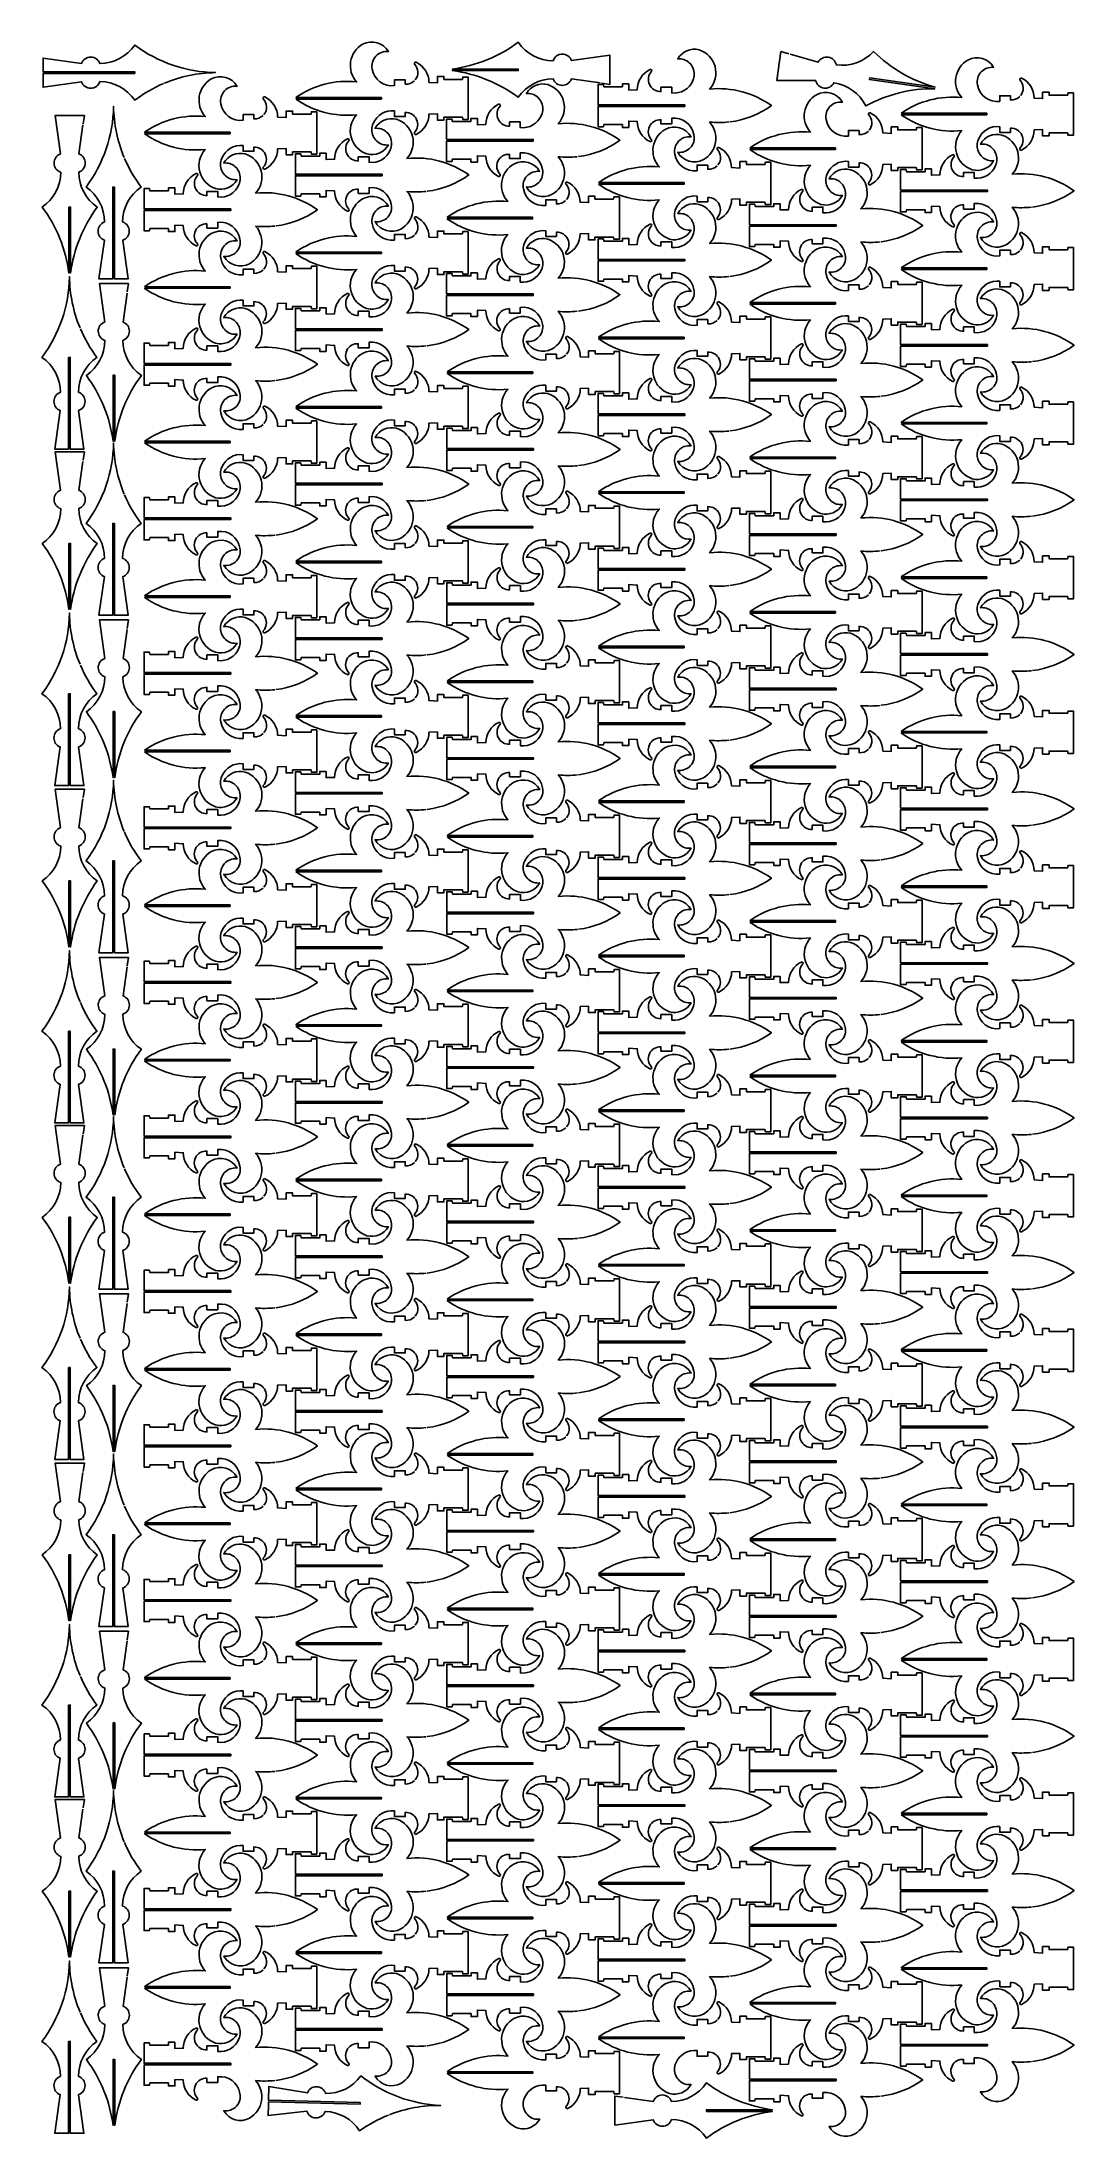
# Model space of a CAD drawing. Header units: millimetres. Extents: x 0 to 982, y 0 to 1994.
import ezdxf

# ---------------------------------------------------------------- set-up
doc = ezdxf.new("R2010")
doc.units = ezdxf.units.MM
doc.layers.get('0').update_dxf_attribs({"color": 70})

msp = doc.modelspace()

# ---------------------------------------------------------------- linework, layer by layer
for points in [[(355.3, 1957.9, 0.382105), (354.6, 1972.9, -0.693962), (356.2, 1974.6, -0.285657), (368.3, 1955.4), (376.3, 1955), (376.3, 1961.1), (382.5, 1961.1), (382.5, 1958.3), (400.1, 1958.3), (400.5, 1960.5), (405.6, 1960.5), (405.6, 1920.2), (400.5, 1920.2), (400.1, 1922.4), (382.5, 1922.4), (382.5, 1919.6), (376.3, 1919.6), (376.3, 1925.6), (368.3, 1925.3, -0.285476), (356.2, 1906, -0.693962), (354.6, 1907.7, 0.668348), (345.7, 1926.9), (345.7, 1922.9), (335.5, 1922.9), (335.5, 1928.3, 0.342044), (315.3, 1916.4, 0.442806), (324, 1896.4, 0.070962), (329.7, 1895.9, -0.342025), (309.3, 1887.4, -0.543378), (299.4, 1924.6, -0.178253), (241.9, 1939.4), (241.9, 1939.6), (323.1, 1939.6), (323.1, 1941.1), (241.9, 1941.1), (241.9, 1941.3, -0.178238), (299.4, 1956, -0.476881), (305.2, 1991.7, -0.411255), (329.7, 1984.7, 0.514022), (314.3, 1968.2, 0.402273), (335.5, 1952.4), (335.5, 1957.8), (345.7, 1957.8), (345.7, 1953.8, 0.217338), (354.5, 1957.1)], [(115.6, 1954.3, 0.060023), (88.3, 1938.6, 0.24714), (55.2, 1956.2), (55.2, 1956.2, -0.716421), (37.7, 1956.1), (37.7, 1956.1), (1.1, 1950.9, 0.000082), (1.1, 1964), (88.3, 1964), (88.3, 1965.6), (1.1, 1965.6), (1.1, 1978.6), (37.7, 1973.5), (37.7, 1973.5, -0.706462), (55.1, 1973.4), (55.1, 1973.4, 0.248519), (88.3, 1991, 0.158189), (165.1, 1964.8, 0.095578), (116.4, 1954.6)], [(531.4, 1954.9), (503.9, 1958.7), (503.9, 1958.7, -0.706462), (486.5, 1958.8), (486.5, 1958.9, 0.248519), (453.3, 1941.3, 0.127449), (390.5, 1966.7), (453.3, 1966.7), (453.3, 1968.2), (390.5, 1968.2, 0.127449), (453.3, 1993.6, 0.24714), (486.4, 1976), (486.5, 1976.1, -0.716421), (503.9, 1976.2), (504, 1976.2), (540.6, 1981.3), (540.6, 1953.6), (532.5, 1954.7)], [(654.6, 1917.9, 0.125752), (694.2, 1933.4, 0.183089), (635.4, 1949.1, 0.543378), (625.5, 1986.4, 0.342025), (605.1, 1977.8, -0.070962), (610.8, 1977.3, -0.442806), (619.5, 1957.3, -0.342044), (599.3, 1945.5), (599.3, 1950.8), (589.1, 1950.8), (589.1, 1946.8, -0.668348), (580.2, 1966, 0.693962), (578.7, 1967.7, 0.285476), (566.5, 1948.4), (558.5, 1948.1), (558.5, 1954.1), (552.4, 1954.1), (552.4, 1951.3), (534.8, 1951.3), (534.3, 1953.5), (529.2, 1953.5), (529.2, 1934.1), (611.7, 1934.1), (611.7, 1932.6), (529.2, 1932.6), (529.2, 1913.3), (534.3, 1913.3), (534.8, 1915.4), (552.4, 1915.4), (552.4, 1912.6), (558.5, 1912.6), (558.5, 1918.7), (566.5, 1918.3, 0.285657), (578.7, 1899.1, 0.693962), (580.2, 1900.8, -0.690194), (589.1, 1919.9), (589.1, 1915.9), (599.3, 1915.9), (599.3, 1921.3, -0.402273), (620.5, 1905.5, -0.514022), (605.1, 1889, 0.411255), (629.6, 1882, 0.476881), (635.4, 1917.7, 0.053172), (653.7, 1917.8)], [(712, 1982.3), (738.7, 1974.7), (738.7, 1974.7, -0.706462), (756, 1972.1), (756, 1972.1, 0.248519), (791.3, 1984.9, 0.127449), (849.9, 1951), (787.8, 1959.8), (787.5, 1958.2), (849.7, 1949.5, 0.127449), (784, 1933.1, 0.24714), (753.6, 1955.1), (753.6, 1955.1, -0.716421), (736.3, 1957.4), (736.3, 1957.4), (699.3, 1957.4), (703.2, 1984.8), (710.9, 1982.6)], [(931.3, 1942.9, 0.382105), (930.6, 1957.9, -0.693962), (932.2, 1959.6, -0.285657), (944.3, 1940.4), (952.3, 1940), (952.3, 1946.1), (958.5, 1946.1), (958.5, 1943.3), (976.1, 1943.3), (976.5, 1945.5), (981.6, 1945.5), (981.6, 1905.2), (976.5, 1905.2), (976.1, 1907.4), (958.5, 1907.4), (958.5, 1904.6), (952.3, 1904.6), (952.3, 1910.6), (944.3, 1910.3, -0.285476), (932.2, 1891, -0.693962), (930.6, 1892.7, 0.668348), (921.7, 1911.9), (921.7, 1907.9), (911.5, 1907.9), (911.5, 1913.3, 0.342044), (891.3, 1901.4, 0.442806), (900, 1881.4, 0.070962), (905.7, 1880.9, -0.342025), (885.3, 1872.4, -0.543378), (875.4, 1909.6, -0.178253), (817.9, 1924.4), (817.9, 1924.6), (899.1, 1924.6), (899.1, 1926.1), (817.9, 1926.1), (817.9, 1926.3, -0.178238), (875.4, 1941, -0.476881), (881.2, 1976.7, -0.411255), (905.7, 1969.7, 0.514022), (890.3, 1953.2, 0.402273), (911.5, 1937.4), (911.5, 1942.8), (921.7, 1942.8), (921.7, 1938.8, 0.217338), (930.5, 1942.1)], [(211.3, 1924.9, 0.382105), (210.6, 1939.9, -0.693962), (212.2, 1941.6, -0.285657), (224.3, 1922.4), (232.3, 1922), (232.3, 1928.1), (238.5, 1928.1), (238.5, 1925.3), (256.1, 1925.3), (256.5, 1927.5), (261.6, 1927.5), (261.6, 1887.2), (256.5, 1887.2), (256.1, 1889.4), (238.5, 1889.4), (238.5, 1886.6), (232.3, 1886.6), (232.3, 1892.6), (224.3, 1892.3, -0.285476), (212.2, 1873, -0.693962), (210.6, 1874.7, 0.668348), (201.7, 1893.9), (201.7, 1889.9), (191.5, 1889.9), (191.5, 1895.3, 0.342044), (171.3, 1883.4, 0.442806), (180, 1863.4, 0.070962), (185.7, 1862.9, -0.342025), (165.3, 1854.4, -0.543378), (155.4, 1891.6, -0.178253), (97.9, 1906.4), (97.9, 1906.6), (179.1, 1906.6), (179.1, 1908.1), (97.9, 1908.1), (97.9, 1908.3, -0.178238), (155.4, 1923, -0.476881), (161.2, 1958.7, -0.411255), (185.7, 1951.7, 0.514022), (170.3, 1935.2, 0.402273), (191.5, 1919.4), (191.5, 1924.8), (201.7, 1924.8), (201.7, 1920.8, 0.217338), (210.5, 1924.1)], [(510.5, 1884.9, 0.125752), (550.1, 1900.4, 0.183089), (491.3, 1916.1, 0.543378), (481.4, 1953.4, 0.342025), (461, 1944.8, -0.070962), (466.7, 1944.4, -0.442806), (475.4, 1924.3, -0.342044), (455.2, 1912.5), (455.2, 1917.9), (445, 1917.9), (445, 1913.9, -0.668348), (436.1, 1933, 0.693962), (434.5, 1934.7, 0.285476), (422.4, 1915.5), (414.4, 1915.2), (414.4, 1921.2), (408.3, 1921.2), (408.3, 1918.4), (390.6, 1918.4), (390.2, 1920.6), (385.1, 1920.6), (385.1, 1901.2), (467.6, 1901.2), (467.6, 1899.7), (385.1, 1899.7), (385.1, 1880.3), (390.2, 1880.3), (390.6, 1882.5), (408.3, 1882.5), (408.3, 1879.7), (414.4, 1879.7), (414.4, 1885.7), (422.4, 1885.4, 0.285657), (434.5, 1866.1, 0.693962), (436.1, 1867.8, -0.690194), (445, 1887), (445, 1883), (455.2, 1883), (455.2, 1888.4, -0.402273), (476.4, 1872.6, -0.514022), (461, 1856, 0.411255), (485.5, 1849, 0.476881), (491.3, 1884.7, 0.053172), (509.5, 1884.8)], [(787.3, 1909.9, 0.382105), (786.6, 1924.9, -0.693962), (788.2, 1926.6, -0.285657), (800.3, 1907.4), (808.3, 1907), (808.3, 1913.1), (814.5, 1913.1), (814.5, 1910.3), (832.1, 1910.3), (832.5, 1912.5), (837.6, 1912.5), (837.6, 1872.2), (832.5, 1872.2), (832.1, 1874.4), (814.5, 1874.4), (814.5, 1871.6), (808.3, 1871.6), (808.3, 1877.6), (800.3, 1877.3, -0.285476), (788.2, 1858, -0.693962), (786.6, 1859.7, 0.668348), (777.7, 1878.9), (777.7, 1874.9), (767.5, 1874.9), (767.5, 1880.3, 0.342044), (747.3, 1868.4, 0.442806), (756, 1848.4, 0.070962), (761.7, 1847.9, -0.342025), (741.3, 1839.4, -0.543378), (731.4, 1876.6, -0.178253), (673.9, 1891.4), (673.9, 1891.6), (755.1, 1891.6), (755.1, 1893.1), (673.9, 1893.1), (673.9, 1893.3, -0.178238), (731.4, 1908, -0.476881), (737.2, 1943.7, -0.411255), (761.7, 1936.7, 0.514022), (746.3, 1920.2, 0.402273), (767.5, 1904.4), (767.5, 1909.8), (777.7, 1909.8), (777.7, 1905.8, 0.217338), (786.5, 1909.1)], [(39.1, 1915), (35.2, 1887.5), (35.2, 1887.5, -0.706462), (35.1, 1870.1), (35.1, 1870, 0.248519), (52.7, 1836.8, 0.127449), (27.3, 1774.1), (27.3, 1836.9), (25.7, 1836.9), (25.7, 1774.1, 0.127449), (0.3, 1836.8, 0.24714), (17.9, 1870), (17.9, 1870, -0.716421), (17.8, 1887.5), (17.8, 1887.5), (12.7, 1924.1), (40.4, 1924.1), (39.2, 1916.1)], [(78.7, 1883.1, 0.060023), (94.4, 1855.9, 0.24714), (76.8, 1822.8), (76.8, 1822.7, -0.716421), (76.9, 1805.3), (76.9, 1805.2), (82, 1768.6, 0.000082), (69, 1768.6), (69, 1855.9), (67.4, 1855.9), (67.4, 1768.6), (54.3, 1768.6), (59.5, 1805.3), (59.5, 1805.3, -0.706462), (59.6, 1822.7), (59.6, 1822.7, 0.248519), (42, 1855.9, 0.158189), (68.2, 1932.6, 0.095578), (78.3, 1883.9)], [(366.6, 1851.9, 0.125752), (406.2, 1867.4, 0.183089), (347.4, 1883.1, 0.543378), (337.5, 1920.4, 0.342025), (317.1, 1911.8, -0.070962), (322.8, 1911.3, -0.442806), (331.5, 1891.3, -0.342044), (311.3, 1879.5), (311.3, 1884.8), (301.1, 1884.8), (301.1, 1880.8, -0.668348), (292.2, 1900, 0.693962), (290.7, 1901.7, 0.285476), (278.5, 1882.4), (270.5, 1882.1), (270.5, 1888.1), (264.4, 1888.1), (264.4, 1885.3), (246.8, 1885.3), (246.3, 1887.5), (241.2, 1887.5), (241.2, 1868.1), (323.7, 1868.1), (323.7, 1866.6), (241.2, 1866.6), (241.2, 1847.3), (246.3, 1847.3), (246.8, 1849.4), (264.4, 1849.4), (264.4, 1846.6), (270.5, 1846.6), (270.5, 1852.7), (278.5, 1852.3, 0.285657), (290.7, 1833.1, 0.693962), (292.2, 1834.8, -0.690194), (301.1, 1853.9), (301.1, 1849.9), (311.3, 1849.9), (311.3, 1855.3, -0.402273), (332.5, 1839.5, -0.514022), (317.1, 1823, 0.411255), (341.6, 1816, 0.476881), (347.4, 1851.7, 0.053172), (365.7, 1851.8)], [(643.3, 1876.9, 0.382105), (642.6, 1891.9, -0.693962), (644.2, 1893.6, -0.285657), (656.3, 1874.4), (664.3, 1874), (664.3, 1880.1), (670.5, 1880.1), (670.5, 1877.3), (688.1, 1877.3), (688.5, 1879.5), (693.6, 1879.5), (693.6, 1839.2), (688.5, 1839.2), (688.1, 1841.4), (670.5, 1841.4), (670.5, 1838.6), (664.3, 1838.6), (664.3, 1844.6), (656.3, 1844.3, -0.285476), (644.2, 1825, -0.693962), (642.6, 1826.7, 0.668348), (633.7, 1845.9), (633.7, 1841.9), (623.5, 1841.9), (623.5, 1847.3, 0.342044), (603.3, 1835.4, 0.442806), (612, 1815.4, 0.070962), (617.7, 1814.9, -0.342025), (597.3, 1806.4, -0.543378), (587.4, 1843.6, -0.178253), (529.9, 1858.4), (529.9, 1858.6), (611.1, 1858.6), (611.1, 1860.1), (529.9, 1860.1), (529.9, 1860.3, -0.178238), (587.4, 1875, -0.476881), (593.2, 1910.7, -0.411255), (617.7, 1903.7, 0.514022), (602.3, 1887.2, 0.402273), (623.5, 1871.4), (623.5, 1876.8), (633.7, 1876.8), (633.7, 1872.8, 0.217338), (642.5, 1876.1)], [(942.6, 1836.9, 0.125752), (982.2, 1852.4, 0.183089), (923.4, 1868.1, 0.543378), (913.5, 1905.4, 0.342025), (893.1, 1896.8, -0.070962), (898.8, 1896.3, -0.442806), (907.5, 1876.3, -0.342044), (887.3, 1864.5), (887.3, 1869.8), (877.1, 1869.8), (877.1, 1865.8, -0.668348), (868.2, 1885, 0.693962), (866.7, 1886.7, 0.285476), (854.5, 1867.4), (846.5, 1867.1), (846.5, 1873.1), (840.4, 1873.1), (840.4, 1870.3), (822.8, 1870.3), (822.3, 1872.5), (817.2, 1872.5), (817.2, 1853.1), (899.7, 1853.1), (899.7, 1851.6), (817.2, 1851.6), (817.2, 1832.3), (822.3, 1832.3), (822.8, 1834.4), (840.4, 1834.4), (840.4, 1831.6), (846.5, 1831.6), (846.5, 1837.7), (854.5, 1837.3, 0.285657), (866.7, 1818.1, 0.693962), (868.2, 1819.8, -0.690194), (877.1, 1838.9), (877.1, 1834.9), (887.3, 1834.9), (887.3, 1840.3, -0.402273), (908.5, 1824.5, -0.514022), (893.1, 1808, 0.411255), (917.6, 1801, 0.476881), (923.4, 1836.7, 0.053172), (941.7, 1836.8)], [(222.6, 1818.9, 0.125752), (262.2, 1834.4, 0.183089), (203.4, 1850.1, 0.543378), (193.5, 1887.4, 0.342025), (173.1, 1878.8, -0.070962), (178.8, 1878.3, -0.442806), (187.5, 1858.3, -0.342044), (167.3, 1846.5), (167.3, 1851.8), (157.1, 1851.8), (157.1, 1847.8, -0.668348), (148.2, 1867, 0.693962), (146.7, 1868.7, 0.285476), (134.5, 1849.4), (126.5, 1849.1), (126.5, 1855.1), (120.4, 1855.1), (120.4, 1852.3), (102.8, 1852.3), (102.3, 1854.5), (97.2, 1854.5), (97.2, 1835.1), (179.7, 1835.1), (179.7, 1833.6), (97.2, 1833.6), (97.2, 1814.3), (102.3, 1814.3), (102.8, 1816.4), (120.4, 1816.4), (120.4, 1813.6), (126.5, 1813.6), (126.5, 1819.7), (134.5, 1819.3, 0.285657), (146.7, 1800.1, 0.693962), (148.2, 1801.8, -0.690194), (157.1, 1820.9), (157.1, 1816.9), (167.3, 1816.9), (167.3, 1822.3, -0.402273), (188.5, 1806.5, -0.514022), (173.1, 1790, 0.411255), (197.6, 1783, 0.476881), (203.4, 1818.7, 0.053172), (221.7, 1818.8)], [(499.2, 1844, 0.382105), (498.5, 1859, -0.693962), (500, 1860.7, -0.285657), (512.2, 1841.4), (520.2, 1841.1), (520.2, 1847.2), (526.3, 1847.2), (526.3, 1844.4), (543.9, 1844.4), (544.4, 1846.5), (549.5, 1846.5), (549.5, 1806.3), (544.4, 1806.3), (543.9, 1808.4), (526.3, 1808.4), (526.3, 1805.6), (520.2, 1805.6), (520.2, 1811.7), (512.2, 1811.3, -0.285476), (500, 1792.1, -0.693962), (498.5, 1793.8, 0.668348), (489.6, 1812.9), (489.6, 1809), (479.4, 1809), (479.4, 1814.3, 0.342044), (459.2, 1802.5, 0.442806), (467.9, 1782.4, 0.070962), (473.6, 1782, -0.342025), (453.2, 1773.4, -0.543378), (443.3, 1810.7, -0.178253), (385.8, 1825.5), (385.8, 1825.6), (467, 1825.6), (467, 1827.2), (385.8, 1827.2), (385.8, 1827.3, -0.178238), (443.3, 1842.1, -0.476881), (449.1, 1877.8, -0.411255), (473.6, 1870.8, 0.514022), (458.2, 1854.2, 0.402273), (479.4, 1838.5), (479.4, 1843.8), (489.6, 1843.8), (489.6, 1839.8, 0.217338), (498.4, 1843.1)], [(798.6, 1803.9, 0.125752), (838.2, 1819.4, 0.183089), (779.4, 1835.1, 0.543378), (769.5, 1872.4, 0.342025), (749.1, 1863.8, -0.070962), (754.8, 1863.3, -0.442806), (763.5, 1843.3, -0.342044), (743.3, 1831.5), (743.3, 1836.8), (733.1, 1836.8), (733.1, 1832.8, -0.668348), (724.2, 1852, 0.693962), (722.7, 1853.7, 0.285476), (710.5, 1834.4), (702.5, 1834.1), (702.5, 1840.1), (696.4, 1840.1), (696.4, 1837.3), (678.8, 1837.3), (678.3, 1839.5), (673.2, 1839.5), (673.2, 1820.1), (755.7, 1820.1), (755.7, 1818.6), (673.2, 1818.6), (673.2, 1799.3), (678.3, 1799.3), (678.8, 1801.4), (696.4, 1801.4), (696.4, 1798.6), (702.5, 1798.6), (702.5, 1804.7), (710.5, 1804.3, 0.285657), (722.7, 1785.1, 0.693962), (724.2, 1786.8, -0.690194), (733.1, 1805.9), (733.1, 1801.9), (743.3, 1801.9), (743.3, 1807.3, -0.402273), (764.5, 1791.5, -0.514022), (749.1, 1775, 0.411255), (773.6, 1768, 0.476881), (779.4, 1803.7, 0.053172), (797.7, 1803.8)], [(355.3, 1810.9, 0.382105), (354.6, 1825.9, -0.693962), (356.2, 1827.6, -0.285657), (368.3, 1808.4), (376.3, 1808), (376.3, 1814.1), (382.5, 1814.1), (382.5, 1811.3), (400.1, 1811.3), (400.5, 1813.5), (405.6, 1813.5), (405.6, 1773.2), (400.5, 1773.2), (400.1, 1775.4), (382.5, 1775.4), (382.5, 1772.6), (376.3, 1772.6), (376.3, 1778.6), (368.3, 1778.3, -0.285476), (356.2, 1759, -0.693962), (354.6, 1760.7, 0.668348), (345.7, 1779.9), (345.7, 1775.9), (335.5, 1775.9), (335.5, 1781.3, 0.342044), (315.3, 1769.4, 0.442806), (324, 1749.4, 0.070962), (329.7, 1748.9, -0.342025), (309.3, 1740.4, -0.543378), (299.4, 1777.6, -0.178253), (241.9, 1792.4), (241.9, 1792.6), (323.1, 1792.6), (323.1, 1794.1), (241.9, 1794.1), (241.9, 1794.3, -0.178238), (299.4, 1809, -0.476881), (305.2, 1844.7, -0.411255), (329.7, 1837.7, 0.514022), (314.3, 1821.2, 0.402273), (335.5, 1805.4), (335.5, 1810.8), (345.7, 1810.8), (345.7, 1806.8, 0.217338), (354.5, 1810.1)], [(654.6, 1770.9, 0.125752), (694.2, 1786.4, 0.183089), (635.4, 1802.1, 0.543378), (625.5, 1839.4, 0.342025), (605.1, 1830.8, -0.070962), (610.8, 1830.3, -0.442806), (619.5, 1810.3, -0.342044), (599.3, 1798.5), (599.3, 1803.8), (589.1, 1803.8), (589.1, 1799.8, -0.668348), (580.2, 1819, 0.693962), (578.7, 1820.7, 0.285476), (566.5, 1801.4), (558.5, 1801.1), (558.5, 1807.1), (552.4, 1807.1), (552.4, 1804.3), (534.8, 1804.3), (534.3, 1806.5), (529.2, 1806.5), (529.2, 1787.1), (611.7, 1787.1), (611.7, 1785.6), (529.2, 1785.6), (529.2, 1766.3), (534.3, 1766.3), (534.8, 1768.4), (552.4, 1768.4), (552.4, 1765.6), (558.5, 1765.6), (558.5, 1771.7), (566.5, 1771.3, 0.285657), (578.7, 1752.1, 0.693962), (580.2, 1753.8, -0.690194), (589.1, 1772.9), (589.1, 1768.9), (599.3, 1768.9), (599.3, 1774.3, -0.402273), (620.5, 1758.5, -0.514022), (605.1, 1742, 0.411255), (629.6, 1735, 0.476881), (635.4, 1770.7, 0.053172), (653.7, 1770.8)], [(931.3, 1795.9, 0.382105), (930.6, 1810.9, -0.693962), (932.2, 1812.6, -0.285657), (944.3, 1793.4), (952.3, 1793), (952.3, 1799.1), (958.5, 1799.1), (958.5, 1796.3), (976.1, 1796.3), (976.5, 1798.5), (981.6, 1798.5), (981.6, 1758.2), (976.5, 1758.2), (976.1, 1760.4), (958.5, 1760.4), (958.5, 1757.6), (952.3, 1757.6), (952.3, 1763.6), (944.3, 1763.3, -0.285476), (932.2, 1744, -0.693962), (930.6, 1745.7, 0.668348), (921.7, 1764.9), (921.7, 1760.9), (911.5, 1760.9), (911.5, 1766.3, 0.342044), (891.3, 1754.4, 0.442806), (900, 1734.4, 0.070962), (905.7, 1733.9, -0.342025), (885.3, 1725.4, -0.543378), (875.4, 1762.6, -0.178253), (817.9, 1777.4), (817.9, 1777.6), (899.1, 1777.6), (899.1, 1779.1), (817.9, 1779.1), (817.9, 1779.3, -0.178238), (875.4, 1794, -0.476881), (881.2, 1829.7, -0.411255), (905.7, 1822.7, 0.514022), (890.3, 1806.2, 0.402273), (911.5, 1790.4), (911.5, 1795.8), (921.7, 1795.8), (921.7, 1791.8, 0.217338), (930.5, 1795.1)], [(211.3, 1777.9, 0.382105), (210.6, 1792.9, -0.693962), (212.2, 1794.6, -0.285657), (224.3, 1775.4), (232.3, 1775), (232.3, 1781.1), (238.5, 1781.1), (238.5, 1778.3), (256.1, 1778.3), (256.5, 1780.5), (261.6, 1780.5), (261.6, 1740.2), (256.5, 1740.2), (256.1, 1742.4), (238.5, 1742.4), (238.5, 1739.6), (232.3, 1739.6), (232.3, 1745.6), (224.3, 1745.3, -0.285476), (212.2, 1726, -0.693962), (210.6, 1727.7, 0.668348), (201.7, 1746.9), (201.7, 1742.9), (191.5, 1742.9), (191.5, 1748.3, 0.342044), (171.3, 1736.4, 0.442806), (180, 1716.4, 0.070962), (185.7, 1715.9, -0.342025), (165.3, 1707.4, -0.543378), (155.4, 1744.6, -0.178253), (97.9, 1759.4), (97.9, 1759.6), (179.1, 1759.6), (179.1, 1761.1), (97.9, 1761.1), (97.9, 1761.3, -0.178238), (155.4, 1776, -0.476881), (161.2, 1811.7, -0.411255), (185.7, 1804.7, 0.514022), (170.3, 1788.2, 0.402273), (191.5, 1772.4), (191.5, 1777.8), (201.7, 1777.8), (201.7, 1773.8, 0.217338), (210.5, 1777.1)], [(510.5, 1737.9, 0.125752), (550.1, 1753.4, 0.183089), (491.3, 1769.1, 0.543378), (481.4, 1806.4, 0.342025), (461, 1797.8, -0.070962), (466.7, 1797.4, -0.442806), (475.4, 1777.3, -0.342044), (455.2, 1765.5), (455.2, 1770.9), (445, 1770.9), (445, 1766.9, -0.668348), (436.1, 1786, 0.693962), (434.5, 1787.7, 0.285476), (422.4, 1768.5), (414.4, 1768.2), (414.4, 1774.2), (408.3, 1774.2), (408.3, 1771.4), (390.6, 1771.4), (390.2, 1773.6), (385.1, 1773.6), (385.1, 1754.2), (467.6, 1754.2), (467.6, 1752.7), (385.1, 1752.7), (385.1, 1733.3), (390.2, 1733.3), (390.6, 1735.5), (408.3, 1735.5), (408.3, 1732.7), (414.4, 1732.7), (414.4, 1738.7), (422.4, 1738.4, 0.285657), (434.5, 1719.1, 0.693962), (436.1, 1720.8, -0.690194), (445, 1740), (445, 1736), (455.2, 1736), (455.2, 1741.4, -0.402273), (476.4, 1725.6, -0.514022), (461, 1709, 0.411255), (485.5, 1702, 0.476881), (491.3, 1737.7, 0.053172), (509.5, 1737.8)], [(787.3, 1762.9, 0.382105), (786.6, 1777.9, -0.693962), (788.2, 1779.6, -0.285657), (800.3, 1760.4), (808.3, 1760), (808.3, 1766.1), (814.5, 1766.1), (814.5, 1763.3), (832.1, 1763.3), (832.5, 1765.5), (837.6, 1765.5), (837.6, 1725.2), (832.5, 1725.2), (832.1, 1727.4), (814.5, 1727.4), (814.5, 1724.6), (808.3, 1724.6), (808.3, 1730.6), (800.3, 1730.3, -0.285476), (788.2, 1711, -0.693962), (786.6, 1712.7, 0.668348), (777.7, 1731.9), (777.7, 1727.9), (767.5, 1727.9), (767.5, 1733.3, 0.342044), (747.3, 1721.4, 0.442806), (756, 1701.4, 0.070962), (761.7, 1700.9, -0.342025), (741.3, 1692.4, -0.543378), (731.4, 1729.6, -0.178253), (673.9, 1744.4), (673.9, 1744.6), (755.1, 1744.6), (755.1, 1746.1), (673.9, 1746.1), (673.9, 1746.3, -0.178238), (731.4, 1761, -0.476881), (737.2, 1796.7, -0.411255), (761.7, 1789.7, 0.514022), (746.3, 1773.2, 0.402273), (767.5, 1757.4), (767.5, 1762.8), (777.7, 1762.8), (777.7, 1758.8, 0.217338), (786.5, 1762.1)], [(36.7, 1721.1, 0.060023), (52.4, 1693.9, 0.24714), (34.8, 1660.8), (34.8, 1660.7, -0.716421), (34.9, 1643.3), (34.9, 1643.2), (40, 1606.6, 0.000082), (27, 1606.6), (27, 1693.9), (25.4, 1693.9), (25.4, 1606.6), (12.3, 1606.6), (17.5, 1643.3), (17.5, 1643.3, -0.706462), (17.6, 1660.7), (17.6, 1660.7, 0.248519), (0, 1693.9, 0.158189), (26.2, 1770.6, 0.095578), (36.3, 1721.9)], [(81.1, 1755), (77.2, 1727.5), (77.2, 1727.5, -0.706462), (77.1, 1710.1), (77.1, 1710, 0.248519), (94.7, 1676.8, 0.127449), (69.3, 1614.1), (69.3, 1676.9), (67.7, 1676.9), (67.7, 1614.1, 0.127449), (42.3, 1676.8, 0.24714), (59.9, 1710), (59.9, 1710, -0.716421), (59.8, 1727.5), (59.8, 1727.5), (54.7, 1764.1), (82.4, 1764.1), (81.2, 1756.1)], [(366.6, 1704.9, 0.125752), (406.2, 1720.4, 0.183089), (347.4, 1736.1, 0.543378), (337.5, 1773.4, 0.342025), (317.1, 1764.8, -0.070962), (322.8, 1764.3, -0.442806), (331.5, 1744.3, -0.342044), (311.3, 1732.5), (311.3, 1737.8), (301.1, 1737.8), (301.1, 1733.8, -0.668348), (292.2, 1753, 0.693962), (290.7, 1754.7, 0.285476), (278.5, 1735.4), (270.5, 1735.1), (270.5, 1741.1), (264.4, 1741.1), (264.4, 1738.3), (246.8, 1738.3), (246.3, 1740.5), (241.2, 1740.5), (241.2, 1721.1), (323.7, 1721.1), (323.7, 1719.6), (241.2, 1719.6), (241.2, 1700.3), (246.3, 1700.3), (246.8, 1702.4), (264.4, 1702.4), (264.4, 1699.6), (270.5, 1699.6), (270.5, 1705.7), (278.5, 1705.3, 0.285657), (290.7, 1686.1, 0.693962), (292.2, 1687.8, -0.690194), (301.1, 1706.9), (301.1, 1702.9), (311.3, 1702.9), (311.3, 1708.3, -0.402273), (332.5, 1692.5, -0.514022), (317.1, 1676, 0.411255), (341.6, 1669, 0.476881), (347.4, 1704.7, 0.053172), (365.7, 1704.8)], [(643.3, 1729.9, 0.382105), (642.6, 1744.9, -0.693962), (644.2, 1746.6, -0.285657), (656.3, 1727.4), (664.3, 1727), (664.3, 1733.1), (670.5, 1733.1), (670.5, 1730.3), (688.1, 1730.3), (688.5, 1732.5), (693.6, 1732.5), (693.6, 1692.2), (688.5, 1692.2), (688.1, 1694.4), (670.5, 1694.4), (670.5, 1691.6), (664.3, 1691.6), (664.3, 1697.6), (656.3, 1697.3, -0.285476), (644.2, 1678, -0.693962), (642.6, 1679.7, 0.668348), (633.7, 1698.9), (633.7, 1694.9), (623.5, 1694.9), (623.5, 1700.3, 0.342044), (603.3, 1688.4, 0.442806), (612, 1668.4, 0.070962), (617.7, 1667.9, -0.342025), (597.3, 1659.4, -0.543378), (587.4, 1696.6, -0.178253), (529.9, 1711.4), (529.9, 1711.6), (611.1, 1711.6), (611.1, 1713.1), (529.9, 1713.1), (529.9, 1713.3, -0.178238), (587.4, 1728, -0.476881), (593.2, 1763.7, -0.411255), (617.7, 1756.7, 0.514022), (602.3, 1740.2, 0.402273), (623.5, 1724.4), (623.5, 1729.8), (633.7, 1729.8), (633.7, 1725.8, 0.217338), (642.5, 1729.1)], [(942.6, 1689.9, 0.125752), (982.2, 1705.4, 0.183089), (923.4, 1721.1, 0.543378), (913.5, 1758.4, 0.342025), (893.1, 1749.8, -0.070962), (898.8, 1749.3, -0.442806), (907.5, 1729.3, -0.342044), (887.3, 1717.5), (887.3, 1722.8), (877.1, 1722.8), (877.1, 1718.8, -0.668348), (868.2, 1738, 0.693962), (866.7, 1739.7, 0.285476), (854.5, 1720.4), (846.5, 1720.1), (846.5, 1726.1), (840.4, 1726.1), (840.4, 1723.3), (822.8, 1723.3), (822.3, 1725.5), (817.2, 1725.5), (817.2, 1706.1), (899.7, 1706.1), (899.7, 1704.6), (817.2, 1704.6), (817.2, 1685.3), (822.3, 1685.3), (822.8, 1687.4), (840.4, 1687.4), (840.4, 1684.6), (846.5, 1684.6), (846.5, 1690.7), (854.5, 1690.3, 0.285657), (866.7, 1671.1, 0.693962), (868.2, 1672.8, -0.690194), (877.1, 1691.9), (877.1, 1687.9), (887.3, 1687.9), (887.3, 1693.3, -0.402273), (908.5, 1677.5, -0.514022), (893.1, 1661, 0.411255), (917.6, 1654, 0.476881), (923.4, 1689.7, 0.053172), (941.7, 1689.8)], [(222.6, 1671.9, 0.125752), (262.2, 1687.4, 0.183089), (203.4, 1703.1, 0.543378), (193.5, 1740.4, 0.342025), (173.1, 1731.8, -0.070962), (178.8, 1731.3, -0.442806), (187.5, 1711.3, -0.342044), (167.3, 1699.5), (167.3, 1704.8), (157.1, 1704.8), (157.1, 1700.8, -0.668348), (148.2, 1720, 0.693962), (146.7, 1721.7, 0.285476), (134.5, 1702.4), (126.5, 1702.1), (126.5, 1708.1), (120.4, 1708.1), (120.4, 1705.3), (102.8, 1705.3), (102.3, 1707.5), (97.2, 1707.5), (97.2, 1688.1), (179.7, 1688.1), (179.7, 1686.6), (97.2, 1686.6), (97.2, 1667.3), (102.3, 1667.3), (102.8, 1669.4), (120.4, 1669.4), (120.4, 1666.6), (126.5, 1666.6), (126.5, 1672.7), (134.5, 1672.3, 0.285657), (146.7, 1653.1, 0.693962), (148.2, 1654.8, -0.690194), (157.1, 1673.9), (157.1, 1669.9), (167.3, 1669.9), (167.3, 1675.3, -0.402273), (188.5, 1659.5, -0.514022), (173.1, 1643, 0.411255), (197.6, 1636, 0.476881), (203.4, 1671.7, 0.053172), (221.7, 1671.8)], [(499.3, 1696.9, 0.382105), (498.6, 1711.9, -0.693962), (500.2, 1713.6, -0.285657), (512.3, 1694.4), (520.3, 1694), (520.3, 1700.1), (526.5, 1700.1), (526.5, 1697.3), (544.1, 1697.3), (544.5, 1699.5), (549.6, 1699.5), (549.6, 1659.2), (544.5, 1659.2), (544.1, 1661.4), (526.5, 1661.4), (526.5, 1658.6), (520.3, 1658.6), (520.3, 1664.6), (512.3, 1664.3, -0.285476), (500.2, 1645, -0.693962), (498.6, 1646.7, 0.668348), (489.7, 1665.9), (489.7, 1661.9), (479.5, 1661.9), (479.5, 1667.3, 0.342044), (459.3, 1655.4, 0.442806), (468, 1635.4, 0.070962), (473.7, 1634.9, -0.342025), (453.3, 1626.4, -0.543378), (443.4, 1663.6, -0.178253), (385.9, 1678.4), (385.9, 1678.6), (467.1, 1678.6), (467.1, 1680.1), (385.9, 1680.1), (385.9, 1680.3, -0.178238), (443.4, 1695, -0.476881), (449.2, 1730.7, -0.411255), (473.7, 1723.7, 0.514022), (458.3, 1707.2, 0.402273), (479.5, 1691.4), (479.5, 1696.8), (489.7, 1696.8), (489.7, 1692.8, 0.217338), (498.5, 1696.1)], [(798.6, 1656.9, 0.125752), (838.2, 1672.4, 0.183089), (779.4, 1688.1, 0.543378), (769.5, 1725.4, 0.342025), (749.1, 1716.8, -0.070962), (754.8, 1716.3, -0.442806), (763.5, 1696.3, -0.342044), (743.3, 1684.5), (743.3, 1689.8), (733.1, 1689.8), (733.1, 1685.8, -0.668348), (724.2, 1705, 0.693962), (722.7, 1706.7, 0.285476), (710.5, 1687.4), (702.5, 1687.1), (702.5, 1693.1), (696.4, 1693.1), (696.4, 1690.3), (678.8, 1690.3), (678.3, 1692.5), (673.2, 1692.5), (673.2, 1673.1), (755.7, 1673.1), (755.7, 1671.6), (673.2, 1671.6), (673.2, 1652.3), (678.3, 1652.3), (678.8, 1654.4), (696.4, 1654.4), (696.4, 1651.6), (702.5, 1651.6), (702.5, 1657.7), (710.5, 1657.3, 0.285657), (722.7, 1638.1, 0.693962), (724.2, 1639.8, -0.690194), (733.1, 1658.9), (733.1, 1654.9), (743.3, 1654.9), (743.3, 1660.3, -0.402273), (764.5, 1644.5, -0.514022), (749.1, 1628, 0.411255), (773.6, 1621, 0.476881), (779.4, 1656.7, 0.053172), (797.7, 1656.8)], [(355.3, 1663.9, 0.382105), (354.6, 1678.9, -0.693962), (356.2, 1680.6, -0.285657), (368.3, 1661.4), (376.3, 1661), (376.3, 1667.1), (382.5, 1667.1), (382.5, 1664.3), (400.1, 1664.3), (400.5, 1666.5), (405.6, 1666.5), (405.6, 1626.2), (400.5, 1626.2), (400.1, 1628.4), (382.5, 1628.4), (382.5, 1625.6), (376.3, 1625.6), (376.3, 1631.6), (368.3, 1631.3, -0.285476), (356.2, 1612, -0.693962), (354.6, 1613.7, 0.668348), (345.7, 1632.9), (345.7, 1628.9), (335.5, 1628.9), (335.5, 1634.3, 0.342044), (315.3, 1622.4, 0.442806), (324, 1602.4, 0.070962), (329.7, 1601.9, -0.342025), (309.3, 1593.4, -0.543378), (299.4, 1630.6, -0.178253), (241.9, 1645.4), (241.9, 1645.6), (323.1, 1645.6), (323.1, 1647.1), (241.9, 1647.1), (241.9, 1647.3, -0.178238), (299.4, 1662, -0.476881), (305.2, 1697.7, -0.411255), (329.7, 1690.7, 0.514022), (314.3, 1674.2, 0.402273), (335.5, 1658.4), (335.5, 1663.8), (345.7, 1663.8), (345.7, 1659.8, 0.217338), (354.5, 1663.1)], [(654.6, 1623.9, 0.125752), (694.2, 1639.4, 0.183089), (635.4, 1655.1, 0.543378), (625.5, 1692.4, 0.342025), (605.1, 1683.8, -0.070962), (610.8, 1683.3, -0.442806), (619.5, 1663.3, -0.342044), (599.3, 1651.5), (599.3, 1656.8), (589.1, 1656.8), (589.1, 1652.8, -0.668348), (580.2, 1672, 0.693962), (578.7, 1673.7, 0.285476), (566.5, 1654.4), (558.5, 1654.1), (558.5, 1660.1), (552.4, 1660.1), (552.4, 1657.3), (534.8, 1657.3), (534.3, 1659.5), (529.2, 1659.5), (529.2, 1640.1), (611.7, 1640.1), (611.7, 1638.6), (529.2, 1638.6), (529.2, 1619.3), (534.3, 1619.3), (534.8, 1621.4), (552.4, 1621.4), (552.4, 1618.6), (558.5, 1618.6), (558.5, 1624.7), (566.5, 1624.3, 0.285657), (578.7, 1605.1, 0.693962), (580.2, 1606.8, -0.690194), (589.1, 1625.9), (589.1, 1621.9), (599.3, 1621.9), (599.3, 1627.3, -0.402273), (620.5, 1611.5, -0.514022), (605.1, 1595, 0.411255), (629.6, 1588, 0.476881), (635.4, 1623.7, 0.053172), (653.7, 1623.8)], [(931.3, 1648.9, 0.382105), (930.6, 1663.9, -0.693962), (932.2, 1665.6, -0.285657), (944.3, 1646.4), (952.3, 1646), (952.3, 1652.1), (958.5, 1652.1), (958.5, 1649.3), (976.1, 1649.3), (976.5, 1651.5), (981.6, 1651.5), (981.6, 1611.2), (976.5, 1611.2), (976.1, 1613.4), (958.5, 1613.4), (958.5, 1610.6), (952.3, 1610.6), (952.3, 1616.6), (944.3, 1616.3, -0.285476), (932.2, 1597, -0.693962), (930.6, 1598.7, 0.668348), (921.7, 1617.9), (921.7, 1613.9), (911.5, 1613.9), (911.5, 1619.3, 0.342044), (891.3, 1607.4, 0.442806), (900, 1587.4, 0.070962), (905.7, 1586.9, -0.342025), (885.3, 1578.4, -0.543378), (875.4, 1615.6, -0.178253), (817.9, 1630.4), (817.9, 1630.6), (899.1, 1630.6), (899.1, 1632.1), (817.9, 1632.1), (817.9, 1632.3, -0.178238), (875.4, 1647, -0.476881), (881.2, 1682.7, -0.411255), (905.7, 1675.7, 0.514022), (890.3, 1659.2, 0.402273), (911.5, 1643.4), (911.5, 1648.8), (921.7, 1648.8), (921.7, 1644.8, 0.217338), (930.5, 1648.1)], [(211.3, 1630.9, 0.382105), (210.6, 1645.9, -0.693962), (212.2, 1647.6, -0.285657), (224.3, 1628.4), (232.3, 1628), (232.3, 1634.1), (238.5, 1634.1), (238.5, 1631.3), (256.1, 1631.3), (256.5, 1633.5), (261.6, 1633.5), (261.6, 1593.2), (256.5, 1593.2), (256.1, 1595.4), (238.5, 1595.4), (238.5, 1592.6), (232.3, 1592.6), (232.3, 1598.6), (224.3, 1598.3, -0.285476), (212.2, 1579, -0.693962), (210.6, 1580.7, 0.668348), (201.7, 1599.9), (201.7, 1595.9), (191.5, 1595.9), (191.5, 1601.3, 0.342044), (171.3, 1589.4, 0.442806), (180, 1569.4, 0.070962), (185.7, 1568.9, -0.342025), (165.3, 1560.4, -0.543378), (155.4, 1597.6, -0.178253), (97.9, 1612.4), (97.9, 1612.6), (179.1, 1612.6), (179.1, 1614.1), (97.9, 1614.1), (97.9, 1614.3, -0.178238), (155.4, 1629, -0.476881), (161.2, 1664.7, -0.411255), (185.7, 1657.7, 0.514022), (170.3, 1641.2, 0.402273), (191.5, 1625.4), (191.5, 1630.8), (201.7, 1630.8), (201.7, 1626.8, 0.217338), (210.5, 1630.1)], [(510.6, 1590.9, 0.125752), (550.2, 1606.4, 0.183089), (491.4, 1622.1, 0.543378), (481.5, 1659.4, 0.342025), (461.1, 1650.8, -0.070962), (466.8, 1650.3, -0.442806), (475.5, 1630.3, -0.342044), (455.3, 1618.5), (455.3, 1623.8), (445.1, 1623.8), (445.1, 1619.8, -0.668348), (436.2, 1639, 0.693962), (434.7, 1640.7, 0.285476), (422.5, 1621.4), (414.5, 1621.1), (414.5, 1627.1), (408.4, 1627.1), (408.4, 1624.3), (390.8, 1624.3), (390.3, 1626.5), (385.2, 1626.5), (385.2, 1607.1), (467.7, 1607.1), (467.7, 1605.6), (385.2, 1605.6), (385.2, 1586.3), (390.3, 1586.3), (390.8, 1588.4), (408.4, 1588.4), (408.4, 1585.6), (414.5, 1585.6), (414.5, 1591.7), (422.5, 1591.3, 0.285657), (434.7, 1572.1, 0.693962), (436.2, 1573.8, -0.690194), (445.1, 1592.9), (445.1, 1588.9), (455.3, 1588.9), (455.3, 1594.3, -0.402273), (476.5, 1578.5, -0.514022), (461.1, 1562, 0.411255), (485.6, 1555, 0.476881), (491.4, 1590.7, 0.053172), (509.7, 1590.8)], [(787.3, 1615.9, 0.382105), (786.6, 1630.9, -0.693962), (788.2, 1632.6, -0.285657), (800.3, 1613.4), (808.3, 1613), (808.3, 1619.1), (814.5, 1619.1), (814.5, 1616.3), (832.1, 1616.3), (832.5, 1618.5), (837.6, 1618.5), (837.6, 1578.2), (832.5, 1578.2), (832.1, 1580.4), (814.5, 1580.4), (814.5, 1577.6), (808.3, 1577.6), (808.3, 1583.6), (800.3, 1583.3, -0.285476), (788.2, 1564, -0.693962), (786.6, 1565.7, 0.668348), (777.7, 1584.9), (777.7, 1580.9), (767.5, 1580.9), (767.5, 1586.3, 0.342044), (747.3, 1574.4, 0.442806), (756, 1554.4, 0.070962), (761.7, 1553.9, -0.342025), (741.3, 1545.4, -0.543378), (731.4, 1582.6, -0.178253), (673.9, 1597.4), (673.9, 1597.6), (755.1, 1597.6), (755.1, 1599.1), (673.9, 1599.1), (673.9, 1599.3, -0.178238), (731.4, 1614, -0.476881), (737.2, 1649.7, -0.411255), (761.7, 1642.7, 0.514022), (746.3, 1626.2, 0.402273), (767.5, 1610.4), (767.5, 1615.8), (777.7, 1615.8), (777.7, 1611.8, 0.217338), (786.5, 1615.1)], [(366.6, 1557.9, 0.125752), (406.2, 1573.4, 0.183089), (347.4, 1589.1, 0.543378), (337.5, 1626.4, 0.342025), (317.1, 1617.8, -0.070962), (322.8, 1617.3, -0.442806), (331.5, 1597.3, -0.342044), (311.3, 1585.5), (311.3, 1590.8), (301.1, 1590.8), (301.1, 1586.8, -0.668348), (292.2, 1606, 0.693962), (290.7, 1607.7, 0.285476), (278.5, 1588.4), (270.5, 1588.1), (270.5, 1594.1), (264.4, 1594.1), (264.4, 1591.3), (246.8, 1591.3), (246.3, 1593.5), (241.2, 1593.5), (241.2, 1574.1), (323.7, 1574.1), (323.7, 1572.6), (241.2, 1572.6), (241.2, 1553.3), (246.3, 1553.3), (246.8, 1555.4), (264.4, 1555.4), (264.4, 1552.6), (270.5, 1552.6), (270.5, 1558.7), (278.5, 1558.3, 0.285657), (290.7, 1539.1, 0.693962), (292.2, 1540.8, -0.690194), (301.1, 1559.9), (301.1, 1555.9), (311.3, 1555.9), (311.3, 1561.3, -0.402273), (332.5, 1545.5, -0.514022), (317.1, 1529, 0.411255), (341.6, 1522, 0.476881), (347.4, 1557.7, 0.053172), (365.7, 1557.8)], [(643.3, 1582.9, 0.382105), (642.6, 1597.9, -0.693962), (644.2, 1599.6, -0.285657), (656.3, 1580.4), (664.3, 1580), (664.3, 1586.1), (670.5, 1586.1), (670.5, 1583.3), (688.1, 1583.3), (688.5, 1585.5), (693.6, 1585.5), (693.6, 1545.2), (688.5, 1545.2), (688.1, 1547.4), (670.5, 1547.4), (670.5, 1544.6), (664.3, 1544.6), (664.3, 1550.6), (656.3, 1550.3, -0.285476), (644.2, 1531, -0.693962), (642.6, 1532.7, 0.668348), (633.7, 1551.9), (633.7, 1547.9), (623.5, 1547.9), (623.5, 1553.3, 0.342044), (603.3, 1541.4, 0.442806), (612, 1521.4, 0.070962), (617.7, 1520.9, -0.342025), (597.3, 1512.4, -0.543378), (587.4, 1549.6, -0.178253), (529.9, 1564.4), (529.9, 1564.6), (611.1, 1564.6), (611.1, 1566.1), (529.9, 1566.1), (529.9, 1566.3, -0.178238), (587.4, 1581, -0.476881), (593.2, 1616.7, -0.411255), (617.7, 1609.7, 0.514022), (602.3, 1593.2, 0.402273), (623.5, 1577.4), (623.5, 1582.8), (633.7, 1582.8), (633.7, 1578.8, 0.217338), (642.5, 1582.1)], [(39.1, 1595), (35.2, 1567.5), (35.2, 1567.5, -0.706462), (35.1, 1550.1), (35.1, 1550, 0.248519), (52.7, 1516.8, 0.127449), (27.3, 1454.1), (27.3, 1516.9), (25.7, 1516.9), (25.7, 1454.1, 0.127449), (0.3, 1516.8, 0.24714), (17.9, 1550), (17.9, 1550, -0.716421), (17.8, 1567.5), (17.8, 1567.5), (12.7, 1604.1), (40.4, 1604.1), (39.2, 1596.1)], [(78.7, 1563.1, 0.060023), (94.4, 1535.9, 0.24714), (76.8, 1502.8), (76.8, 1502.7, -0.716421), (76.9, 1485.3), (76.9, 1485.2), (82, 1448.6, 0.000082), (69, 1448.6), (69, 1535.9), (67.4, 1535.9), (67.4, 1448.6), (54.3, 1448.6), (59.5, 1485.3), (59.5, 1485.3, -0.706462), (59.6, 1502.7), (59.6, 1502.7, 0.248519), (42, 1535.9, 0.158189), (68.2, 1612.6, 0.095578), (78.3, 1563.9)], [(942.6, 1542.9, 0.125752), (982.2, 1558.4, 0.183089), (923.4, 1574.1, 0.543378), (913.5, 1611.4, 0.342025), (893.1, 1602.8, -0.070962), (898.8, 1602.3, -0.442806), (907.5, 1582.3, -0.342044), (887.3, 1570.5), (887.3, 1575.8), (877.1, 1575.8), (877.1, 1571.8, -0.668348), (868.2, 1591, 0.693962), (866.7, 1592.7, 0.285476), (854.5, 1573.4), (846.5, 1573.1), (846.5, 1579.1), (840.4, 1579.1), (840.4, 1576.3), (822.8, 1576.3), (822.3, 1578.5), (817.2, 1578.5), (817.2, 1559.1), (899.7, 1559.1), (899.7, 1557.6), (817.2, 1557.6), (817.2, 1538.3), (822.3, 1538.3), (822.8, 1540.4), (840.4, 1540.4), (840.4, 1537.6), (846.5, 1537.6), (846.5, 1543.7), (854.5, 1543.3, 0.285657), (866.7, 1524.1, 0.693962), (868.2, 1525.8, -0.690194), (877.1, 1544.9), (877.1, 1540.9), (887.3, 1540.9), (887.3, 1546.3, -0.402273), (908.5, 1530.5, -0.514022), (893.1, 1514, 0.411255), (917.6, 1507, 0.476881), (923.4, 1542.7, 0.053172), (941.7, 1542.8)], [(222.6, 1524.9, 0.125752), (262.2, 1540.4, 0.183089), (203.4, 1556.1, 0.543378), (193.5, 1593.4, 0.342025), (173.1, 1584.8, -0.070962), (178.8, 1584.3, -0.442806), (187.5, 1564.3, -0.342044), (167.3, 1552.5), (167.3, 1557.8), (157.1, 1557.8), (157.1, 1553.8, -0.668348), (148.2, 1573, 0.693962), (146.7, 1574.7, 0.285476), (134.5, 1555.4), (126.5, 1555.1), (126.5, 1561.1), (120.4, 1561.1), (120.4, 1558.3), (102.8, 1558.3), (102.3, 1560.5), (97.2, 1560.5), (97.2, 1541.1), (179.7, 1541.1), (179.7, 1539.6), (97.2, 1539.6), (97.2, 1520.3), (102.3, 1520.3), (102.8, 1522.4), (120.4, 1522.4), (120.4, 1519.6), (126.5, 1519.6), (126.5, 1525.7), (134.5, 1525.3, 0.285657), (146.7, 1506.1, 0.693962), (148.2, 1507.8, -0.690194), (157.1, 1526.9), (157.1, 1522.9), (167.3, 1522.9), (167.3, 1528.3, -0.402273), (188.5, 1512.5, -0.514022), (173.1, 1496, 0.411255), (197.6, 1489, 0.476881), (203.4, 1524.7, 0.053172), (221.7, 1524.8)], [(499.3, 1549.9, 0.382105), (498.6, 1564.9, -0.693962), (500.2, 1566.6, -0.285657), (512.3, 1547.4), (520.3, 1547), (520.3, 1553.1), (526.5, 1553.1), (526.5, 1550.3), (544.1, 1550.3), (544.5, 1552.5), (549.6, 1552.5), (549.6, 1512.2), (544.5, 1512.2), (544.1, 1514.4), (526.5, 1514.4), (526.5, 1511.6), (520.3, 1511.6), (520.3, 1517.6), (512.3, 1517.3, -0.285476), (500.2, 1498, -0.693962), (498.6, 1499.7, 0.668348), (489.7, 1518.9), (489.7, 1514.9), (479.5, 1514.9), (479.5, 1520.3, 0.342044), (459.3, 1508.4, 0.442806), (468, 1488.4, 0.070962), (473.7, 1487.9, -0.342025), (453.3, 1479.4, -0.543378), (443.4, 1516.6, -0.178253), (385.9, 1531.4), (385.9, 1531.6), (467.1, 1531.6), (467.1, 1533.1), (385.9, 1533.1), (385.9, 1533.3, -0.178238), (443.4, 1548, -0.476881), (449.2, 1583.7, -0.411255), (473.7, 1576.7, 0.514022), (458.3, 1560.2, 0.402273), (479.5, 1544.4), (479.5, 1549.8), (489.7, 1549.8), (489.7, 1545.8, 0.217338), (498.5, 1549.1)], [(798.6, 1509.9, 0.125752), (838.2, 1525.4, 0.183089), (779.4, 1541.1, 0.543378), (769.5, 1578.4, 0.342025), (749.1, 1569.8, -0.070962), (754.8, 1569.3, -0.442806), (763.5, 1549.3, -0.342044), (743.3, 1537.5), (743.3, 1542.8), (733.1, 1542.8), (733.1, 1538.8, -0.668348), (724.2, 1558, 0.693962), (722.7, 1559.7, 0.285476), (710.5, 1540.4), (702.5, 1540.1), (702.5, 1546.1), (696.4, 1546.1), (696.4, 1543.3), (678.8, 1543.3), (678.3, 1545.5), (673.2, 1545.5), (673.2, 1526.1), (755.7, 1526.1), (755.7, 1524.6), (673.2, 1524.6), (673.2, 1505.3), (678.3, 1505.3), (678.8, 1507.4), (696.4, 1507.4), (696.4, 1504.6), (702.5, 1504.6), (702.5, 1510.7), (710.5, 1510.3, 0.285657), (722.7, 1491.1, 0.693962), (724.2, 1492.8, -0.690194), (733.1, 1511.9), (733.1, 1507.9), (743.3, 1507.9), (743.3, 1513.3, -0.402273), (764.5, 1497.5, -0.514022), (749.1, 1481, 0.411255), (773.6, 1474, 0.476881), (779.4, 1509.7, 0.053172), (797.7, 1509.8)], [(355.3, 1516.9, 0.382105), (354.6, 1531.9, -0.693962), (356.2, 1533.6, -0.285657), (368.3, 1514.4), (376.3, 1514), (376.3, 1520.1), (382.5, 1520.1), (382.5, 1517.3), (400.1, 1517.3), (400.5, 1519.5), (405.6, 1519.5), (405.6, 1479.2), (400.5, 1479.2), (400.1, 1481.4), (382.5, 1481.4), (382.5, 1478.6), (376.3, 1478.6), (376.3, 1484.6), (368.3, 1484.3, -0.285476), (356.2, 1465, -0.693962), (354.6, 1466.7, 0.668348), (345.7, 1485.9), (345.7, 1481.9), (335.5, 1481.9), (335.5, 1487.3, 0.342044), (315.3, 1475.4, 0.442806), (324, 1455.4, 0.070962), (329.7, 1454.9, -0.342025), (309.3, 1446.4, -0.543378), (299.4, 1483.6, -0.178253), (241.9, 1498.4), (241.9, 1498.6), (323.1, 1498.6), (323.1, 1500.1), (241.9, 1500.1), (241.9, 1500.3, -0.178238), (299.4, 1515, -0.476881), (305.2, 1550.7, -0.411255), (329.7, 1543.7, 0.514022), (314.3, 1527.2, 0.402273), (335.5, 1511.4), (335.5, 1516.8), (345.7, 1516.8), (345.7, 1512.8, 0.217338), (354.5, 1516.1)], [(654.6, 1476.9, 0.125752), (694.2, 1492.4, 0.183089), (635.4, 1508.1, 0.543378), (625.5, 1545.4, 0.342025), (605.1, 1536.8, -0.070962), (610.8, 1536.3, -0.442806), (619.5, 1516.3, -0.342044), (599.3, 1504.5), (599.3, 1509.8), (589.1, 1509.8), (589.1, 1505.8, -0.668348), (580.2, 1525, 0.693962), (578.7, 1526.7, 0.285476), (566.5, 1507.4), (558.5, 1507.1), (558.5, 1513.1), (552.4, 1513.1), (552.4, 1510.3), (534.8, 1510.3), (534.3, 1512.5), (529.2, 1512.5), (529.2, 1493.1), (611.7, 1493.1), (611.7, 1491.6), (529.2, 1491.6), (529.2, 1472.3), (534.3, 1472.3), (534.8, 1474.4), (552.4, 1474.4), (552.4, 1471.6), (558.5, 1471.6), (558.5, 1477.7), (566.5, 1477.3, 0.285657), (578.7, 1458.1, 0.693962), (580.2, 1459.8, -0.690194), (589.1, 1478.9), (589.1, 1474.9), (599.3, 1474.9), (599.3, 1480.3, -0.402273), (620.5, 1464.5, -0.514022), (605.1, 1448, 0.411255), (629.6, 1441, 0.476881), (635.4, 1476.7, 0.053172), (653.7, 1476.8)], [(931.3, 1501.9, 0.382105), (930.6, 1516.9, -0.693962), (932.2, 1518.6, -0.285657), (944.3, 1499.4), (952.3, 1499), (952.3, 1505.1), (958.5, 1505.1), (958.5, 1502.3), (976.1, 1502.3), (976.5, 1504.5), (981.6, 1504.5), (981.6, 1464.2), (976.5, 1464.2), (976.1, 1466.4), (958.5, 1466.4), (958.5, 1463.6), (952.3, 1463.6), (952.3, 1469.6), (944.3, 1469.3, -0.285476), (932.2, 1450, -0.693962), (930.6, 1451.7, 0.668348), (921.7, 1470.9), (921.7, 1466.9), (911.5, 1466.9), (911.5, 1472.3, 0.342044), (891.3, 1460.4, 0.442806), (900, 1440.4, 0.070962), (905.7, 1439.9, -0.342025), (885.3, 1431.4, -0.543378), (875.4, 1468.6, -0.178253), (817.9, 1483.4), (817.9, 1483.6), (899.1, 1483.6), (899.1, 1485.1), (817.9, 1485.1), (817.9, 1485.3, -0.178238), (875.4, 1500, -0.476881), (881.2, 1535.7, -0.411255), (905.7, 1528.7, 0.514022), (890.3, 1512.2, 0.402273), (911.5, 1496.4), (911.5, 1501.8), (921.7, 1501.8), (921.7, 1497.8, 0.217338), (930.5, 1501.1)], [(211.3, 1483.9, 0.382105), (210.6, 1498.9, -0.693962), (212.2, 1500.6, -0.285657), (224.3, 1481.4), (232.3, 1481), (232.3, 1487.1), (238.5, 1487.1), (238.5, 1484.3), (256.1, 1484.3), (256.5, 1486.5), (261.6, 1486.5), (261.6, 1446.2), (256.5, 1446.2), (256.1, 1448.4), (238.5, 1448.4), (238.5, 1445.6), (232.3, 1445.6), (232.3, 1451.6), (224.3, 1451.3, -0.285476), (212.2, 1432, -0.693962), (210.6, 1433.7, 0.668348), (201.7, 1452.9), (201.7, 1448.9), (191.5, 1448.9), (191.5, 1454.3, 0.342044), (171.3, 1442.4, 0.442806), (180, 1422.4, 0.070962), (185.7, 1421.9, -0.342025), (165.3, 1413.4, -0.543378), (155.4, 1450.6, -0.178253), (97.9, 1465.4), (97.9, 1465.6), (179.1, 1465.6), (179.1, 1467.1), (97.9, 1467.1), (97.9, 1467.3, -0.178238), (155.4, 1482, -0.476881), (161.2, 1517.7, -0.411255), (185.7, 1510.7, 0.514022), (170.3, 1494.2, 0.402273), (191.5, 1478.4), (191.5, 1483.8), (201.7, 1483.8), (201.7, 1479.8, 0.217338), (210.5, 1483.1)], [(510.6, 1443.9, 0.125752), (550.2, 1459.4, 0.183089), (491.4, 1475.1, 0.543378), (481.5, 1512.4, 0.342025), (461.1, 1503.8, -0.070962), (466.8, 1503.3, -0.442806), (475.5, 1483.3, -0.342044), (455.3, 1471.5), (455.3, 1476.8), (445.1, 1476.8), (445.1, 1472.8, -0.668348), (436.2, 1492, 0.693962), (434.7, 1493.7, 0.285476), (422.5, 1474.4), (414.5, 1474.1), (414.5, 1480.1), (408.4, 1480.1), (408.4, 1477.3), (390.8, 1477.3), (390.3, 1479.5), (385.2, 1479.5), (385.2, 1460.1), (467.7, 1460.1), (467.7, 1458.6), (385.2, 1458.6), (385.2, 1439.3), (390.3, 1439.3), (390.8, 1441.4), (408.4, 1441.4), (408.4, 1438.6), (414.5, 1438.6), (414.5, 1444.7), (422.5, 1444.3, 0.285657), (434.7, 1425.1, 0.693962), (436.2, 1426.8, -0.690194), (445.1, 1445.9), (445.1, 1441.9), (455.3, 1441.9), (455.3, 1447.3, -0.402273), (476.5, 1431.5, -0.514022), (461.1, 1415, 0.411255), (485.6, 1408, 0.476881), (491.4, 1443.7, 0.053172), (509.7, 1443.8)], [(787.3, 1468.9, 0.382105), (786.6, 1483.9, -0.693962), (788.2, 1485.6, -0.285657), (800.3, 1466.4), (808.3, 1466), (808.3, 1472.1), (814.5, 1472.1), (814.5, 1469.3), (832.1, 1469.3), (832.5, 1471.5), (837.6, 1471.5), (837.6, 1431.2), (832.5, 1431.2), (832.1, 1433.4), (814.5, 1433.4), (814.5, 1430.6), (808.3, 1430.6), (808.3, 1436.6), (800.3, 1436.3, -0.285476), (788.2, 1417, -0.693962), (786.6, 1418.7, 0.668348), (777.7, 1437.9), (777.7, 1433.9), (767.5, 1433.9), (767.5, 1439.3, 0.342044), (747.3, 1427.4, 0.442806), (756, 1407.4, 0.070962), (761.7, 1406.9, -0.342025), (741.3, 1398.4, -0.543378), (731.4, 1435.6, -0.178253), (673.9, 1450.4), (673.9, 1450.6), (755.1, 1450.6), (755.1, 1452.1), (673.9, 1452.1), (673.9, 1452.3, -0.178238), (731.4, 1467, -0.476881), (737.2, 1502.7, -0.411255), (761.7, 1495.7, 0.514022), (746.3, 1479.2, 0.402273), (767.5, 1463.4), (767.5, 1468.8), (777.7, 1468.8), (777.7, 1464.8, 0.217338), (786.5, 1468.1)], [(366.6, 1410.9, 0.125752), (406.2, 1426.4, 0.183089), (347.4, 1442.1, 0.543378), (337.5, 1479.4, 0.342025), (317.1, 1470.8, -0.070962), (322.8, 1470.3, -0.442806), (331.5, 1450.3, -0.342044), (311.3, 1438.5), (311.3, 1443.8), (301.1, 1443.8), (301.1, 1439.8, -0.668348), (292.2, 1459, 0.693962), (290.7, 1460.7, 0.285476), (278.5, 1441.4), (270.5, 1441.1), (270.5, 1447.1), (264.4, 1447.1), (264.4, 1444.3), (246.8, 1444.3), (246.3, 1446.5), (241.2, 1446.5), (241.2, 1427.1), (323.7, 1427.1), (323.7, 1425.6), (241.2, 1425.6), (241.2, 1406.3), (246.3, 1406.3), (246.8, 1408.4), (264.4, 1408.4), (264.4, 1405.6), (270.5, 1405.6), (270.5, 1411.7), (278.5, 1411.3, 0.285657), (290.7, 1392.1, 0.693962), (292.2, 1393.8, -0.690194), (301.1, 1412.9), (301.1, 1408.9), (311.3, 1408.9), (311.3, 1414.3, -0.402273), (332.5, 1398.5, -0.514022), (317.1, 1382, 0.411255), (341.6, 1375, 0.476881), (347.4, 1410.7, 0.053172), (365.7, 1410.8)], [(643.3, 1435.9, 0.382105), (642.6, 1450.9, -0.693962), (644.2, 1452.6, -0.285657), (656.3, 1433.4), (664.3, 1433), (664.3, 1439.1), (670.5, 1439.1), (670.5, 1436.3), (688.1, 1436.3), (688.5, 1438.5), (693.6, 1438.5), (693.6, 1398.2), (688.5, 1398.2), (688.1, 1400.4), (670.5, 1400.4), (670.5, 1397.6), (664.3, 1397.6), (664.3, 1403.6), (656.3, 1403.3, -0.285476), (644.2, 1384, -0.693962), (642.6, 1385.7, 0.668348), (633.7, 1404.9), (633.7, 1400.9), (623.5, 1400.9), (623.5, 1406.3, 0.342044), (603.3, 1394.4, 0.442806), (612, 1374.4, 0.070962), (617.7, 1373.9, -0.342025), (597.3, 1365.4, -0.543378), (587.4, 1402.6, -0.178253), (529.9, 1417.4), (529.9, 1417.6), (611.1, 1417.6), (611.1, 1419.1), (529.9, 1419.1), (529.9, 1419.3, -0.178238), (587.4, 1434, -0.476881), (593.2, 1469.7, -0.411255), (617.7, 1462.7, 0.514022), (602.3, 1446.2, 0.402273), (623.5, 1430.4), (623.5, 1435.8), (633.7, 1435.8), (633.7, 1431.8, 0.217338), (642.5, 1435.1)], [(942.6, 1395.9, 0.125752), (982.2, 1411.4, 0.183089), (923.4, 1427.1, 0.543378), (913.5, 1464.4, 0.342025), (893.1, 1455.8, -0.070962), (898.8, 1455.3, -0.442806), (907.5, 1435.3, -0.342044), (887.3, 1423.5), (887.3, 1428.8), (877.1, 1428.8), (877.1, 1424.8, -0.668348), (868.2, 1444, 0.693962), (866.7, 1445.7, 0.285476), (854.5, 1426.4), (846.5, 1426.1), (846.5, 1432.1), (840.4, 1432.1), (840.4, 1429.3), (822.8, 1429.3), (822.3, 1431.5), (817.2, 1431.5), (817.2, 1412.1), (899.7, 1412.1), (899.7, 1410.6), (817.2, 1410.6), (817.2, 1391.3), (822.3, 1391.3), (822.8, 1393.4), (840.4, 1393.4), (840.4, 1390.6), (846.5, 1390.6), (846.5, 1396.7), (854.5, 1396.3, 0.285657), (866.7, 1377.1, 0.693962), (868.2, 1378.8, -0.690194), (877.1, 1397.9), (877.1, 1393.9), (887.3, 1393.9), (887.3, 1399.3, -0.402273), (908.5, 1383.5, -0.514022), (893.1, 1367, 0.411255), (917.6, 1360, 0.476881), (923.4, 1395.7, 0.053172), (941.7, 1395.8)], [(36.7, 1401.1, 0.060023), (52.4, 1373.9, 0.24714), (34.8, 1340.8), (34.8, 1340.7, -0.716421), (34.9, 1323.3), (34.9, 1323.2), (40, 1286.6, 0.000082), (27, 1286.6), (27, 1373.9), (25.4, 1373.9), (25.4, 1286.6), (12.3, 1286.6), (17.5, 1323.3), (17.5, 1323.3, -0.706462), (17.6, 1340.7), (17.6, 1340.7, 0.248519), (0, 1373.9, 0.158189), (26.2, 1450.6, 0.095578), (36.3, 1401.9)], [(81.1, 1435), (77.2, 1407.5), (77.2, 1407.5, -0.706462), (77.1, 1390.1), (77.1, 1390, 0.248519), (94.7, 1356.8, 0.127449), (69.3, 1294.1), (69.3, 1356.9), (67.7, 1356.9), (67.7, 1294.1, 0.127449), (42.3, 1356.8, 0.24714), (59.9, 1390), (59.9, 1390, -0.716421), (59.8, 1407.5), (59.8, 1407.5), (54.7, 1444.1), (82.4, 1444.1), (81.2, 1436.1)], [(222.6, 1377.9, 0.125752), (262.2, 1393.4, 0.183089), (203.4, 1409.1, 0.543378), (193.5, 1446.4, 0.342025), (173.1, 1437.8, -0.070962), (178.8, 1437.3, -0.442806), (187.5, 1417.3, -0.342044), (167.3, 1405.5), (167.3, 1410.8), (157.1, 1410.8), (157.1, 1406.8, -0.668348), (148.2, 1426, 0.693962), (146.7, 1427.7, 0.285476), (134.5, 1408.4), (126.5, 1408.1), (126.5, 1414.1), (120.4, 1414.1), (120.4, 1411.3), (102.8, 1411.3), (102.3, 1413.5), (97.2, 1413.5), (97.2, 1394.1), (179.7, 1394.1), (179.7, 1392.6), (97.2, 1392.6), (97.2, 1373.3), (102.3, 1373.3), (102.8, 1375.4), (120.4, 1375.4), (120.4, 1372.6), (126.5, 1372.6), (126.5, 1378.7), (134.5, 1378.3, 0.285657), (146.7, 1359.1, 0.693962), (148.2, 1360.8, -0.690194), (157.1, 1379.9), (157.1, 1375.9), (167.3, 1375.9), (167.3, 1381.3, -0.402273), (188.5, 1365.5, -0.514022), (173.1, 1349, 0.411255), (197.6, 1342, 0.476881), (203.4, 1377.7, 0.053172), (221.7, 1377.8)], [(499.3, 1402.9, 0.382105), (498.6, 1417.9, -0.693962), (500.2, 1419.6, -0.285657), (512.3, 1400.4), (520.3, 1400), (520.3, 1406.1), (526.5, 1406.1), (526.5, 1403.3), (544.1, 1403.3), (544.5, 1405.5), (549.6, 1405.5), (549.6, 1365.2), (544.5, 1365.2), (544.1, 1367.4), (526.5, 1367.4), (526.5, 1364.6), (520.3, 1364.6), (520.3, 1370.6), (512.3, 1370.3, -0.285476), (500.2, 1351, -0.693962), (498.6, 1352.7, 0.668348), (489.7, 1371.9), (489.7, 1367.9), (479.5, 1367.9), (479.5, 1373.3, 0.342044), (459.3, 1361.4, 0.442806), (468, 1341.4, 0.070962), (473.7, 1340.9, -0.342025), (453.3, 1332.4, -0.543378), (443.4, 1369.6, -0.178253), (385.9, 1384.4), (385.9, 1384.6), (467.1, 1384.6), (467.1, 1386.1), (385.9, 1386.1), (385.9, 1386.3, -0.178238), (443.4, 1401, -0.476881), (449.2, 1436.7, -0.411255), (473.7, 1429.7, 0.514022), (458.3, 1413.2, 0.402273), (479.5, 1397.4), (479.5, 1402.8), (489.7, 1402.8), (489.7, 1398.8, 0.217338), (498.5, 1402.1)], [(798.6, 1362.9, 0.125752), (838.2, 1378.4, 0.183089), (779.4, 1394.1, 0.543378), (769.5, 1431.4, 0.342025), (749.1, 1422.8, -0.070962), (754.8, 1422.3, -0.442806), (763.5, 1402.3, -0.342044), (743.3, 1390.5), (743.3, 1395.8), (733.1, 1395.8), (733.1, 1391.8, -0.668348), (724.2, 1411, 0.693962), (722.7, 1412.7, 0.285476), (710.5, 1393.4), (702.5, 1393.1), (702.5, 1399.1), (696.4, 1399.1), (696.4, 1396.3), (678.8, 1396.3), (678.3, 1398.5), (673.2, 1398.5), (673.2, 1379.1), (755.7, 1379.1), (755.7, 1377.6), (673.2, 1377.6), (673.2, 1358.3), (678.3, 1358.3), (678.8, 1360.4), (696.4, 1360.4), (696.4, 1357.6), (702.5, 1357.6), (702.5, 1363.7), (710.5, 1363.3, 0.285657), (722.7, 1344.1, 0.693962), (724.2, 1345.8, -0.690194), (733.1, 1364.9), (733.1, 1360.9), (743.3, 1360.9), (743.3, 1366.3, -0.402273), (764.5, 1350.5, -0.514022), (749.1, 1334, 0.411255), (773.6, 1327, 0.476881), (779.4, 1362.7, 0.053172), (797.7, 1362.8)], [(355.3, 1369.9, 0.382105), (354.6, 1384.9, -0.693962), (356.2, 1386.6, -0.285657), (368.3, 1367.4), (376.3, 1367), (376.3, 1373.1), (382.5, 1373.1), (382.5, 1370.3), (400.1, 1370.3), (400.5, 1372.5), (405.6, 1372.5), (405.6, 1332.2), (400.5, 1332.2), (400.1, 1334.4), (382.5, 1334.4), (382.5, 1331.6), (376.3, 1331.6), (376.3, 1337.6), (368.3, 1337.3, -0.285476), (356.2, 1318, -0.693962), (354.6, 1319.7, 0.668348), (345.7, 1338.9), (345.7, 1334.9), (335.5, 1334.9), (335.5, 1340.3, 0.342044), (315.3, 1328.4, 0.442806), (324, 1308.4, 0.070962), (329.7, 1307.9, -0.342025), (309.3, 1299.4, -0.543378), (299.4, 1336.6, -0.178253), (241.9, 1351.4), (241.9, 1351.6), (323.1, 1351.6), (323.1, 1353.1), (241.9, 1353.1), (241.9, 1353.3, -0.178238), (299.4, 1368, -0.476881), (305.2, 1403.7, -0.411255), (329.7, 1396.7, 0.514022), (314.3, 1380.2, 0.402273), (335.5, 1364.4), (335.5, 1369.8), (345.7, 1369.8), (345.7, 1365.8, 0.217338), (354.5, 1369.1)], [(654.6, 1329.9, 0.125752), (694.2, 1345.4, 0.183089), (635.4, 1361.1, 0.543378), (625.5, 1398.4, 0.342025), (605.1, 1389.8, -0.070962), (610.8, 1389.3, -0.442806), (619.5, 1369.3, -0.342044), (599.3, 1357.5), (599.3, 1362.8), (589.1, 1362.8), (589.1, 1358.8, -0.668348), (580.2, 1378, 0.693962), (578.7, 1379.7, 0.285476), (566.5, 1360.4), (558.5, 1360.1), (558.5, 1366.1), (552.4, 1366.1), (552.4, 1363.3), (534.8, 1363.3), (534.3, 1365.5), (529.2, 1365.5), (529.2, 1346.1), (611.7, 1346.1), (611.7, 1344.6), (529.2, 1344.6), (529.2, 1325.3), (534.3, 1325.3), (534.8, 1327.4), (552.4, 1327.4), (552.4, 1324.6), (558.5, 1324.6), (558.5, 1330.7), (566.5, 1330.3, 0.285657), (578.7, 1311.1, 0.693962), (580.2, 1312.8, -0.690194), (589.1, 1331.9), (589.1, 1327.9), (599.3, 1327.9), (599.3, 1333.3, -0.402273), (620.5, 1317.5, -0.514022), (605.1, 1301, 0.411255), (629.6, 1294, 0.476881), (635.4, 1329.7, 0.053172), (653.7, 1329.8)], [(931.3, 1354.9, 0.382105), (930.6, 1369.9, -0.693962), (932.2, 1371.6, -0.285657), (944.3, 1352.4), (952.3, 1352), (952.3, 1358.1), (958.5, 1358.1), (958.5, 1355.3), (976.1, 1355.3), (976.5, 1357.5), (981.6, 1357.5), (981.6, 1317.2), (976.5, 1317.2), (976.1, 1319.4), (958.5, 1319.4), (958.5, 1316.6), (952.3, 1316.6), (952.3, 1322.6), (944.3, 1322.3, -0.285476), (932.2, 1303, -0.693962), (930.6, 1304.7, 0.668348), (921.7, 1323.9), (921.7, 1319.9), (911.5, 1319.9), (911.5, 1325.3, 0.342044), (891.3, 1313.4, 0.442806), (900, 1293.4, 0.070962), (905.7, 1292.9, -0.342025), (885.3, 1284.4, -0.543378), (875.4, 1321.6, -0.178253), (817.9, 1336.4), (817.9, 1336.6), (899.1, 1336.6), (899.1, 1338.1), (817.9, 1338.1), (817.9, 1338.3, -0.178238), (875.4, 1353, -0.476881), (881.2, 1388.7, -0.411255), (905.7, 1381.7, 0.514022), (890.3, 1365.2, 0.402273), (911.5, 1349.4), (911.5, 1354.8), (921.7, 1354.8), (921.7, 1350.8, 0.217338), (930.5, 1354.1)], [(211.3, 1336.9, 0.382105), (210.6, 1351.9, -0.693962), (212.2, 1353.6, -0.285657), (224.3, 1334.4), (232.3, 1334), (232.3, 1340.1), (238.5, 1340.1), (238.5, 1337.3), (256.1, 1337.3), (256.5, 1339.5), (261.6, 1339.5), (261.6, 1299.2), (256.5, 1299.2), (256.1, 1301.4), (238.5, 1301.4), (238.5, 1298.6), (232.3, 1298.6), (232.3, 1304.6), (224.3, 1304.3, -0.285476), (212.2, 1285, -0.693962), (210.6, 1286.7, 0.668348), (201.7, 1305.9), (201.7, 1301.9), (191.5, 1301.9), (191.5, 1307.3, 0.342044), (171.3, 1295.4, 0.442806), (180, 1275.4, 0.070962), (185.7, 1274.9, -0.342025), (165.3, 1266.4, -0.543378), (155.4, 1303.6, -0.178253), (97.9, 1318.4), (97.9, 1318.6), (179.1, 1318.6), (179.1, 1320.1), (97.9, 1320.1), (97.9, 1320.3, -0.178238), (155.4, 1335, -0.476881), (161.2, 1370.7, -0.411255), (185.7, 1363.7, 0.514022), (170.3, 1347.2, 0.402273), (191.5, 1331.4), (191.5, 1336.8), (201.7, 1336.8), (201.7, 1332.8, 0.217338), (210.5, 1336.1)], [(510.6, 1296.9, 0.125752), (550.2, 1312.4, 0.183089), (491.4, 1328.1, 0.543378), (481.5, 1365.4, 0.342025), (461.1, 1356.8, -0.070962), (466.8, 1356.3, -0.442806), (475.5, 1336.3, -0.342044), (455.3, 1324.5), (455.3, 1329.8), (445.1, 1329.8), (445.1, 1325.8, -0.668348), (436.2, 1345, 0.693962), (434.7, 1346.7, 0.285476), (422.5, 1327.4), (414.5, 1327.1), (414.5, 1333.1), (408.4, 1333.1), (408.4, 1330.3), (390.8, 1330.3), (390.3, 1332.5), (385.2, 1332.5), (385.2, 1313.1), (467.7, 1313.1), (467.7, 1311.6), (385.2, 1311.6), (385.2, 1292.3), (390.3, 1292.3), (390.8, 1294.4), (408.4, 1294.4), (408.4, 1291.6), (414.5, 1291.6), (414.5, 1297.7), (422.5, 1297.3, 0.285657), (434.7, 1278.1, 0.693962), (436.2, 1279.8, -0.690194), (445.1, 1298.9), (445.1, 1294.9), (455.3, 1294.9), (455.3, 1300.3, -0.402273), (476.5, 1284.5, -0.514022), (461.1, 1268, 0.411255), (485.6, 1261, 0.476881), (491.4, 1296.7, 0.053172), (509.7, 1296.8)], [(787.3, 1321.9, 0.382105), (786.6, 1336.9, -0.693962), (788.2, 1338.6, -0.285657), (800.3, 1319.4), (808.3, 1319), (808.3, 1325.1), (814.5, 1325.1), (814.5, 1322.3), (832.1, 1322.3), (832.5, 1324.5), (837.6, 1324.5), (837.6, 1284.2), (832.5, 1284.2), (832.1, 1286.4), (814.5, 1286.4), (814.5, 1283.6), (808.3, 1283.6), (808.3, 1289.6), (800.3, 1289.3, -0.285476), (788.2, 1270, -0.693962), (786.6, 1271.7, 0.668348), (777.7, 1290.9), (777.7, 1286.9), (767.5, 1286.9), (767.5, 1292.3, 0.342044), (747.3, 1280.4, 0.442806), (756, 1260.4, 0.070962), (761.7, 1259.9, -0.342025), (741.3, 1251.4, -0.543378), (731.4, 1288.6, -0.178253), (673.9, 1303.4), (673.9, 1303.6), (755.1, 1303.6), (755.1, 1305.1), (673.9, 1305.1), (673.9, 1305.3, -0.178238), (731.4, 1320, -0.476881), (737.2, 1355.7, -0.411255), (761.7, 1348.7, 0.514022), (746.3, 1332.2, 0.402273), (767.5, 1316.4), (767.5, 1321.8), (777.7, 1321.8), (777.7, 1317.8, 0.217338), (786.5, 1321.1)], [(366.6, 1263.9, 0.125752), (406.2, 1279.4, 0.183089), (347.4, 1295.1, 0.543378), (337.5, 1332.4, 0.342025), (317.1, 1323.8, -0.070962), (322.8, 1323.3, -0.442806), (331.5, 1303.3, -0.342044), (311.3, 1291.5), (311.3, 1296.8), (301.1, 1296.8), (301.1, 1292.8, -0.668348), (292.2, 1312, 0.693962), (290.7, 1313.7, 0.285476), (278.5, 1294.4), (270.5, 1294.1), (270.5, 1300.1), (264.4, 1300.1), (264.4, 1297.3), (246.8, 1297.3), (246.3, 1299.5), (241.2, 1299.5), (241.2, 1280.1), (323.7, 1280.1), (323.7, 1278.6), (241.2, 1278.6), (241.2, 1259.3), (246.3, 1259.3), (246.8, 1261.4), (264.4, 1261.4), (264.4, 1258.6), (270.5, 1258.6), (270.5, 1264.7), (278.5, 1264.3, 0.285657), (290.7, 1245.1, 0.693962), (292.2, 1246.8, -0.690194), (301.1, 1265.9), (301.1, 1261.9), (311.3, 1261.9), (311.3, 1267.3, -0.402273), (332.5, 1251.5, -0.514022), (317.1, 1235, 0.411255), (341.6, 1228, 0.476881), (347.4, 1263.7, 0.053172), (365.7, 1263.8)], [(643.3, 1288.9, 0.382105), (642.6, 1303.9, -0.693962), (644.2, 1305.6, -0.285657), (656.3, 1286.4), (664.3, 1286), (664.3, 1292.1), (670.5, 1292.1), (670.5, 1289.3), (688.1, 1289.3), (688.5, 1291.5), (693.6, 1291.5), (693.6, 1251.2), (688.5, 1251.2), (688.1, 1253.4), (670.5, 1253.4), (670.5, 1250.6), (664.3, 1250.6), (664.3, 1256.6), (656.3, 1256.3, -0.285476), (644.2, 1237, -0.693962), (642.6, 1238.7, 0.668348), (633.7, 1257.9), (633.7, 1253.9), (623.5, 1253.9), (623.5, 1259.3, 0.342044), (603.3, 1247.4, 0.442806), (612, 1227.4, 0.070962), (617.7, 1226.9, -0.342025), (597.3, 1218.4, -0.543378), (587.4, 1255.6, -0.178253), (529.9, 1270.4), (529.9, 1270.6), (611.1, 1270.6), (611.1, 1272.1), (529.9, 1272.1), (529.9, 1272.3, -0.178238), (587.4, 1287, -0.476881), (593.2, 1322.7, -0.411255), (617.7, 1315.7, 0.514022), (602.3, 1299.2, 0.402273), (623.5, 1283.4), (623.5, 1288.8), (633.7, 1288.8), (633.7, 1284.8, 0.217338), (642.5, 1288.1)], [(942.6, 1248.9, 0.125752), (982.2, 1264.4, 0.183089), (923.4, 1280.1, 0.543378), (913.5, 1317.4, 0.342025), (893.1, 1308.8, -0.070962), (898.8, 1308.3, -0.442806), (907.5, 1288.3, -0.342044), (887.3, 1276.5), (887.3, 1281.8), (877.1, 1281.8), (877.1, 1277.8, -0.668348), (868.2, 1297, 0.693962), (866.7, 1298.7, 0.285476), (854.5, 1279.4), (846.5, 1279.1), (846.5, 1285.1), (840.4, 1285.1), (840.4, 1282.3), (822.8, 1282.3), (822.3, 1284.5), (817.2, 1284.5), (817.2, 1265.1), (899.7, 1265.1), (899.7, 1263.6), (817.2, 1263.6), (817.2, 1244.3), (822.3, 1244.3), (822.8, 1246.4), (840.4, 1246.4), (840.4, 1243.6), (846.5, 1243.6), (846.5, 1249.7), (854.5, 1249.3, 0.285657), (866.7, 1230.1, 0.693962), (868.2, 1231.8, -0.690194), (877.1, 1250.9), (877.1, 1246.9), (887.3, 1246.9), (887.3, 1252.3, -0.402273), (908.5, 1236.5, -0.514022), (893.1, 1220, 0.411255), (917.6, 1213, 0.476881), (923.4, 1248.7, 0.053172), (941.7, 1248.8)], [(222.6, 1230.9, 0.125752), (262.2, 1246.4, 0.183089), (203.4, 1262.1, 0.543378), (193.5, 1299.4, 0.342025), (173.1, 1290.8, -0.070962), (178.8, 1290.3, -0.442806), (187.5, 1270.3, -0.342044), (167.3, 1258.5), (167.3, 1263.8), (157.1, 1263.8), (157.1, 1259.8, -0.668348), (148.2, 1279, 0.693962), (146.7, 1280.7, 0.285476), (134.5, 1261.4), (126.5, 1261.1), (126.5, 1267.1), (120.4, 1267.1), (120.4, 1264.3), (102.8, 1264.3), (102.3, 1266.5), (97.2, 1266.5), (97.2, 1247.1), (179.7, 1247.1), (179.7, 1245.6), (97.2, 1245.6), (97.2, 1226.3), (102.3, 1226.3), (102.8, 1228.4), (120.4, 1228.4), (120.4, 1225.6), (126.5, 1225.6), (126.5, 1231.7), (134.5, 1231.3, 0.285657), (146.7, 1212.1, 0.693962), (148.2, 1213.8, -0.690194), (157.1, 1232.9), (157.1, 1228.9), (167.3, 1228.9), (167.3, 1234.3, -0.402273), (188.5, 1218.5, -0.514022), (173.1, 1202, 0.411255), (197.6, 1195, 0.476881), (203.4, 1230.7, 0.053172), (221.7, 1230.8)], [(39.1, 1274), (35.2, 1246.5), (35.2, 1246.5, -0.706462), (35.1, 1229.1), (35.1, 1229, 0.248519), (52.7, 1195.8, 0.127449), (27.3, 1133.1), (27.3, 1195.9), (25.7, 1195.9), (25.7, 1133.1, 0.127449), (0.3, 1195.8, 0.24714), (17.9, 1229), (17.9, 1229, -0.716421), (17.8, 1246.5), (17.8, 1246.5), (12.7, 1283.1), (40.4, 1283.1), (39.2, 1275.1)], [(78.7, 1242.1, 0.060023), (94.4, 1214.9, 0.24714), (76.8, 1181.8), (76.8, 1181.7, -0.716421), (76.9, 1164.3), (76.9, 1164.2), (82, 1127.6, 0.000082), (69, 1127.6), (69, 1214.9), (67.4, 1214.9), (67.4, 1127.6), (54.3, 1127.6), (59.5, 1164.3), (59.5, 1164.3, -0.706462), (59.6, 1181.7), (59.6, 1181.7, 0.248519), (42, 1214.9, 0.158189), (68.2, 1291.6, 0.095578), (78.3, 1242.9)], [(499.3, 1255.9, 0.382105), (498.6, 1270.9, -0.693962), (500.2, 1272.6, -0.285657), (512.3, 1253.4), (520.3, 1253), (520.3, 1259.1), (526.5, 1259.1), (526.5, 1256.3), (544.1, 1256.3), (544.5, 1258.5), (549.6, 1258.5), (549.6, 1218.2), (544.5, 1218.2), (544.1, 1220.4), (526.5, 1220.4), (526.5, 1217.6), (520.3, 1217.6), (520.3, 1223.6), (512.3, 1223.3, -0.285476), (500.2, 1204, -0.693962), (498.6, 1205.7, 0.668348), (489.7, 1224.9), (489.7, 1220.9), (479.5, 1220.9), (479.5, 1226.3, 0.342044), (459.3, 1214.4, 0.442806), (468, 1194.4, 0.070962), (473.7, 1193.9, -0.342025), (453.3, 1185.4, -0.543378), (443.4, 1222.6, -0.178253), (385.9, 1237.4), (385.9, 1237.6), (467.1, 1237.6), (467.1, 1239.1), (385.9, 1239.1), (385.9, 1239.3, -0.178238), (443.4, 1254, -0.476881), (449.2, 1289.7, -0.411255), (473.7, 1282.7, 0.514022), (458.3, 1266.2, 0.402273), (479.5, 1250.4), (479.5, 1255.8), (489.7, 1255.8), (489.7, 1251.8, 0.217338), (498.5, 1255.1)], [(798.6, 1215.9, 0.125752), (838.2, 1231.4, 0.183089), (779.4, 1247.1, 0.543378), (769.5, 1284.4, 0.342025), (749.1, 1275.8, -0.070962), (754.8, 1275.3, -0.442806), (763.5, 1255.3, -0.342044), (743.3, 1243.5), (743.3, 1248.8), (733.1, 1248.8), (733.1, 1244.8, -0.668348), (724.2, 1264, 0.693962), (722.7, 1265.7, 0.285476), (710.5, 1246.4), (702.5, 1246.1), (702.5, 1252.1), (696.4, 1252.1), (696.4, 1249.3), (678.8, 1249.3), (678.3, 1251.5), (673.2, 1251.5), (673.2, 1232.1), (755.7, 1232.1), (755.7, 1230.6), (673.2, 1230.6), (673.2, 1211.3), (678.3, 1211.3), (678.8, 1213.4), (696.4, 1213.4), (696.4, 1210.6), (702.5, 1210.6), (702.5, 1216.7), (710.5, 1216.3, 0.285657), (722.7, 1197.1, 0.693962), (724.2, 1198.8, -0.690194), (733.1, 1217.9), (733.1, 1213.9), (743.3, 1213.9), (743.3, 1219.3, -0.402273), (764.5, 1203.5, -0.514022), (749.1, 1187, 0.411255), (773.6, 1180, 0.476881), (779.4, 1215.7, 0.053172), (797.7, 1215.8)], [(355.3, 1222.9, 0.382105), (354.6, 1237.9, -0.693962), (356.2, 1239.6, -0.285657), (368.3, 1220.4), (376.3, 1220), (376.3, 1226.1), (382.5, 1226.1), (382.5, 1223.3), (400.1, 1223.3), (400.5, 1225.5), (405.6, 1225.5), (405.6, 1185.2), (400.5, 1185.2), (400.1, 1187.4), (382.5, 1187.4), (382.5, 1184.6), (376.3, 1184.6), (376.3, 1190.6), (368.3, 1190.3, -0.285476), (356.2, 1171, -0.693962), (354.6, 1172.7, 0.668348), (345.7, 1191.9), (345.7, 1187.9), (335.5, 1187.9), (335.5, 1193.3, 0.342044), (315.3, 1181.4, 0.442806), (324, 1161.4, 0.070962), (329.7, 1160.9, -0.342025), (309.3, 1152.4, -0.543378), (299.4, 1189.6, -0.178253), (241.9, 1204.4), (241.9, 1204.6), (323.1, 1204.6), (323.1, 1206.1), (241.9, 1206.1), (241.9, 1206.3, -0.178238), (299.4, 1221, -0.476881), (305.2, 1256.7, -0.411255), (329.7, 1249.7, 0.514022), (314.3, 1233.2, 0.402273), (335.5, 1217.4), (335.5, 1222.8), (345.7, 1222.8), (345.7, 1218.8, 0.217338), (354.5, 1222.1)], [(654.6, 1182.9, 0.125752), (694.2, 1198.4, 0.183089), (635.4, 1214.1, 0.543378), (625.5, 1251.4, 0.342025), (605.1, 1242.8, -0.070962), (610.8, 1242.3, -0.442806), (619.5, 1222.3, -0.342044), (599.3, 1210.5), (599.3, 1215.8), (589.1, 1215.8), (589.1, 1211.8, -0.668348), (580.2, 1231, 0.693962), (578.7, 1232.7, 0.285476), (566.5, 1213.4), (558.5, 1213.1), (558.5, 1219.1), (552.4, 1219.1), (552.4, 1216.3), (534.8, 1216.3), (534.3, 1218.5), (529.2, 1218.5), (529.2, 1199.1), (611.7, 1199.1), (611.7, 1197.6), (529.2, 1197.6), (529.2, 1178.3), (534.3, 1178.3), (534.8, 1180.4), (552.4, 1180.4), (552.4, 1177.6), (558.5, 1177.6), (558.5, 1183.7), (566.5, 1183.3, 0.285657), (578.7, 1164.1, 0.693962), (580.2, 1165.8, -0.690194), (589.1, 1184.9), (589.1, 1180.9), (599.3, 1180.9), (599.3, 1186.3, -0.402273), (620.5, 1170.5, -0.514022), (605.1, 1154, 0.411255), (629.6, 1147, 0.476881), (635.4, 1182.7, 0.053172), (653.7, 1182.8)], [(931.3, 1207.9, 0.382105), (930.6, 1222.9, -0.693962), (932.2, 1224.6, -0.285657), (944.3, 1205.4), (952.3, 1205), (952.3, 1211.1), (958.5, 1211.1), (958.5, 1208.3), (976.1, 1208.3), (976.5, 1210.5), (981.6, 1210.5), (981.6, 1170.2), (976.5, 1170.2), (976.1, 1172.4), (958.5, 1172.4), (958.5, 1169.6), (952.3, 1169.6), (952.3, 1175.6), (944.3, 1175.3, -0.285476), (932.2, 1156, -0.693962), (930.6, 1157.7, 0.668348), (921.7, 1176.9), (921.7, 1172.9), (911.5, 1172.9), (911.5, 1178.3, 0.342044), (891.3, 1166.4, 0.442806), (900, 1146.4, 0.070962), (905.7, 1145.9, -0.342025), (885.3, 1137.4, -0.543378), (875.4, 1174.6, -0.178253), (817.9, 1189.4), (817.9, 1189.6), (899.1, 1189.6), (899.1, 1191.1), (817.9, 1191.1), (817.9, 1191.3, -0.178238), (875.4, 1206, -0.476881), (881.2, 1241.7, -0.411255), (905.7, 1234.7, 0.514022), (890.3, 1218.2, 0.402273), (911.5, 1202.4), (911.5, 1207.8), (921.7, 1207.8), (921.7, 1203.8, 0.217338), (930.5, 1207.1)], [(211.3, 1189.9, 0.382105), (210.6, 1204.9, -0.693962), (212.2, 1206.6, -0.285657), (224.3, 1187.4), (232.3, 1187), (232.3, 1193.1), (238.5, 1193.1), (238.5, 1190.3), (256.1, 1190.3), (256.5, 1192.5), (261.6, 1192.5), (261.6, 1152.2), (256.5, 1152.2), (256.1, 1154.4), (238.5, 1154.4), (238.5, 1151.6), (232.3, 1151.6), (232.3, 1157.6), (224.3, 1157.3, -0.285476), (212.2, 1138, -0.693962), (210.6, 1139.7, 0.668348), (201.7, 1158.9), (201.7, 1154.9), (191.5, 1154.9), (191.5, 1160.3, 0.342044), (171.3, 1148.4, 0.442806), (180, 1128.4, 0.070962), (185.7, 1127.9, -0.342025), (165.3, 1119.4, -0.543378), (155.4, 1156.6, -0.178253), (97.9, 1171.4), (97.9, 1171.6), (179.1, 1171.6), (179.1, 1173.1), (97.9, 1173.1), (97.9, 1173.3, -0.178238), (155.4, 1188, -0.476881), (161.2, 1223.7, -0.411255), (185.7, 1216.7, 0.514022), (170.3, 1200.2, 0.402273), (191.5, 1184.4), (191.5, 1189.8), (201.7, 1189.8), (201.7, 1185.8, 0.217338), (210.5, 1189.1)], [(510.6, 1149.9, 0.125752), (550.2, 1165.4, 0.183089), (491.4, 1181.1, 0.543378), (481.5, 1218.4, 0.342025), (461.1, 1209.8, -0.070962), (466.8, 1209.3, -0.442806), (475.5, 1189.3, -0.342044), (455.3, 1177.5), (455.3, 1182.8), (445.1, 1182.8), (445.1, 1178.8, -0.668348), (436.2, 1198, 0.693962), (434.7, 1199.7, 0.285476), (422.5, 1180.4), (414.5, 1180.1), (414.5, 1186.1), (408.4, 1186.1), (408.4, 1183.3), (390.8, 1183.3), (390.3, 1185.5), (385.2, 1185.5), (385.2, 1166.1), (467.7, 1166.1), (467.7, 1164.6), (385.2, 1164.6), (385.2, 1145.3), (390.3, 1145.3), (390.8, 1147.4), (408.4, 1147.4), (408.4, 1144.6), (414.5, 1144.6), (414.5, 1150.7), (422.5, 1150.3, 0.285657), (434.7, 1131.1, 0.693962), (436.2, 1132.8, -0.690194), (445.1, 1151.9), (445.1, 1147.9), (455.3, 1147.9), (455.3, 1153.3, -0.402273), (476.5, 1137.5, -0.514022), (461.1, 1121, 0.411255), (485.6, 1114, 0.476881), (491.4, 1149.7, 0.053172), (509.7, 1149.8)], [(787.3, 1174.9, 0.382105), (786.6, 1189.9, -0.693962), (788.2, 1191.6, -0.285657), (800.3, 1172.4), (808.3, 1172), (808.3, 1178.1), (814.5, 1178.1), (814.5, 1175.3), (832.1, 1175.3), (832.5, 1177.5), (837.6, 1177.5), (837.6, 1137.2), (832.5, 1137.2), (832.1, 1139.4), (814.5, 1139.4), (814.5, 1136.6), (808.3, 1136.6), (808.3, 1142.6), (800.3, 1142.3, -0.285476), (788.2, 1123, -0.693962), (786.6, 1124.7, 0.668348), (777.7, 1143.9), (777.7, 1139.9), (767.5, 1139.9), (767.5, 1145.3, 0.342044), (747.3, 1133.4, 0.442806), (756, 1113.4, 0.070962), (761.7, 1112.9, -0.342025), (741.3, 1104.4, -0.543378), (731.4, 1141.6, -0.178253), (673.9, 1156.4), (673.9, 1156.6), (755.1, 1156.6), (755.1, 1158.1), (673.9, 1158.1), (673.9, 1158.3, -0.178238), (731.4, 1173, -0.476881), (737.2, 1208.7, -0.411255), (761.7, 1201.7, 0.514022), (746.3, 1185.2, 0.402273), (767.5, 1169.4), (767.5, 1174.8), (777.7, 1174.8), (777.7, 1170.8, 0.217338), (786.5, 1174.1)], [(366.6, 1116.9, 0.125752), (406.2, 1132.4, 0.183089), (347.4, 1148.1, 0.543378), (337.5, 1185.4, 0.342025), (317.1, 1176.8, -0.070962), (322.8, 1176.3, -0.442806), (331.5, 1156.3, -0.342044), (311.3, 1144.5), (311.3, 1149.8), (301.1, 1149.8), (301.1, 1145.8, -0.668348), (292.2, 1165, 0.693962), (290.7, 1166.7, 0.285476), (278.5, 1147.4), (270.5, 1147.1), (270.5, 1153.1), (264.4, 1153.1), (264.4, 1150.3), (246.8, 1150.3), (246.3, 1152.5), (241.2, 1152.5), (241.2, 1133.1), (323.7, 1133.1), (323.7, 1131.6), (241.2, 1131.6), (241.2, 1112.3), (246.3, 1112.3), (246.8, 1114.4), (264.4, 1114.4), (264.4, 1111.6), (270.5, 1111.6), (270.5, 1117.7), (278.5, 1117.3, 0.285657), (290.7, 1098.1, 0.693962), (292.2, 1099.8, -0.690194), (301.1, 1118.9), (301.1, 1114.9), (311.3, 1114.9), (311.3, 1120.3, -0.402273), (332.5, 1104.5, -0.514022), (317.1, 1088, 0.411255), (341.6, 1081, 0.476881), (347.4, 1116.7, 0.053172), (365.7, 1116.8)], [(643.3, 1141.9, 0.382105), (642.6, 1156.9, -0.693962), (644.2, 1158.6, -0.285657), (656.3, 1139.4), (664.3, 1139), (664.3, 1145.1), (670.5, 1145.1), (670.5, 1142.3), (688.1, 1142.3), (688.5, 1144.5), (693.6, 1144.5), (693.6, 1104.2), (688.5, 1104.2), (688.1, 1106.4), (670.5, 1106.4), (670.5, 1103.6), (664.3, 1103.6), (664.3, 1109.6), (656.3, 1109.3, -0.285476), (644.2, 1090, -0.693962), (642.6, 1091.7, 0.668348), (633.7, 1110.9), (633.7, 1106.9), (623.5, 1106.9), (623.5, 1112.3, 0.342044), (603.3, 1100.4, 0.442806), (612, 1080.4, 0.070962), (617.7, 1079.9, -0.342025), (597.3, 1071.4, -0.543378), (587.4, 1108.6, -0.178253), (529.9, 1123.4), (529.9, 1123.6), (611.1, 1123.6), (611.1, 1125.1), (529.9, 1125.1), (529.9, 1125.3, -0.178238), (587.4, 1140, -0.476881), (593.2, 1175.7, -0.411255), (617.7, 1168.7, 0.514022), (602.3, 1152.2, 0.402273), (623.5, 1136.4), (623.5, 1141.8), (633.7, 1141.8), (633.7, 1137.8, 0.217338), (642.5, 1141.1)], [(942.6, 1101.9, 0.125752), (982.2, 1117.4, 0.183089), (923.4, 1133.1, 0.543378), (913.5, 1170.4, 0.342025), (893.1, 1161.8, -0.070962), (898.8, 1161.3, -0.442806), (907.5, 1141.3, -0.342044), (887.3, 1129.5), (887.3, 1134.8), (877.1, 1134.8), (877.1, 1130.8, -0.668348), (868.2, 1150, 0.693962), (866.7, 1151.7, 0.285476), (854.5, 1132.4), (846.5, 1132.1), (846.5, 1138.1), (840.4, 1138.1), (840.4, 1135.3), (822.8, 1135.3), (822.3, 1137.5), (817.2, 1137.5), (817.2, 1118.1), (899.7, 1118.1), (899.7, 1116.6), (817.2, 1116.6), (817.2, 1097.3), (822.3, 1097.3), (822.8, 1099.4), (840.4, 1099.4), (840.4, 1096.6), (846.5, 1096.6), (846.5, 1102.7), (854.5, 1102.3, 0.285657), (866.7, 1083.1, 0.693962), (868.2, 1084.8, -0.690194), (877.1, 1103.9), (877.1, 1099.9), (887.3, 1099.9), (887.3, 1105.3, -0.402273), (908.5, 1089.5, -0.514022), (893.1, 1073, 0.411255), (917.6, 1066, 0.476881), (923.4, 1101.7, 0.053172), (941.7, 1101.8)], [(222.6, 1083.9, 0.125752), (262.2, 1099.4, 0.183089), (203.4, 1115.1, 0.543378), (193.5, 1152.4, 0.342025), (173.1, 1143.8, -0.070962), (178.8, 1143.3, -0.442806), (187.5, 1123.3, -0.342044), (167.3, 1111.5), (167.3, 1116.8), (157.1, 1116.8), (157.1, 1112.8, -0.668348), (148.2, 1132, 0.693962), (146.7, 1133.7, 0.285476), (134.5, 1114.4), (126.5, 1114.1), (126.5, 1120.1), (120.4, 1120.1), (120.4, 1117.3), (102.8, 1117.3), (102.3, 1119.5), (97.2, 1119.5), (97.2, 1100.1), (179.7, 1100.1), (179.7, 1098.6), (97.2, 1098.6), (97.2, 1079.3), (102.3, 1079.3), (102.8, 1081.4), (120.4, 1081.4), (120.4, 1078.6), (126.5, 1078.6), (126.5, 1084.7), (134.5, 1084.3, 0.285657), (146.7, 1065.1, 0.693962), (148.2, 1066.8, -0.690194), (157.1, 1085.9), (157.1, 1081.9), (167.3, 1081.9), (167.3, 1087.3, -0.402273), (188.5, 1071.5, -0.514022), (173.1, 1055, 0.411255), (197.6, 1048, 0.476881), (203.4, 1083.7, 0.053172), (221.7, 1083.8)], [(499.3, 1108.9, 0.382105), (498.6, 1123.9, -0.693962), (500.2, 1125.6, -0.285657), (512.3, 1106.4), (520.3, 1106), (520.3, 1112.1), (526.5, 1112.1), (526.5, 1109.3), (544.1, 1109.3), (544.5, 1111.5), (549.6, 1111.5), (549.6, 1071.2), (544.5, 1071.2), (544.1, 1073.4), (526.5, 1073.4), (526.5, 1070.6), (520.3, 1070.6), (520.3, 1076.6), (512.3, 1076.3, -0.285476), (500.2, 1057, -0.693962), (498.6, 1058.7, 0.668348), (489.7, 1077.9), (489.7, 1073.9), (479.5, 1073.9), (479.5, 1079.3, 0.342044), (459.3, 1067.4, 0.442806), (468, 1047.4, 0.070962), (473.7, 1046.9, -0.342025), (453.3, 1038.4, -0.543378), (443.4, 1075.6, -0.178253), (385.9, 1090.4), (385.9, 1090.6), (467.1, 1090.6), (467.1, 1092.1), (385.9, 1092.1), (385.9, 1092.3, -0.178238), (443.4, 1107, -0.476881), (449.2, 1142.7, -0.411255), (473.7, 1135.7, 0.514022), (458.3, 1119.2, 0.402273), (479.5, 1103.4), (479.5, 1108.8), (489.7, 1108.8), (489.7, 1104.8, 0.217338), (498.5, 1108.1)], [(798.6, 1068.9, 0.125752), (838.2, 1084.4, 0.183089), (779.4, 1100.1, 0.543378), (769.5, 1137.4, 0.342025), (749.1, 1128.8, -0.070962), (754.8, 1128.3, -0.442806), (763.5, 1108.3, -0.342044), (743.3, 1096.5), (743.3, 1101.8), (733.1, 1101.8), (733.1, 1097.8, -0.668348), (724.2, 1117, 0.693962), (722.7, 1118.7, 0.285476), (710.5, 1099.4), (702.5, 1099.1), (702.5, 1105.1), (696.4, 1105.1), (696.4, 1102.3), (678.8, 1102.3), (678.3, 1104.5), (673.2, 1104.5), (673.2, 1085.1), (755.7, 1085.1), (755.7, 1083.6), (673.2, 1083.6), (673.2, 1064.3), (678.3, 1064.3), (678.8, 1066.4), (696.4, 1066.4), (696.4, 1063.6), (702.5, 1063.6), (702.5, 1069.7), (710.5, 1069.3, 0.285657), (722.7, 1050.1, 0.693962), (724.2, 1051.8, -0.690194), (733.1, 1070.9), (733.1, 1066.9), (743.3, 1066.9), (743.3, 1072.3, -0.402273), (764.5, 1056.5, -0.514022), (749.1, 1040, 0.411255), (773.6, 1033, 0.476881), (779.4, 1068.7, 0.053172), (797.7, 1068.8)], [(36.7, 1080.1, 0.060023), (52.4, 1052.9, 0.24714), (34.8, 1019.8), (34.8, 1019.7, -0.716421), (34.9, 1002.3), (34.9, 1002.2), (40, 965.6, 0.000082), (27, 965.6), (27, 1052.9), (25.4, 1052.9), (25.4, 965.6), (12.3, 965.6), (17.5, 1002.3), (17.5, 1002.3, -0.706462), (17.6, 1019.7), (17.6, 1019.7, 0.248519), (0, 1052.9, 0.158189), (26.2, 1129.6, 0.095578), (36.3, 1080.9)], [(81.1, 1114), (77.2, 1086.5), (77.2, 1086.5, -0.706462), (77.1, 1069.1), (77.1, 1069, 0.248519), (94.7, 1035.8, 0.127449), (69.3, 973.1), (69.3, 1035.9), (67.7, 1035.9), (67.7, 973.1, 0.127449), (42.3, 1035.8, 0.24714), (59.9, 1069), (59.9, 1069, -0.716421), (59.8, 1086.5), (59.8, 1086.5), (54.7, 1123.1), (82.4, 1123.1), (81.2, 1115.1)], [(355.3, 1075.9, 0.382105), (354.6, 1090.9, -0.693962), (356.2, 1092.6, -0.285657), (368.3, 1073.4), (376.3, 1073), (376.3, 1079.1), (382.5, 1079.1), (382.5, 1076.3), (400.1, 1076.3), (400.5, 1078.5), (405.6, 1078.5), (405.6, 1038.2), (400.5, 1038.2), (400.1, 1040.4), (382.5, 1040.4), (382.5, 1037.6), (376.3, 1037.6), (376.3, 1043.6), (368.3, 1043.3, -0.285476), (356.2, 1024, -0.693962), (354.6, 1025.7, 0.668348), (345.7, 1044.9), (345.7, 1040.9), (335.5, 1040.9), (335.5, 1046.3, 0.342044), (315.3, 1034.4, 0.442806), (324, 1014.4, 0.070962), (329.7, 1013.9, -0.342025), (309.3, 1005.4, -0.543378), (299.4, 1042.6, -0.178253), (241.9, 1057.4), (241.9, 1057.6), (323.1, 1057.6), (323.1, 1059.1), (241.9, 1059.1), (241.9, 1059.3, -0.178238), (299.4, 1074, -0.476881), (305.2, 1109.7, -0.411255), (329.7, 1102.7, 0.514022), (314.3, 1086.2, 0.402273), (335.5, 1070.4), (335.5, 1075.8), (345.7, 1075.8), (345.7, 1071.8, 0.217338), (354.5, 1075.1)], [(654.6, 1035.9, 0.125752), (694.2, 1051.4, 0.183089), (635.4, 1067.1, 0.543378), (625.5, 1104.4, 0.342025), (605.1, 1095.8, -0.070962), (610.8, 1095.3, -0.442806), (619.5, 1075.3, -0.342044), (599.3, 1063.5), (599.3, 1068.8), (589.1, 1068.8), (589.1, 1064.8, -0.668348), (580.2, 1084, 0.693962), (578.7, 1085.7, 0.285476), (566.5, 1066.4), (558.5, 1066.1), (558.5, 1072.1), (552.4, 1072.1), (552.4, 1069.3), (534.8, 1069.3), (534.3, 1071.5), (529.2, 1071.5), (529.2, 1052.1), (611.7, 1052.1), (611.7, 1050.6), (529.2, 1050.6), (529.2, 1031.3), (534.3, 1031.3), (534.8, 1033.4), (552.4, 1033.4), (552.4, 1030.6), (558.5, 1030.6), (558.5, 1036.7), (566.5, 1036.3, 0.285657), (578.7, 1017.1, 0.693962), (580.2, 1018.8, -0.690194), (589.1, 1037.9), (589.1, 1033.9), (599.3, 1033.9), (599.3, 1039.3, -0.402273), (620.5, 1023.5, -0.514022), (605.1, 1007, 0.411255), (629.6, 1000, 0.476881), (635.4, 1035.7, 0.053172), (653.7, 1035.8)], [(931.3, 1060.9, 0.382105), (930.6, 1075.9, -0.693962), (932.2, 1077.6, -0.285657), (944.3, 1058.4), (952.3, 1058), (952.3, 1064.1), (958.5, 1064.1), (958.5, 1061.3), (976.1, 1061.3), (976.5, 1063.5), (981.6, 1063.5), (981.6, 1023.2), (976.5, 1023.2), (976.1, 1025.4), (958.5, 1025.4), (958.5, 1022.6), (952.3, 1022.6), (952.3, 1028.6), (944.3, 1028.3, -0.285476), (932.2, 1009, -0.693962), (930.6, 1010.7, 0.668348), (921.7, 1029.9), (921.7, 1025.9), (911.5, 1025.9), (911.5, 1031.3, 0.342044), (891.3, 1019.4, 0.442806), (900, 999.4, 0.070962), (905.7, 998.9, -0.342025), (885.3, 990.4, -0.543378), (875.4, 1027.6, -0.178253), (817.9, 1042.4), (817.9, 1042.6), (899.1, 1042.6), (899.1, 1044.1), (817.9, 1044.1), (817.9, 1044.3, -0.178238), (875.4, 1059, -0.476881), (881.2, 1094.7, -0.411255), (905.7, 1087.7, 0.514022), (890.3, 1071.2, 0.402273), (911.5, 1055.4), (911.5, 1060.8), (921.7, 1060.8), (921.7, 1056.8, 0.217338), (930.5, 1060.1)], [(211.3, 1042.9, 0.382105), (210.6, 1057.9, -0.693962), (212.2, 1059.6, -0.285657), (224.3, 1040.4), (232.3, 1040), (232.3, 1046.1), (238.5, 1046.1), (238.5, 1043.3), (256.1, 1043.3), (256.5, 1045.5), (261.6, 1045.5), (261.6, 1005.2), (256.5, 1005.2), (256.1, 1007.4), (238.5, 1007.4), (238.5, 1004.6), (232.3, 1004.6), (232.3, 1010.6), (224.3, 1010.3, -0.285476), (212.2, 991, -0.693962), (210.6, 992.7, 0.668348), (201.7, 1011.9), (201.7, 1007.9), (191.5, 1007.9), (191.5, 1013.3, 0.342044), (171.3, 1001.4, 0.442806), (180, 981.4, 0.070962), (185.7, 980.9, -0.342025), (165.3, 972.4, -0.543378), (155.4, 1009.6, -0.178253), (97.9, 1024.4), (97.9, 1024.6), (179.1, 1024.6), (179.1, 1026.1), (97.9, 1026.1), (97.9, 1026.3, -0.178238), (155.4, 1041, -0.476881), (161.2, 1076.7, -0.411255), (185.7, 1069.7, 0.514022), (170.3, 1053.2, 0.402273), (191.5, 1037.4), (191.5, 1042.8), (201.7, 1042.8), (201.7, 1038.8, 0.217338), (210.5, 1042.1)], [(510.6, 1002.9, 0.125752), (550.2, 1018.4, 0.183089), (491.4, 1034.1, 0.543378), (481.5, 1071.4, 0.342025), (461.1, 1062.8, -0.070962), (466.8, 1062.3, -0.442806), (475.5, 1042.3, -0.342044), (455.3, 1030.5), (455.3, 1035.8), (445.1, 1035.8), (445.1, 1031.8, -0.668348), (436.2, 1051, 0.693962), (434.7, 1052.7, 0.285476), (422.5, 1033.4), (414.5, 1033.1), (414.5, 1039.1), (408.4, 1039.1), (408.4, 1036.3), (390.8, 1036.3), (390.3, 1038.5), (385.2, 1038.5), (385.2, 1019.1), (467.7, 1019.1), (467.7, 1017.6), (385.2, 1017.6), (385.2, 998.3), (390.3, 998.3), (390.8, 1000.4), (408.4, 1000.4), (408.4, 997.6), (414.5, 997.6), (414.5, 1003.7), (422.5, 1003.3, 0.285657), (434.7, 984.1, 0.693962), (436.2, 985.8, -0.690194), (445.1, 1004.9), (445.1, 1000.9), (455.3, 1000.9), (455.3, 1006.3, -0.402273), (476.5, 990.5, -0.514022), (461.1, 974, 0.411255), (485.6, 967, 0.476881), (491.4, 1002.7, 0.053172), (509.7, 1002.8)], [(787.3, 1027.9, 0.382105), (786.6, 1042.9, -0.693962), (788.2, 1044.6, -0.285657), (800.3, 1025.4), (808.3, 1025), (808.3, 1031.1), (814.5, 1031.1), (814.5, 1028.3), (832.1, 1028.3), (832.5, 1030.5), (837.6, 1030.5), (837.6, 990.2), (832.5, 990.2), (832.1, 992.4), (814.5, 992.4), (814.5, 989.6), (808.3, 989.6), (808.3, 995.6), (800.3, 995.3, -0.285476), (788.2, 976, -0.693962), (786.6, 977.7, 0.668348), (777.7, 996.9), (777.7, 992.9), (767.5, 992.9), (767.5, 998.3, 0.342044), (747.3, 986.4, 0.442806), (756, 966.4, 0.070962), (761.7, 965.9, -0.342025), (741.3, 957.4, -0.543378), (731.4, 994.6, -0.178253), (673.9, 1009.4), (673.9, 1009.6), (755.1, 1009.6), (755.1, 1011.1), (673.9, 1011.1), (673.9, 1011.3, -0.178238), (731.4, 1026, -0.476881), (737.2, 1061.7, -0.411255), (761.7, 1054.7, 0.514022), (746.3, 1038.2, 0.402273), (767.5, 1022.4), (767.5, 1027.8), (777.7, 1027.8), (777.7, 1023.8, 0.217338), (786.5, 1027.1)], [(366.6, 969.9, 0.125752), (406.2, 985.4, 0.183089), (347.4, 1001.1, 0.543378), (337.5, 1038.4, 0.342025), (317.1, 1029.8, -0.070962), (322.8, 1029.3, -0.442806), (331.5, 1009.3, -0.342044), (311.3, 997.5), (311.3, 1002.8), (301.1, 1002.8), (301.1, 998.8, -0.668348), (292.2, 1018, 0.693962), (290.7, 1019.7, 0.285476), (278.5, 1000.4), (270.5, 1000.1), (270.5, 1006.1), (264.4, 1006.1), (264.4, 1003.3), (246.8, 1003.3), (246.3, 1005.5), (241.2, 1005.5), (241.2, 986.1), (323.7, 986.1), (323.7, 984.6), (241.2, 984.6), (241.2, 965.3), (246.3, 965.3), (246.8, 967.4), (264.4, 967.4), (264.4, 964.6), (270.5, 964.6), (270.5, 970.7), (278.5, 970.3, 0.285657), (290.7, 951.1, 0.693962), (292.2, 952.8, -0.690194), (301.1, 971.9), (301.1, 967.9), (311.3, 967.9), (311.3, 973.3, -0.402273), (332.5, 957.5, -0.514022), (317.1, 941, 0.411255), (341.6, 934, 0.476881), (347.4, 969.7, 0.053172), (365.7, 969.8)], [(643.3, 994.9, 0.382105), (642.6, 1009.9, -0.693962), (644.2, 1011.6, -0.285657), (656.3, 992.4), (664.3, 992), (664.3, 998.1), (670.5, 998.1), (670.5, 995.3), (688.1, 995.3), (688.5, 997.5), (693.6, 997.5), (693.6, 957.2), (688.5, 957.2), (688.1, 959.4), (670.5, 959.4), (670.5, 956.6), (664.3, 956.6), (664.3, 962.6), (656.3, 962.3, -0.285476), (644.2, 943, -0.693962), (642.6, 944.7, 0.668348), (633.7, 963.9), (633.7, 959.9), (623.5, 959.9), (623.5, 965.3, 0.342044), (603.3, 953.4, 0.442806), (612, 933.4, 0.070962), (617.7, 932.9, -0.342025), (597.3, 924.4, -0.543378), (587.4, 961.6, -0.178253), (529.9, 976.4), (529.9, 976.6), (611.1, 976.6), (611.1, 978.1), (529.9, 978.1), (529.9, 978.3, -0.178238), (587.4, 993, -0.476881), (593.2, 1028.7, -0.411255), (617.7, 1021.7, 0.514022), (602.3, 1005.2, 0.402273), (623.5, 989.4), (623.5, 994.8), (633.7, 994.8), (633.7, 990.8, 0.217338), (642.5, 994.1)], [(942.6, 954.9, 0.125752), (982.2, 970.4, 0.183089), (923.4, 986.1, 0.543378), (913.5, 1023.4, 0.342025), (893.1, 1014.8, -0.070962), (898.8, 1014.3, -0.442806), (907.5, 994.3, -0.342044), (887.3, 982.5), (887.3, 987.8), (877.1, 987.8), (877.1, 983.8, -0.668348), (868.2, 1003, 0.693962), (866.7, 1004.7, 0.285476), (854.5, 985.4), (846.5, 985.1), (846.5, 991.1), (840.4, 991.1), (840.4, 988.3), (822.8, 988.3), (822.3, 990.5), (817.2, 990.5), (817.2, 971.1), (899.7, 971.1), (899.7, 969.6), (817.2, 969.6), (817.2, 950.3), (822.3, 950.3), (822.8, 952.4), (840.4, 952.4), (840.4, 949.6), (846.5, 949.6), (846.5, 955.7), (854.5, 955.3, 0.285657), (866.7, 936.1, 0.693962), (868.2, 937.8, -0.690194), (877.1, 956.9), (877.1, 952.9), (887.3, 952.9), (887.3, 958.3, -0.402273), (908.5, 942.5, -0.514022), (893.1, 926, 0.411255), (917.6, 919, 0.476881), (923.4, 954.7, 0.053172), (941.7, 954.8)], [(222.6, 936.9, 0.125752), (262.2, 952.4, 0.183089), (203.4, 968.1, 0.543378), (193.5, 1005.4, 0.342025), (173.1, 996.8, -0.070962), (178.8, 996.3, -0.442806), (187.5, 976.3, -0.342044), (167.3, 964.5), (167.3, 969.8), (157.1, 969.8), (157.1, 965.8, -0.668348), (148.2, 985, 0.693962), (146.7, 986.7, 0.285476), (134.5, 967.4), (126.5, 967.1), (126.5, 973.1), (120.4, 973.1), (120.4, 970.3), (102.8, 970.3), (102.3, 972.5), (97.2, 972.5), (97.2, 953.1), (179.7, 953.1), (179.7, 951.6), (97.2, 951.6), (97.2, 932.3), (102.3, 932.3), (102.8, 934.4), (120.4, 934.4), (120.4, 931.6), (126.5, 931.6), (126.5, 937.7), (134.5, 937.3, 0.285657), (146.7, 918.1, 0.693962), (148.2, 919.8, -0.690194), (157.1, 938.9), (157.1, 934.9), (167.3, 934.9), (167.3, 940.3, -0.402273), (188.5, 924.5, -0.514022), (173.1, 908, 0.411255), (197.6, 901, 0.476881), (203.4, 936.7, 0.053172), (221.7, 936.8)], [(499.3, 961.9, 0.382105), (498.6, 976.9, -0.693962), (500.2, 978.6, -0.285657), (512.3, 959.4), (520.3, 959), (520.3, 965.1), (526.5, 965.1), (526.5, 962.3), (544.1, 962.3), (544.5, 964.5), (549.6, 964.5), (549.6, 924.2), (544.5, 924.2), (544.1, 926.4), (526.5, 926.4), (526.5, 923.6), (520.3, 923.6), (520.3, 929.6), (512.3, 929.3, -0.285476), (500.2, 910, -0.693962), (498.6, 911.7, 0.668348), (489.7, 930.9), (489.7, 926.9), (479.5, 926.9), (479.5, 932.3, 0.342044), (459.3, 920.4, 0.442806), (468, 900.4, 0.070962), (473.7, 899.9, -0.342025), (453.3, 891.4, -0.543378), (443.4, 928.6, -0.178253), (385.9, 943.4), (385.9, 943.6), (467.1, 943.6), (467.1, 945.1), (385.9, 945.1), (385.9, 945.3, -0.178238), (443.4, 960, -0.476881), (449.2, 995.7, -0.411255), (473.7, 988.7, 0.514022), (458.3, 972.2, 0.402273), (479.5, 956.4), (479.5, 961.8), (489.7, 961.8), (489.7, 957.8, 0.217338), (498.5, 961.1)], [(798.6, 921.9, 0.125752), (838.2, 937.4, 0.183089), (779.4, 953.1, 0.543378), (769.5, 990.4, 0.342025), (749.1, 981.8, -0.070962), (754.8, 981.3, -0.442806), (763.5, 961.3, -0.342044), (743.3, 949.5), (743.3, 954.8), (733.1, 954.8), (733.1, 950.8, -0.668348), (724.2, 970, 0.693962), (722.7, 971.7, 0.285476), (710.5, 952.4), (702.5, 952.1), (702.5, 958.1), (696.4, 958.1), (696.4, 955.3), (678.8, 955.3), (678.3, 957.5), (673.2, 957.5), (673.2, 938.1), (755.7, 938.1), (755.7, 936.6), (673.2, 936.6), (673.2, 917.3), (678.3, 917.3), (678.8, 919.4), (696.4, 919.4), (696.4, 916.6), (702.5, 916.6), (702.5, 922.7), (710.5, 922.3, 0.285657), (722.7, 903.1, 0.693962), (724.2, 904.8, -0.690194), (733.1, 923.9), (733.1, 919.9), (743.3, 919.9), (743.3, 925.3, -0.402273), (764.5, 909.5, -0.514022), (749.1, 893, 0.411255), (773.6, 886, 0.476881), (779.4, 921.7, 0.053172), (797.7, 921.8)], [(39.1, 954), (35.2, 926.5), (35.2, 926.5, -0.706462), (35.1, 909.1), (35.1, 909, 0.248519), (52.7, 875.8, 0.127449), (27.3, 813.1), (27.3, 875.9), (25.7, 875.9), (25.7, 813.1, 0.127449), (0.3, 875.8, 0.24714), (17.9, 909), (17.9, 909, -0.716421), (17.8, 926.5), (17.8, 926.5), (12.7, 963.1), (40.4, 963.1), (39.2, 955.1)], [(78.7, 922.1, 0.060023), (94.4, 894.9, 0.24714), (76.8, 861.8), (76.8, 861.7, -0.716421), (76.9, 844.3), (76.9, 844.2), (82, 807.6, 0.000082), (69, 807.6), (69, 894.9), (67.4, 894.9), (67.4, 807.6), (54.3, 807.6), (59.5, 844.3), (59.5, 844.3, -0.706462), (59.6, 861.7), (59.6, 861.7, 0.248519), (42, 894.9, 0.158189), (68.2, 971.6, 0.095578), (78.3, 922.9)], [(355.3, 928.9, 0.382105), (354.6, 943.9, -0.693962), (356.2, 945.6, -0.285657), (368.3, 926.4), (376.3, 926), (376.3, 932.1), (382.5, 932.1), (382.5, 929.3), (400.1, 929.3), (400.5, 931.5), (405.6, 931.5), (405.6, 891.2), (400.5, 891.2), (400.1, 893.4), (382.5, 893.4), (382.5, 890.6), (376.3, 890.6), (376.3, 896.6), (368.3, 896.3, -0.285476), (356.2, 877, -0.693962), (354.6, 878.7, 0.668348), (345.7, 897.9), (345.7, 893.9), (335.5, 893.9), (335.5, 899.3, 0.342044), (315.3, 887.4, 0.442806), (324, 867.4, 0.070962), (329.7, 866.9, -0.342025), (309.3, 858.4, -0.543378), (299.4, 895.6, -0.178253), (241.9, 910.4), (241.9, 910.6), (323.1, 910.6), (323.1, 912.1), (241.9, 912.1), (241.9, 912.3, -0.178238), (299.4, 927, -0.476881), (305.2, 962.7, -0.411255), (329.7, 955.7, 0.514022), (314.3, 939.2, 0.402273), (335.5, 923.4), (335.5, 928.8), (345.7, 928.8), (345.7, 924.8, 0.217338), (354.5, 928.1)], [(654.6, 888.9, 0.125752), (694.2, 904.4, 0.183089), (635.4, 920.1, 0.543378), (625.5, 957.4, 0.342025), (605.1, 948.8, -0.070962), (610.8, 948.3, -0.442806), (619.5, 928.3, -0.342044), (599.3, 916.5), (599.3, 921.8), (589.1, 921.8), (589.1, 917.8, -0.668348), (580.2, 937, 0.693962), (578.7, 938.7, 0.285476), (566.5, 919.4), (558.5, 919.1), (558.5, 925.1), (552.4, 925.1), (552.4, 922.3), (534.8, 922.3), (534.3, 924.5), (529.2, 924.5), (529.2, 905.1), (611.7, 905.1), (611.7, 903.6), (529.2, 903.6), (529.2, 884.3), (534.3, 884.3), (534.8, 886.4), (552.4, 886.4), (552.4, 883.6), (558.5, 883.6), (558.5, 889.7), (566.5, 889.3, 0.285657), (578.7, 870.1, 0.693962), (580.2, 871.8, -0.690194), (589.1, 890.9), (589.1, 886.9), (599.3, 886.9), (599.3, 892.3, -0.402273), (620.5, 876.5, -0.514022), (605.1, 860, 0.411255), (629.6, 853, 0.476881), (635.4, 888.7, 0.053172), (653.7, 888.8)], [(931.3, 913.9, 0.382105), (930.6, 928.9, -0.693962), (932.2, 930.6, -0.285657), (944.3, 911.4), (952.3, 911), (952.3, 917.1), (958.5, 917.1), (958.5, 914.3), (976.1, 914.3), (976.5, 916.5), (981.6, 916.5), (981.6, 876.2), (976.5, 876.2), (976.1, 878.4), (958.5, 878.4), (958.5, 875.6), (952.3, 875.6), (952.3, 881.6), (944.3, 881.3, -0.285476), (932.2, 862, -0.693962), (930.6, 863.7, 0.668348), (921.7, 882.9), (921.7, 878.9), (911.5, 878.9), (911.5, 884.3, 0.342044), (891.3, 872.4, 0.442806), (900, 852.4, 0.070962), (905.7, 851.9, -0.342025), (885.3, 843.4, -0.543378), (875.4, 880.6, -0.178253), (817.9, 895.4), (817.9, 895.6), (899.1, 895.6), (899.1, 897.1), (817.9, 897.1), (817.9, 897.3, -0.178238), (875.4, 912, -0.476881), (881.2, 947.7, -0.411255), (905.7, 940.7, 0.514022), (890.3, 924.2, 0.402273), (911.5, 908.4), (911.5, 913.8), (921.7, 913.8), (921.7, 909.8, 0.217338), (930.5, 913.1)], [(211.3, 895.9, 0.382105), (210.6, 910.9, -0.693962), (212.2, 912.6, -0.285657), (224.3, 893.4), (232.3, 893), (232.3, 899.1), (238.5, 899.1), (238.5, 896.3), (256.1, 896.3), (256.5, 898.5), (261.6, 898.5), (261.6, 858.2), (256.5, 858.2), (256.1, 860.4), (238.5, 860.4), (238.5, 857.6), (232.3, 857.6), (232.3, 863.6), (224.3, 863.3, -0.285476), (212.2, 844, -0.693962), (210.6, 845.7, 0.668348), (201.7, 864.9), (201.7, 860.9), (191.5, 860.9), (191.5, 866.3, 0.342044), (171.3, 854.4, 0.442806), (180, 834.4, 0.070962), (185.7, 833.9, -0.342025), (165.3, 825.4, -0.543378), (155.4, 862.6, -0.178253), (97.9, 877.4), (97.9, 877.6), (179.1, 877.6), (179.1, 879.1), (97.9, 879.1), (97.9, 879.3, -0.178238), (155.4, 894, -0.476881), (161.2, 929.7, -0.411255), (185.7, 922.7, 0.514022), (170.3, 906.2, 0.402273), (191.5, 890.4), (191.5, 895.8), (201.7, 895.8), (201.7, 891.8, 0.217338), (210.5, 895.1)], [(510.6, 855.9, 0.125752), (550.2, 871.4, 0.183089), (491.4, 887.1, 0.543378), (481.5, 924.4, 0.342025), (461.1, 915.8, -0.070962), (466.8, 915.3, -0.442806), (475.5, 895.3, -0.342044), (455.3, 883.5), (455.3, 888.8), (445.1, 888.8), (445.1, 884.8, -0.668348), (436.2, 904, 0.693962), (434.7, 905.7, 0.285476), (422.5, 886.4), (414.5, 886.1), (414.5, 892.1), (408.4, 892.1), (408.4, 889.3), (390.8, 889.3), (390.3, 891.5), (385.2, 891.5), (385.2, 872.1), (467.7, 872.1), (467.7, 870.6), (385.2, 870.6), (385.2, 851.3), (390.3, 851.3), (390.8, 853.4), (408.4, 853.4), (408.4, 850.6), (414.5, 850.6), (414.5, 856.7), (422.5, 856.3, 0.285657), (434.7, 837.1, 0.693962), (436.2, 838.8, -0.690194), (445.1, 857.9), (445.1, 853.9), (455.3, 853.9), (455.3, 859.3, -0.402273), (476.5, 843.5, -0.514022), (461.1, 827, 0.411255), (485.6, 820, 0.476881), (491.4, 855.7, 0.053172), (509.7, 855.8)], [(787.3, 880.9, 0.382105), (786.6, 895.9, -0.693962), (788.2, 897.6, -0.285657), (800.3, 878.4), (808.3, 878), (808.3, 884.1), (814.5, 884.1), (814.5, 881.3), (832.1, 881.3), (832.5, 883.5), (837.6, 883.5), (837.6, 843.2), (832.5, 843.2), (832.1, 845.4), (814.5, 845.4), (814.5, 842.6), (808.3, 842.6), (808.3, 848.6), (800.3, 848.3, -0.285476), (788.2, 829, -0.693962), (786.6, 830.7, 0.668348), (777.7, 849.9), (777.7, 845.9), (767.5, 845.9), (767.5, 851.3, 0.342044), (747.3, 839.4, 0.442806), (756, 819.4, 0.070962), (761.7, 818.9, -0.342025), (741.3, 810.4, -0.543378), (731.4, 847.6, -0.178253), (673.9, 862.4), (673.9, 862.6), (755.1, 862.6), (755.1, 864.1), (673.9, 864.1), (673.9, 864.3, -0.178238), (731.4, 879, -0.476881), (737.2, 914.7, -0.411255), (761.7, 907.7, 0.514022), (746.3, 891.2, 0.402273), (767.5, 875.4), (767.5, 880.8), (777.7, 880.8), (777.7, 876.8, 0.217338), (786.5, 880.1)], [(366.6, 822.9, 0.125752), (406.2, 838.4, 0.183089), (347.4, 854.1, 0.543378), (337.5, 891.4, 0.342025), (317.1, 882.8, -0.070962), (322.8, 882.3, -0.442806), (331.5, 862.3, -0.342044), (311.3, 850.5), (311.3, 855.8), (301.1, 855.8), (301.1, 851.8, -0.668348), (292.2, 871, 0.693962), (290.7, 872.7, 0.285476), (278.5, 853.4), (270.5, 853.1), (270.5, 859.1), (264.4, 859.1), (264.4, 856.3), (246.8, 856.3), (246.3, 858.5), (241.2, 858.5), (241.2, 839.1), (323.7, 839.1), (323.7, 837.6), (241.2, 837.6), (241.2, 818.3), (246.3, 818.3), (246.8, 820.4), (264.4, 820.4), (264.4, 817.6), (270.5, 817.6), (270.5, 823.7), (278.5, 823.3, 0.285657), (290.7, 804.1, 0.693962), (292.2, 805.8, -0.690194), (301.1, 824.9), (301.1, 820.9), (311.3, 820.9), (311.3, 826.3, -0.402273), (332.5, 810.5, -0.514022), (317.1, 794, 0.411255), (341.6, 787, 0.476881), (347.4, 822.7, 0.053172), (365.7, 822.8)], [(643.3, 847.9, 0.382105), (642.6, 862.9, -0.693962), (644.2, 864.6, -0.285657), (656.3, 845.4), (664.3, 845), (664.3, 851.1), (670.5, 851.1), (670.5, 848.3), (688.1, 848.3), (688.5, 850.5), (693.6, 850.5), (693.6, 810.2), (688.5, 810.2), (688.1, 812.4), (670.5, 812.4), (670.5, 809.6), (664.3, 809.6), (664.3, 815.6), (656.3, 815.3, -0.285476), (644.2, 796, -0.693962), (642.6, 797.7, 0.668348), (633.7, 816.9), (633.7, 812.9), (623.5, 812.9), (623.5, 818.3, 0.342044), (603.3, 806.4, 0.442806), (612, 786.4, 0.070962), (617.7, 785.9, -0.342025), (597.3, 777.4, -0.543378), (587.4, 814.6, -0.178253), (529.9, 829.4), (529.9, 829.6), (611.1, 829.6), (611.1, 831.1), (529.9, 831.1), (529.9, 831.3, -0.178238), (587.4, 846, -0.476881), (593.2, 881.7, -0.411255), (617.7, 874.7, 0.514022), (602.3, 858.2, 0.402273), (623.5, 842.4), (623.5, 847.8), (633.7, 847.8), (633.7, 843.8, 0.217338), (642.5, 847.1)], [(222.6, 789.9, 0.125752), (262.2, 805.4, 0.183089), (203.4, 821.1, 0.543378), (193.5, 858.4, 0.342025), (173.1, 849.8, -0.070962), (178.8, 849.3, -0.442806), (187.5, 829.3, -0.342044), (167.3, 817.5), (167.3, 822.8), (157.1, 822.8), (157.1, 818.8, -0.668348), (148.2, 838, 0.693962), (146.7, 839.7, 0.285476), (134.5, 820.4), (126.5, 820.1), (126.5, 826.1), (120.4, 826.1), (120.4, 823.3), (102.8, 823.3), (102.3, 825.5), (97.2, 825.5), (97.2, 806.1), (179.7, 806.1), (179.7, 804.6), (97.2, 804.6), (97.2, 785.3), (102.3, 785.3), (102.8, 787.4), (120.4, 787.4), (120.4, 784.6), (126.5, 784.6), (126.5, 790.7), (134.5, 790.3, 0.285657), (146.7, 771.1, 0.693962), (148.2, 772.8, -0.690194), (157.1, 791.9), (157.1, 787.9), (167.3, 787.9), (167.3, 793.3, -0.402273), (188.5, 777.5, -0.514022), (173.1, 761, 0.411255), (197.6, 754, 0.476881), (203.4, 789.7, 0.053172), (221.7, 789.8)], [(942.6, 807.9, 0.125752), (982.2, 823.4, 0.183089), (923.4, 839.1, 0.543378), (913.5, 876.4, 0.342025), (893.1, 867.8, -0.070962), (898.8, 867.3, -0.442806), (907.5, 847.3, -0.342044), (887.3, 835.5), (887.3, 840.8), (877.1, 840.8), (877.1, 836.8, -0.668348), (868.2, 856, 0.693962), (866.7, 857.7, 0.285476), (854.5, 838.4), (846.5, 838.1), (846.5, 844.1), (840.4, 844.1), (840.4, 841.3), (822.8, 841.3), (822.3, 843.5), (817.2, 843.5), (817.2, 824.1), (899.7, 824.1), (899.7, 822.6), (817.2, 822.6), (817.2, 803.3), (822.3, 803.3), (822.8, 805.4), (840.4, 805.4), (840.4, 802.6), (846.5, 802.6), (846.5, 808.7), (854.5, 808.3, 0.285657), (866.7, 789.1, 0.693962), (868.2, 790.8, -0.690194), (877.1, 809.9), (877.1, 805.9), (887.3, 805.9), (887.3, 811.3, -0.402273), (908.5, 795.5, -0.514022), (893.1, 779, 0.411255), (917.6, 772, 0.476881), (923.4, 807.7, 0.053172), (941.7, 807.8)], [(499.3, 814.9, 0.382105), (498.6, 829.9, -0.693962), (500.2, 831.6, -0.285657), (512.3, 812.4), (520.3, 812), (520.3, 818.1), (526.5, 818.1), (526.5, 815.3), (544.1, 815.3), (544.5, 817.5), (549.6, 817.5), (549.6, 777.2), (544.5, 777.2), (544.1, 779.4), (526.5, 779.4), (526.5, 776.6), (520.3, 776.6), (520.3, 782.6), (512.3, 782.3, -0.285476), (500.2, 763, -0.693962), (498.6, 764.7, 0.668348), (489.7, 783.9), (489.7, 779.9), (479.5, 779.9), (479.5, 785.3, 0.342044), (459.3, 773.4, 0.442806), (468, 753.4, 0.070962), (473.7, 752.9, -0.342025), (453.3, 744.4, -0.543378), (443.4, 781.6, -0.178253), (385.9, 796.4), (385.9, 796.6), (467.1, 796.6), (467.1, 798.1), (385.9, 798.1), (385.9, 798.3, -0.178238), (443.4, 813, -0.476881), (449.2, 848.7, -0.411255), (473.7, 841.7, 0.514022), (458.3, 825.2, 0.402273), (479.5, 809.4), (479.5, 814.8), (489.7, 814.8), (489.7, 810.8, 0.217338), (498.5, 814.1)], [(798.6, 774.9, 0.125752), (838.2, 790.4, 0.183089), (779.4, 806.1, 0.543378), (769.5, 843.4, 0.342025), (749.1, 834.8, -0.070962), (754.8, 834.3, -0.442806), (763.5, 814.3, -0.342044), (743.3, 802.5), (743.3, 807.8), (733.1, 807.8), (733.1, 803.8, -0.668348), (724.2, 823, 0.693962), (722.7, 824.7, 0.285476), (710.5, 805.4), (702.5, 805.1), (702.5, 811.1), (696.4, 811.1), (696.4, 808.3), (678.8, 808.3), (678.3, 810.5), (673.2, 810.5), (673.2, 791.1), (755.7, 791.1), (755.7, 789.6), (673.2, 789.6), (673.2, 770.3), (678.3, 770.3), (678.8, 772.4), (696.4, 772.4), (696.4, 769.6), (702.5, 769.6), (702.5, 775.7), (710.5, 775.3, 0.285657), (722.7, 756.1, 0.693962), (724.2, 757.8, -0.690194), (733.1, 776.9), (733.1, 772.9), (743.3, 772.9), (743.3, 778.3, -0.402273), (764.5, 762.5, -0.514022), (749.1, 746, 0.411255), (773.6, 739, 0.476881), (779.4, 774.7, 0.053172), (797.7, 774.8)], [(355.3, 781.9, 0.382105), (354.6, 796.9, -0.693962), (356.2, 798.6, -0.285657), (368.3, 779.4), (376.3, 779), (376.3, 785.1), (382.5, 785.1), (382.5, 782.3), (400.1, 782.3), (400.5, 784.5), (405.6, 784.5), (405.6, 744.2), (400.5, 744.2), (400.1, 746.4), (382.5, 746.4), (382.5, 743.6), (376.3, 743.6), (376.3, 749.6), (368.3, 749.3, -0.285476), (356.2, 730, -0.693962), (354.6, 731.7, 0.668348), (345.7, 750.9), (345.7, 746.9), (335.5, 746.9), (335.5, 752.3, 0.342044), (315.3, 740.4, 0.442806), (324, 720.4, 0.070962), (329.7, 719.9, -0.342025), (309.3, 711.4, -0.543378), (299.4, 748.6, -0.178253), (241.9, 763.4), (241.9, 763.6), (323.1, 763.6), (323.1, 765.1), (241.9, 765.1), (241.9, 765.3, -0.178238), (299.4, 780, -0.476881), (305.2, 815.7, -0.411255), (329.7, 808.7, 0.514022), (314.3, 792.2, 0.402273), (335.5, 776.4), (335.5, 781.8), (345.7, 781.8), (345.7, 777.8, 0.217338), (354.5, 781.1)], [(36.7, 760.1, 0.060023), (52.4, 732.9, 0.24714), (34.8, 699.8), (34.8, 699.7, -0.716421), (34.9, 682.3), (34.9, 682.2), (40, 645.6, 0.000082), (27, 645.6), (27, 732.9), (25.4, 732.9), (25.4, 645.6), (12.3, 645.6), (17.5, 682.3), (17.5, 682.3, -0.706462), (17.6, 699.7), (17.6, 699.7, 0.248519), (0, 732.9, 0.158189), (26.2, 809.6, 0.095578), (36.3, 760.9)], [(81.1, 794), (77.2, 766.5), (77.2, 766.5, -0.706462), (77.1, 749.1), (77.1, 749, 0.248519), (94.7, 715.8, 0.127449), (69.3, 653.1), (69.3, 715.9), (67.7, 715.9), (67.7, 653.1, 0.127449), (42.3, 715.8, 0.24714), (59.9, 749), (59.9, 749, -0.716421), (59.8, 766.5), (59.8, 766.5), (54.7, 803.1), (82.4, 803.1), (81.2, 795.1)], [(654.6, 741.9, 0.125752), (694.2, 757.4, 0.183089), (635.4, 773.1, 0.543378), (625.5, 810.4, 0.342025), (605.1, 801.8, -0.070962), (610.8, 801.3, -0.442806), (619.5, 781.3, -0.342044), (599.3, 769.5), (599.3, 774.8), (589.1, 774.8), (589.1, 770.8, -0.668348), (580.2, 790, 0.693962), (578.7, 791.7, 0.285476), (566.5, 772.4), (558.5, 772.1), (558.5, 778.1), (552.4, 778.1), (552.4, 775.3), (534.8, 775.3), (534.3, 777.5), (529.2, 777.5), (529.2, 758.1), (611.7, 758.1), (611.7, 756.6), (529.2, 756.6), (529.2, 737.3), (534.3, 737.3), (534.8, 739.4), (552.4, 739.4), (552.4, 736.6), (558.5, 736.6), (558.5, 742.7), (566.5, 742.3, 0.285657), (578.7, 723.1, 0.693962), (580.2, 724.8, -0.690194), (589.1, 743.9), (589.1, 739.9), (599.3, 739.9), (599.3, 745.3, -0.402273), (620.5, 729.5, -0.514022), (605.1, 713, 0.411255), (629.6, 706, 0.476881), (635.4, 741.7, 0.053172), (653.7, 741.8)], [(931.3, 766.9, 0.382105), (930.6, 781.9, -0.693962), (932.2, 783.6, -0.285657), (944.3, 764.4), (952.3, 764), (952.3, 770.1), (958.5, 770.1), (958.5, 767.3), (976.1, 767.3), (976.5, 769.5), (981.6, 769.5), (981.6, 729.2), (976.5, 729.2), (976.1, 731.4), (958.5, 731.4), (958.5, 728.6), (952.3, 728.6), (952.3, 734.6), (944.3, 734.3, -0.285476), (932.2, 715, -0.693962), (930.6, 716.7, 0.668348), (921.7, 735.9), (921.7, 731.9), (911.5, 731.9), (911.5, 737.3, 0.342044), (891.3, 725.4, 0.442806), (900, 705.4, 0.070962), (905.7, 704.9, -0.342025), (885.3, 696.4, -0.543378), (875.4, 733.6, -0.178253), (817.9, 748.4), (817.9, 748.6), (899.1, 748.6), (899.1, 750.1), (817.9, 750.1), (817.9, 750.3, -0.178238), (875.4, 765, -0.476881), (881.2, 800.7, -0.411255), (905.7, 793.7, 0.514022), (890.3, 777.2, 0.402273), (911.5, 761.4), (911.5, 766.8), (921.7, 766.8), (921.7, 762.8, 0.217338), (930.5, 766.1)], [(211.3, 748.9, 0.382105), (210.6, 763.9, -0.693962), (212.2, 765.6, -0.285657), (224.3, 746.4), (232.3, 746), (232.3, 752.1), (238.5, 752.1), (238.5, 749.3), (256.1, 749.3), (256.5, 751.5), (261.6, 751.5), (261.6, 711.2), (256.5, 711.2), (256.1, 713.4), (238.5, 713.4), (238.5, 710.6), (232.3, 710.6), (232.3, 716.6), (224.3, 716.3, -0.285476), (212.2, 697, -0.693962), (210.6, 698.7, 0.668348), (201.7, 717.9), (201.7, 713.9), (191.5, 713.9), (191.5, 719.3, 0.342044), (171.3, 707.4, 0.442806), (180, 687.4, 0.070962), (185.7, 686.9, -0.342025), (165.3, 678.4, -0.543378), (155.4, 715.6, -0.178253), (97.9, 730.4), (97.9, 730.6), (179.1, 730.6), (179.1, 732.1), (97.9, 732.1), (97.9, 732.3, -0.178238), (155.4, 747, -0.476881), (161.2, 782.7, -0.411255), (185.7, 775.7, 0.514022), (170.3, 759.2, 0.402273), (191.5, 743.4), (191.5, 748.8), (201.7, 748.8), (201.7, 744.8, 0.217338), (210.5, 748.1)], [(510.6, 708.9, 0.125752), (550.2, 724.4, 0.183089), (491.4, 740.1, 0.543378), (481.5, 777.4, 0.342025), (461.1, 768.8, -0.070962), (466.8, 768.3, -0.442806), (475.5, 748.3, -0.342044), (455.3, 736.5), (455.3, 741.8), (445.1, 741.8), (445.1, 737.8, -0.668348), (436.2, 757, 0.693962), (434.7, 758.7, 0.285476), (422.5, 739.4), (414.5, 739.1), (414.5, 745.1), (408.4, 745.1), (408.4, 742.3), (390.8, 742.3), (390.3, 744.5), (385.2, 744.5), (385.2, 725.1), (467.7, 725.1), (467.7, 723.6), (385.2, 723.6), (385.2, 704.3), (390.3, 704.3), (390.8, 706.4), (408.4, 706.4), (408.4, 703.6), (414.5, 703.6), (414.5, 709.7), (422.5, 709.3, 0.285657), (434.7, 690.1, 0.693962), (436.2, 691.8, -0.690194), (445.1, 710.9), (445.1, 706.9), (455.3, 706.9), (455.3, 712.3, -0.402273), (476.5, 696.5, -0.514022), (461.1, 680, 0.411255), (485.6, 673, 0.476881), (491.4, 708.7, 0.053172), (509.7, 708.8)], [(787.3, 733.9, 0.382105), (786.6, 748.9, -0.693962), (788.2, 750.6, -0.285657), (800.3, 731.4), (808.3, 731), (808.3, 737.1), (814.5, 737.1), (814.5, 734.3), (832.1, 734.3), (832.5, 736.5), (837.6, 736.5), (837.6, 696.2), (832.5, 696.2), (832.1, 698.4), (814.5, 698.4), (814.5, 695.6), (808.3, 695.6), (808.3, 701.6), (800.3, 701.3, -0.285476), (788.2, 682, -0.693962), (786.6, 683.7, 0.668348), (777.7, 702.9), (777.7, 698.9), (767.5, 698.9), (767.5, 704.3, 0.342044), (747.3, 692.4, 0.442806), (756, 672.4, 0.070962), (761.7, 671.9, -0.342025), (741.3, 663.4, -0.543378), (731.4, 700.6, -0.178253), (673.9, 715.4), (673.9, 715.6), (755.1, 715.6), (755.1, 717.1), (673.9, 717.1), (673.9, 717.3, -0.178238), (731.4, 732, -0.476881), (737.2, 767.7, -0.411255), (761.7, 760.7, 0.514022), (746.3, 744.2, 0.402273), (767.5, 728.4), (767.5, 733.8), (777.7, 733.8), (777.7, 729.8, 0.217338), (786.5, 733.1)], [(366.6, 675.9, 0.125752), (406.2, 691.4, 0.183089), (347.4, 707.1, 0.543378), (337.5, 744.4, 0.342025), (317.1, 735.8, -0.070962), (322.8, 735.3, -0.442806), (331.5, 715.3, -0.342044), (311.3, 703.5), (311.3, 708.8), (301.1, 708.8), (301.1, 704.8, -0.668348), (292.2, 724, 0.693962), (290.7, 725.7, 0.285476), (278.5, 706.4), (270.5, 706.1), (270.5, 712.1), (264.4, 712.1), (264.4, 709.3), (246.8, 709.3), (246.3, 711.5), (241.2, 711.5), (241.2, 692.1), (323.7, 692.1), (323.7, 690.6), (241.2, 690.6), (241.2, 671.3), (246.3, 671.3), (246.8, 673.4), (264.4, 673.4), (264.4, 670.6), (270.5, 670.6), (270.5, 676.7), (278.5, 676.3, 0.285657), (290.7, 657.1, 0.693962), (292.2, 658.8, -0.690194), (301.1, 677.9), (301.1, 673.9), (311.3, 673.9), (311.3, 679.3, -0.402273), (332.5, 663.5, -0.514022), (317.1, 647, 0.411255), (341.6, 640, 0.476881), (347.4, 675.7, 0.053172), (365.7, 675.8)], [(643.3, 700.9, 0.382105), (642.6, 715.9, -0.693962), (644.2, 717.6, -0.285657), (656.3, 698.4), (664.3, 698), (664.3, 704.1), (670.5, 704.1), (670.5, 701.3), (688.1, 701.3), (688.5, 703.5), (693.6, 703.5), (693.6, 663.2), (688.5, 663.2), (688.1, 665.4), (670.5, 665.4), (670.5, 662.6), (664.3, 662.6), (664.3, 668.6), (656.3, 668.3, -0.285476), (644.2, 649, -0.693962), (642.6, 650.7, 0.668348), (633.7, 669.9), (633.7, 665.9), (623.5, 665.9), (623.5, 671.3, 0.342044), (603.3, 659.4, 0.442806), (612, 639.4, 0.070962), (617.7, 638.9, -0.342025), (597.3, 630.4, -0.543378), (587.4, 667.6, -0.178253), (529.9, 682.4), (529.9, 682.6), (611.1, 682.6), (611.1, 684.1), (529.9, 684.1), (529.9, 684.3, -0.178238), (587.4, 699, -0.476881), (593.2, 734.7, -0.411255), (617.7, 727.7, 0.514022), (602.3, 711.2, 0.402273), (623.5, 695.4), (623.5, 700.8), (633.7, 700.8), (633.7, 696.8, 0.217338), (642.5, 700.1)], [(942.6, 660.9, 0.125752), (982.2, 676.4, 0.183089), (923.4, 692.1, 0.543378), (913.5, 729.4, 0.342025), (893.1, 720.8, -0.070962), (898.8, 720.3, -0.442806), (907.5, 700.3, -0.342044), (887.3, 688.5), (887.3, 693.8), (877.1, 693.8), (877.1, 689.8, -0.668348), (868.2, 709, 0.693962), (866.7, 710.7, 0.285476), (854.5, 691.4), (846.5, 691.1), (846.5, 697.1), (840.4, 697.1), (840.4, 694.3), (822.8, 694.3), (822.3, 696.5), (817.2, 696.5), (817.2, 677.1), (899.7, 677.1), (899.7, 675.6), (817.2, 675.6), (817.2, 656.3), (822.3, 656.3), (822.8, 658.4), (840.4, 658.4), (840.4, 655.6), (846.5, 655.6), (846.5, 661.7), (854.5, 661.3, 0.285657), (866.7, 642.1, 0.693962), (868.2, 643.8, -0.690194), (877.1, 662.9), (877.1, 658.9), (887.3, 658.9), (887.3, 664.3, -0.402273), (908.5, 648.5, -0.514022), (893.1, 632, 0.411255), (917.6, 625, 0.476881), (923.4, 660.7, 0.053172), (941.7, 660.8)], [(222.6, 642.9, 0.125752), (262.2, 658.4, 0.183089), (203.4, 674.1, 0.543378), (193.5, 711.4, 0.342025), (173.1, 702.8, -0.070962), (178.8, 702.3, -0.442806), (187.5, 682.3, -0.342044), (167.3, 670.5), (167.3, 675.8), (157.1, 675.8), (157.1, 671.8, -0.668348), (148.2, 691, 0.693962), (146.7, 692.7, 0.285476), (134.5, 673.4), (126.5, 673.1), (126.5, 679.1), (120.4, 679.1), (120.4, 676.3), (102.8, 676.3), (102.3, 678.5), (97.2, 678.5), (97.2, 659.1), (179.7, 659.1), (179.7, 657.6), (97.2, 657.6), (97.2, 638.3), (102.3, 638.3), (102.8, 640.4), (120.4, 640.4), (120.4, 637.6), (126.5, 637.6), (126.5, 643.7), (134.5, 643.3, 0.285657), (146.7, 624.1, 0.693962), (148.2, 625.8, -0.690194), (157.1, 644.9), (157.1, 640.9), (167.3, 640.9), (167.3, 646.3, -0.402273), (188.5, 630.5, -0.514022), (173.1, 614, 0.411255), (197.6, 607, 0.476881), (203.4, 642.7, 0.053172), (221.7, 642.8)], [(499.3, 667.9, 0.382105), (498.6, 682.9, -0.693962), (500.2, 684.6, -0.285657), (512.3, 665.4), (520.3, 665), (520.3, 671.1), (526.5, 671.1), (526.5, 668.3), (544.1, 668.3), (544.5, 670.5), (549.6, 670.5), (549.6, 630.2), (544.5, 630.2), (544.1, 632.4), (526.5, 632.4), (526.5, 629.6), (520.3, 629.6), (520.3, 635.6), (512.3, 635.3, -0.285476), (500.2, 616, -0.693962), (498.6, 617.7, 0.668348), (489.7, 636.9), (489.7, 632.9), (479.5, 632.9), (479.5, 638.3, 0.342044), (459.3, 626.4, 0.442806), (468, 606.4, 0.070962), (473.7, 605.9, -0.342025), (453.3, 597.4, -0.543378), (443.4, 634.6, -0.178253), (385.9, 649.4), (385.9, 649.6), (467.1, 649.6), (467.1, 651.1), (385.9, 651.1), (385.9, 651.3, -0.178238), (443.4, 666, -0.476881), (449.2, 701.7, -0.411255), (473.7, 694.7, 0.514022), (458.3, 678.2, 0.402273), (479.5, 662.4), (479.5, 667.8), (489.7, 667.8), (489.7, 663.8, 0.217338), (498.5, 667.1)], [(798.6, 627.9, 0.125752), (838.2, 643.4, 0.183089), (779.4, 659.1, 0.543378), (769.5, 696.4, 0.342025), (749.1, 687.8, -0.070962), (754.8, 687.3, -0.442806), (763.5, 667.3, -0.342044), (743.3, 655.5), (743.3, 660.8), (733.1, 660.8), (733.1, 656.8, -0.668348), (724.2, 676, 0.693962), (722.7, 677.7, 0.285476), (710.5, 658.4), (702.5, 658.1), (702.5, 664.1), (696.4, 664.1), (696.4, 661.3), (678.8, 661.3), (678.3, 663.5), (673.2, 663.5), (673.2, 644.1), (755.7, 644.1), (755.7, 642.6), (673.2, 642.6), (673.2, 623.3), (678.3, 623.3), (678.8, 625.4), (696.4, 625.4), (696.4, 622.6), (702.5, 622.6), (702.5, 628.7), (710.5, 628.3, 0.285657), (722.7, 609.1, 0.693962), (724.2, 610.8, -0.690194), (733.1, 629.9), (733.1, 625.9), (743.3, 625.9), (743.3, 631.3, -0.402273), (764.5, 615.5, -0.514022), (749.1, 599, 0.411255), (773.6, 592, 0.476881), (779.4, 627.7, 0.053172), (797.7, 627.8)], [(355.3, 634.9, 0.382105), (354.6, 649.9, -0.693962), (356.2, 651.6, -0.285657), (368.3, 632.4), (376.3, 632), (376.3, 638.1), (382.5, 638.1), (382.5, 635.3), (400.1, 635.3), (400.5, 637.5), (405.6, 637.5), (405.6, 597.2), (400.5, 597.2), (400.1, 599.4), (382.5, 599.4), (382.5, 596.6), (376.3, 596.6), (376.3, 602.6), (368.3, 602.3, -0.285476), (356.2, 583, -0.693962), (354.6, 584.7, 0.668348), (345.7, 603.9), (345.7, 599.9), (335.5, 599.9), (335.5, 605.3, 0.342044), (315.3, 593.4, 0.442806), (324, 573.4, 0.070962), (329.7, 572.9, -0.342025), (309.3, 564.4, -0.543378), (299.4, 601.6, -0.178253), (241.9, 616.4), (241.9, 616.6), (323.1, 616.6), (323.1, 618.1), (241.9, 618.1), (241.9, 618.3, -0.178238), (299.4, 633, -0.476881), (305.2, 668.7, -0.411255), (329.7, 661.7, 0.514022), (314.3, 645.2, 0.402273), (335.5, 629.4), (335.5, 634.8), (345.7, 634.8), (345.7, 630.8, 0.217338), (354.5, 634.1)], [(654.6, 594.9, 0.125752), (694.2, 610.4, 0.183089), (635.4, 626.1, 0.543378), (625.5, 663.4, 0.342025), (605.1, 654.8, -0.070962), (610.8, 654.3, -0.442806), (619.5, 634.3, -0.342044), (599.3, 622.5), (599.3, 627.8), (589.1, 627.8), (589.1, 623.8, -0.668348), (580.2, 643, 0.693962), (578.7, 644.7, 0.285476), (566.5, 625.4), (558.5, 625.1), (558.5, 631.1), (552.4, 631.1), (552.4, 628.3), (534.8, 628.3), (534.3, 630.5), (529.2, 630.5), (529.2, 611.1), (611.7, 611.1), (611.7, 609.6), (529.2, 609.6), (529.2, 590.3), (534.3, 590.3), (534.8, 592.4), (552.4, 592.4), (552.4, 589.6), (558.5, 589.6), (558.5, 595.7), (566.5, 595.3, 0.285657), (578.7, 576.1, 0.693962), (580.2, 577.8, -0.690194), (589.1, 596.9), (589.1, 592.9), (599.3, 592.9), (599.3, 598.3, -0.402273), (620.5, 582.5, -0.514022), (605.1, 566, 0.411255), (629.6, 559, 0.476881), (635.4, 594.7, 0.053172), (653.7, 594.8)], [(39.1, 633), (35.2, 605.5), (35.2, 605.5, -0.706462), (35.1, 588.1), (35.1, 588, 0.248519), (52.7, 554.8, 0.127449), (27.3, 492.1), (27.3, 554.9), (25.7, 554.9), (25.7, 492.1, 0.127449), (0.3, 554.8, 0.24714), (17.9, 588), (17.9, 588, -0.716421), (17.8, 605.5), (17.8, 605.5), (12.7, 642.1), (40.4, 642.1), (39.2, 634.1)], [(78.7, 601.1, 0.060023), (94.4, 573.9, 0.24714), (76.8, 540.8), (76.8, 540.7, -0.716421), (76.9, 523.3), (76.9, 523.2), (82, 486.6, 0.000082), (69, 486.6), (69, 573.9), (67.4, 573.9), (67.4, 486.6), (54.3, 486.6), (59.5, 523.3), (59.5, 523.3, -0.706462), (59.6, 540.7), (59.6, 540.7, 0.248519), (42, 573.9, 0.158189), (68.2, 650.6, 0.095578), (78.3, 601.9)], [(931.3, 619.9, 0.382105), (930.6, 634.9, -0.693962), (932.2, 636.6, -0.285657), (944.3, 617.4), (952.3, 617), (952.3, 623.1), (958.5, 623.1), (958.5, 620.3), (976.1, 620.3), (976.5, 622.5), (981.6, 622.5), (981.6, 582.2), (976.5, 582.2), (976.1, 584.4), (958.5, 584.4), (958.5, 581.6), (952.3, 581.6), (952.3, 587.6), (944.3, 587.3, -0.285476), (932.2, 568, -0.693962), (930.6, 569.7, 0.668348), (921.7, 588.9), (921.7, 584.9), (911.5, 584.9), (911.5, 590.3, 0.342044), (891.3, 578.4, 0.442806), (900, 558.4, 0.070962), (905.7, 557.9, -0.342025), (885.3, 549.4, -0.543378), (875.4, 586.6, -0.178253), (817.9, 601.4), (817.9, 601.6), (899.1, 601.6), (899.1, 603.1), (817.9, 603.1), (817.9, 603.3, -0.178238), (875.4, 618, -0.476881), (881.2, 653.7, -0.411255), (905.7, 646.7, 0.514022), (890.3, 630.2, 0.402273), (911.5, 614.4), (911.5, 619.8), (921.7, 619.8), (921.7, 615.8, 0.217338), (930.5, 619.1)], [(211.3, 601.9, 0.382105), (210.6, 616.9, -0.693962), (212.2, 618.6, -0.285657), (224.3, 599.4), (232.3, 599), (232.3, 605.1), (238.5, 605.1), (238.5, 602.3), (256.1, 602.3), (256.5, 604.5), (261.6, 604.5), (261.6, 564.2), (256.5, 564.2), (256.1, 566.4), (238.5, 566.4), (238.5, 563.6), (232.3, 563.6), (232.3, 569.6), (224.3, 569.3, -0.285476), (212.2, 550, -0.693962), (210.6, 551.7, 0.668348), (201.7, 570.9), (201.7, 566.9), (191.5, 566.9), (191.5, 572.3, 0.342044), (171.3, 560.4, 0.442806), (180, 540.4, 0.070962), (185.7, 539.9, -0.342025), (165.3, 531.4, -0.543378), (155.4, 568.6, -0.178253), (97.9, 583.4), (97.9, 583.6), (179.1, 583.6), (179.1, 585.1), (97.9, 585.1), (97.9, 585.3, -0.178238), (155.4, 600, -0.476881), (161.2, 635.7, -0.411255), (185.7, 628.7, 0.514022), (170.3, 612.2, 0.402273), (191.5, 596.4), (191.5, 601.8), (201.7, 601.8), (201.7, 597.8, 0.217338), (210.5, 601.1)], [(510.6, 561.9, 0.125752), (550.2, 577.4, 0.183089), (491.4, 593.1, 0.543378), (481.5, 630.4, 0.342025), (461.1, 621.8, -0.070962), (466.8, 621.3, -0.442806), (475.5, 601.3, -0.342044), (455.3, 589.5), (455.3, 594.8), (445.1, 594.8), (445.1, 590.8, -0.668348), (436.2, 610, 0.693962), (434.7, 611.7, 0.285476), (422.5, 592.4), (414.5, 592.1), (414.5, 598.1), (408.4, 598.1), (408.4, 595.3), (390.8, 595.3), (390.3, 597.5), (385.2, 597.5), (385.2, 578.1), (467.7, 578.1), (467.7, 576.6), (385.2, 576.6), (385.2, 557.3), (390.3, 557.3), (390.8, 559.4), (408.4, 559.4), (408.4, 556.6), (414.5, 556.6), (414.5, 562.7), (422.5, 562.3, 0.285657), (434.7, 543.1, 0.693962), (436.2, 544.8, -0.690194), (445.1, 563.9), (445.1, 559.9), (455.3, 559.9), (455.3, 565.3, -0.402273), (476.5, 549.5, -0.514022), (461.1, 533, 0.411255), (485.6, 526, 0.476881), (491.4, 561.7, 0.053172), (509.7, 561.8)], [(787.3, 586.9, 0.382105), (786.6, 601.9, -0.693962), (788.2, 603.6, -0.285657), (800.3, 584.4), (808.3, 584), (808.3, 590.1), (814.5, 590.1), (814.5, 587.3), (832.1, 587.3), (832.5, 589.5), (837.6, 589.5), (837.6, 549.2), (832.5, 549.2), (832.1, 551.4), (814.5, 551.4), (814.5, 548.6), (808.3, 548.6), (808.3, 554.6), (800.3, 554.3, -0.285476), (788.2, 535, -0.693962), (786.6, 536.7, 0.668348), (777.7, 555.9), (777.7, 551.9), (767.5, 551.9), (767.5, 557.3, 0.342044), (747.3, 545.4, 0.442806), (756, 525.4, 0.070962), (761.7, 524.9, -0.342025), (741.3, 516.4, -0.543378), (731.4, 553.6, -0.178253), (673.9, 568.4), (673.9, 568.6), (755.1, 568.6), (755.1, 570.1), (673.9, 570.1), (673.9, 570.3, -0.178238), (731.4, 585, -0.476881), (737.2, 620.7, -0.411255), (761.7, 613.7, 0.514022), (746.3, 597.2, 0.402273), (767.5, 581.4), (767.5, 586.8), (777.7, 586.8), (777.7, 582.8, 0.217338), (786.5, 586.1)], [(366.6, 528.9, 0.125752), (406.2, 544.4, 0.183089), (347.4, 560.1, 0.543378), (337.5, 597.4, 0.342025), (317.1, 588.8, -0.070962), (322.8, 588.3, -0.442806), (331.5, 568.3, -0.342044), (311.3, 556.5), (311.3, 561.8), (301.1, 561.8), (301.1, 557.8, -0.668348), (292.2, 577, 0.693962), (290.7, 578.7, 0.285476), (278.5, 559.4), (270.5, 559.1), (270.5, 565.1), (264.4, 565.1), (264.4, 562.3), (246.8, 562.3), (246.3, 564.5), (241.2, 564.5), (241.2, 545.1), (323.7, 545.1), (323.7, 543.6), (241.2, 543.6), (241.2, 524.3), (246.3, 524.3), (246.8, 526.4), (264.4, 526.4), (264.4, 523.6), (270.5, 523.6), (270.5, 529.7), (278.5, 529.3, 0.285657), (290.7, 510.1, 0.693962), (292.2, 511.8, -0.690194), (301.1, 530.9), (301.1, 526.9), (311.3, 526.9), (311.3, 532.3, -0.402273), (332.5, 516.5, -0.514022), (317.1, 500, 0.411255), (341.6, 493, 0.476881), (347.4, 528.7, 0.053172), (365.7, 528.8)], [(643.3, 553.9, 0.382105), (642.6, 568.9, -0.693962), (644.2, 570.6, -0.285657), (656.3, 551.4), (664.3, 551), (664.3, 557.1), (670.5, 557.1), (670.5, 554.3), (688.1, 554.3), (688.5, 556.5), (693.6, 556.5), (693.6, 516.2), (688.5, 516.2), (688.1, 518.4), (670.5, 518.4), (670.5, 515.6), (664.3, 515.6), (664.3, 521.6), (656.3, 521.3, -0.285476), (644.2, 502, -0.693962), (642.6, 503.7, 0.668348), (633.7, 522.9), (633.7, 518.9), (623.5, 518.9), (623.5, 524.3, 0.342044), (603.3, 512.4, 0.442806), (612, 492.4, 0.070962), (617.7, 491.9, -0.342025), (597.3, 483.4, -0.543378), (587.4, 520.6, -0.178253), (529.9, 535.4), (529.9, 535.6), (611.1, 535.6), (611.1, 537.1), (529.9, 537.1), (529.9, 537.3, -0.178238), (587.4, 552, -0.476881), (593.2, 587.7, -0.411255), (617.7, 580.7, 0.514022), (602.3, 564.2, 0.402273), (623.5, 548.4), (623.5, 553.8), (633.7, 553.8), (633.7, 549.8, 0.217338), (642.5, 553.1)], [(942.6, 513.9, 0.125752), (982.2, 529.4, 0.183089), (923.4, 545.1, 0.543378), (913.5, 582.4, 0.342025), (893.1, 573.8, -0.070962), (898.8, 573.3, -0.442806), (907.5, 553.3, -0.342044), (887.3, 541.5), (887.3, 546.8), (877.1, 546.8), (877.1, 542.8, -0.668348), (868.2, 562, 0.693962), (866.7, 563.7, 0.285476), (854.5, 544.4), (846.5, 544.1), (846.5, 550.1), (840.4, 550.1), (840.4, 547.3), (822.8, 547.3), (822.3, 549.5), (817.2, 549.5), (817.2, 530.1), (899.7, 530.1), (899.7, 528.6), (817.2, 528.6), (817.2, 509.3), (822.3, 509.3), (822.8, 511.4), (840.4, 511.4), (840.4, 508.6), (846.5, 508.6), (846.5, 514.7), (854.5, 514.3, 0.285657), (866.7, 495.1, 0.693962), (868.2, 496.8, -0.690194), (877.1, 515.9), (877.1, 511.9), (887.3, 511.9), (887.3, 517.3, -0.402273), (908.5, 501.5, -0.514022), (893.1, 485, 0.411255), (917.6, 478, 0.476881), (923.4, 513.7, 0.053172), (941.7, 513.8)], [(222.6, 495.9, 0.125752), (262.2, 511.4, 0.183089), (203.4, 527.1, 0.543378), (193.5, 564.4, 0.342025), (173.1, 555.8, -0.070962), (178.8, 555.3, -0.442806), (187.5, 535.3, -0.342044), (167.3, 523.5), (167.3, 528.8), (157.1, 528.8), (157.1, 524.8, -0.668348), (148.2, 544, 0.693962), (146.7, 545.7, 0.285476), (134.5, 526.4), (126.5, 526.1), (126.5, 532.1), (120.4, 532.1), (120.4, 529.3), (102.8, 529.3), (102.3, 531.5), (97.2, 531.5), (97.2, 512.1), (179.7, 512.1), (179.7, 510.6), (97.2, 510.6), (97.2, 491.3), (102.3, 491.3), (102.8, 493.4), (120.4, 493.4), (120.4, 490.6), (126.5, 490.6), (126.5, 496.7), (134.5, 496.3, 0.285657), (146.7, 477.1, 0.693962), (148.2, 478.8, -0.690194), (157.1, 497.9), (157.1, 493.9), (167.3, 493.9), (167.3, 499.3, -0.402273), (188.5, 483.5, -0.514022), (173.1, 467, 0.411255), (197.6, 460, 0.476881), (203.4, 495.7, 0.053172), (221.7, 495.8)], [(499.3, 520.9, 0.382105), (498.6, 535.9, -0.693962), (500.2, 537.6, -0.285657), (512.3, 518.4), (520.3, 518), (520.3, 524.1), (526.5, 524.1), (526.5, 521.3), (544.1, 521.3), (544.5, 523.5), (549.6, 523.5), (549.6, 483.2), (544.5, 483.2), (544.1, 485.4), (526.5, 485.4), (526.5, 482.6), (520.3, 482.6), (520.3, 488.6), (512.3, 488.3, -0.285476), (500.2, 469, -0.693962), (498.6, 470.7, 0.668348), (489.7, 489.9), (489.7, 485.9), (479.5, 485.9), (479.5, 491.3, 0.342044), (459.3, 479.4, 0.442806), (468, 459.4, 0.070962), (473.7, 458.9, -0.342025), (453.3, 450.4, -0.543378), (443.4, 487.6, -0.178253), (385.9, 502.4), (385.9, 502.6), (467.1, 502.6), (467.1, 504.1), (385.9, 504.1), (385.9, 504.3, -0.178238), (443.4, 519, -0.476881), (449.2, 554.7, -0.411255), (473.7, 547.7, 0.514022), (458.3, 531.2, 0.402273), (479.5, 515.4), (479.5, 520.8), (489.7, 520.8), (489.7, 516.8, 0.217338), (498.5, 520.1)], [(798.6, 480.9, 0.125752), (838.2, 496.4, 0.183089), (779.4, 512.1, 0.543378), (769.5, 549.4, 0.342025), (749.1, 540.8, -0.070962), (754.8, 540.3, -0.442806), (763.5, 520.3, -0.342044), (743.3, 508.5), (743.3, 513.8), (733.1, 513.8), (733.1, 509.8, -0.668348), (724.2, 529, 0.693962), (722.7, 530.7, 0.285476), (710.5, 511.4), (702.5, 511.1), (702.5, 517.1), (696.4, 517.1), (696.4, 514.3), (678.8, 514.3), (678.3, 516.5), (673.2, 516.5), (673.2, 497.1), (755.7, 497.1), (755.7, 495.6), (673.2, 495.6), (673.2, 476.3), (678.3, 476.3), (678.8, 478.4), (696.4, 478.4), (696.4, 475.6), (702.5, 475.6), (702.5, 481.7), (710.5, 481.3, 0.285657), (722.7, 462.1, 0.693962), (724.2, 463.8, -0.690194), (733.1, 482.9), (733.1, 478.9), (743.3, 478.9), (743.3, 484.3, -0.402273), (764.5, 468.5, -0.514022), (749.1, 452, 0.411255), (773.6, 445, 0.476881), (779.4, 480.7, 0.053172), (797.7, 480.8)], [(355.3, 487.9, 0.382105), (354.6, 502.9, -0.693962), (356.2, 504.6, -0.285657), (368.3, 485.4), (376.3, 485), (376.3, 491.1), (382.5, 491.1), (382.5, 488.3), (400.1, 488.3), (400.5, 490.5), (405.6, 490.5), (405.6, 450.2), (400.5, 450.2), (400.1, 452.4), (382.5, 452.4), (382.5, 449.6), (376.3, 449.6), (376.3, 455.6), (368.3, 455.3, -0.285476), (356.2, 436, -0.693962), (354.6, 437.7, 0.668348), (345.7, 456.9), (345.7, 452.9), (335.5, 452.9), (335.5, 458.3, 0.342044), (315.3, 446.4, 0.442806), (324, 426.4, 0.070962), (329.7, 425.9, -0.342025), (309.3, 417.4, -0.543378), (299.4, 454.6, -0.178253), (241.9, 469.4), (241.9, 469.6), (323.1, 469.6), (323.1, 471.1), (241.9, 471.1), (241.9, 471.3, -0.178238), (299.4, 486, -0.476881), (305.2, 521.7, -0.411255), (329.7, 514.7, 0.514022), (314.3, 498.2, 0.402273), (335.5, 482.4), (335.5, 487.8), (345.7, 487.8), (345.7, 483.8, 0.217338), (354.5, 487.1)], [(654.6, 447.9, 0.125752), (694.2, 463.4, 0.183089), (635.4, 479.1, 0.543378), (625.5, 516.4, 0.342025), (605.1, 507.8, -0.070962), (610.8, 507.3, -0.442806), (619.5, 487.3, -0.342044), (599.3, 475.5), (599.3, 480.8), (589.1, 480.8), (589.1, 476.8, -0.668348), (580.2, 496, 0.693962), (578.7, 497.7, 0.285476), (566.5, 478.4), (558.5, 478.1), (558.5, 484.1), (552.4, 484.1), (552.4, 481.3), (534.8, 481.3), (534.3, 483.5), (529.2, 483.5), (529.2, 464.1), (611.7, 464.1), (611.7, 462.6), (529.2, 462.6), (529.2, 443.3), (534.3, 443.3), (534.8, 445.4), (552.4, 445.4), (552.4, 442.6), (558.5, 442.6), (558.5, 448.7), (566.5, 448.3, 0.285657), (578.7, 429.1, 0.693962), (580.2, 430.8, -0.690194), (589.1, 449.9), (589.1, 445.9), (599.3, 445.9), (599.3, 451.3, -0.402273), (620.5, 435.5, -0.514022), (605.1, 419, 0.411255), (629.6, 412, 0.476881), (635.4, 447.7, 0.053172), (653.7, 447.8)], [(931.3, 472.9, 0.382105), (930.6, 487.9, -0.693962), (932.2, 489.6, -0.285657), (944.3, 470.4), (952.3, 470), (952.3, 476.1), (958.5, 476.1), (958.5, 473.3), (976.1, 473.3), (976.5, 475.5), (981.6, 475.5), (981.6, 435.2), (976.5, 435.2), (976.1, 437.4), (958.5, 437.4), (958.5, 434.6), (952.3, 434.6), (952.3, 440.6), (944.3, 440.3, -0.285476), (932.2, 421, -0.693962), (930.6, 422.7, 0.668348), (921.7, 441.9), (921.7, 437.9), (911.5, 437.9), (911.5, 443.3, 0.342044), (891.3, 431.4, 0.442806), (900, 411.4, 0.070962), (905.7, 410.9, -0.342025), (885.3, 402.4, -0.543378), (875.4, 439.6, -0.178253), (817.9, 454.4), (817.9, 454.6), (899.1, 454.6), (899.1, 456.1), (817.9, 456.1), (817.9, 456.3, -0.178238), (875.4, 471, -0.476881), (881.2, 506.7, -0.411255), (905.7, 499.7, 0.514022), (890.3, 483.2, 0.402273), (911.5, 467.4), (911.5, 472.8), (921.7, 472.8), (921.7, 468.8, 0.217338), (930.5, 472.1)], [(36.7, 439.1, 0.060023), (52.4, 411.9, 0.24714), (34.8, 378.8), (34.8, 378.7, -0.716421), (34.9, 361.3), (34.9, 361.2), (40, 324.6, 0.000082), (27, 324.6), (27, 411.9), (25.4, 411.9), (25.4, 324.6), (12.3, 324.6), (17.5, 361.3), (17.5, 361.3, -0.706462), (17.6, 378.7), (17.6, 378.7, 0.248519), (0, 411.9, 0.158189), (26.2, 488.6, 0.095578), (36.3, 439.9)], [(81.1, 473), (77.2, 445.5), (77.2, 445.5, -0.706462), (77.1, 428.1), (77.1, 428, 0.248519), (94.7, 394.8, 0.127449), (69.3, 332.1), (69.3, 394.9), (67.7, 394.9), (67.7, 332.1, 0.127449), (42.3, 394.8, 0.24714), (59.9, 428), (59.9, 428, -0.716421), (59.8, 445.5), (59.8, 445.5), (54.7, 482.1), (82.4, 482.1), (81.2, 474.1)], [(211.3, 454.9, 0.382105), (210.6, 469.9, -0.693962), (212.2, 471.6, -0.285657), (224.3, 452.4), (232.3, 452), (232.3, 458.1), (238.5, 458.1), (238.5, 455.3), (256.1, 455.3), (256.5, 457.5), (261.6, 457.5), (261.6, 417.2), (256.5, 417.2), (256.1, 419.4), (238.5, 419.4), (238.5, 416.6), (232.3, 416.6), (232.3, 422.6), (224.3, 422.3, -0.285476), (212.2, 403, -0.693962), (210.6, 404.7, 0.668348), (201.7, 423.9), (201.7, 419.9), (191.5, 419.9), (191.5, 425.3, 0.342044), (171.3, 413.4, 0.442806), (180, 393.4, 0.070962), (185.7, 392.9, -0.342025), (165.3, 384.4, -0.543378), (155.4, 421.6, -0.178253), (97.9, 436.4), (97.9, 436.6), (179.1, 436.6), (179.1, 438.1), (97.9, 438.1), (97.9, 438.3, -0.178238), (155.4, 453, -0.476881), (161.2, 488.7, -0.411255), (185.7, 481.7, 0.514022), (170.3, 465.2, 0.402273), (191.5, 449.4), (191.5, 454.8), (201.7, 454.8), (201.7, 450.8, 0.217338), (210.5, 454.1)], [(510.6, 414.9, 0.125752), (550.2, 430.4, 0.183089), (491.4, 446.1, 0.543378), (481.5, 483.4, 0.342025), (461.1, 474.8, -0.070962), (466.8, 474.3, -0.442806), (475.5, 454.3, -0.342044), (455.3, 442.5), (455.3, 447.8), (445.1, 447.8), (445.1, 443.8, -0.668348), (436.2, 463, 0.693962), (434.7, 464.7, 0.285476), (422.5, 445.4), (414.5, 445.1), (414.5, 451.1), (408.4, 451.1), (408.4, 448.3), (390.8, 448.3), (390.3, 450.5), (385.2, 450.5), (385.2, 431.1), (467.7, 431.1), (467.7, 429.6), (385.2, 429.6), (385.2, 410.3), (390.3, 410.3), (390.8, 412.4), (408.4, 412.4), (408.4, 409.6), (414.5, 409.6), (414.5, 415.7), (422.5, 415.3, 0.285657), (434.7, 396.1, 0.693962), (436.2, 397.8, -0.690194), (445.1, 416.9), (445.1, 412.9), (455.3, 412.9), (455.3, 418.3, -0.402273), (476.5, 402.5, -0.514022), (461.1, 386, 0.411255), (485.6, 379, 0.476881), (491.4, 414.7, 0.053172), (509.7, 414.8)], [(787.3, 439.9, 0.382105), (786.6, 454.9, -0.693962), (788.2, 456.6, -0.285657), (800.3, 437.4), (808.3, 437), (808.3, 443.1), (814.5, 443.1), (814.5, 440.3), (832.1, 440.3), (832.5, 442.5), (837.6, 442.5), (837.6, 402.2), (832.5, 402.2), (832.1, 404.4), (814.5, 404.4), (814.5, 401.6), (808.3, 401.6), (808.3, 407.6), (800.3, 407.3, -0.285476), (788.2, 388, -0.693962), (786.6, 389.7, 0.668348), (777.7, 408.9), (777.7, 404.9), (767.5, 404.9), (767.5, 410.3, 0.342044), (747.3, 398.4, 0.442806), (756, 378.4, 0.070962), (761.7, 377.9, -0.342025), (741.3, 369.4, -0.543378), (731.4, 406.6, -0.178253), (673.9, 421.4), (673.9, 421.6), (755.1, 421.6), (755.1, 423.1), (673.9, 423.1), (673.9, 423.3, -0.178238), (731.4, 438, -0.476881), (737.2, 473.7, -0.411255), (761.7, 466.7, 0.514022), (746.3, 450.2, 0.402273), (767.5, 434.4), (767.5, 439.8), (777.7, 439.8), (777.7, 435.8, 0.217338), (786.5, 439.1)], [(366.6, 381.9, 0.125752), (406.2, 397.4, 0.183089), (347.4, 413.1, 0.543378), (337.5, 450.4, 0.342025), (317.1, 441.8, -0.070962), (322.8, 441.3, -0.442806), (331.5, 421.3, -0.342044), (311.3, 409.5), (311.3, 414.8), (301.1, 414.8), (301.1, 410.8, -0.668348), (292.2, 430, 0.693962), (290.7, 431.7, 0.285476), (278.5, 412.4), (270.5, 412.1), (270.5, 418.1), (264.4, 418.1), (264.4, 415.3), (246.8, 415.3), (246.3, 417.5), (241.2, 417.5), (241.2, 398.1), (323.7, 398.1), (323.7, 396.6), (241.2, 396.6), (241.2, 377.3), (246.3, 377.3), (246.8, 379.4), (264.4, 379.4), (264.4, 376.6), (270.5, 376.6), (270.5, 382.7), (278.5, 382.3, 0.285657), (290.7, 363.1, 0.693962), (292.2, 364.8, -0.690194), (301.1, 383.9), (301.1, 379.9), (311.3, 379.9), (311.3, 385.3, -0.402273), (332.5, 369.5, -0.514022), (317.1, 353, 0.411255), (341.6, 346, 0.476881), (347.4, 381.7, 0.053172), (365.7, 381.8)], [(643.3, 406.9, 0.382105), (642.6, 421.9, -0.693962), (644.2, 423.6, -0.285657), (656.3, 404.4), (664.3, 404), (664.3, 410.1), (670.5, 410.1), (670.5, 407.3), (688.1, 407.3), (688.5, 409.5), (693.6, 409.5), (693.6, 369.2), (688.5, 369.2), (688.1, 371.4), (670.5, 371.4), (670.5, 368.6), (664.3, 368.6), (664.3, 374.6), (656.3, 374.3, -0.285476), (644.2, 355, -0.693962), (642.6, 356.7, 0.668348), (633.7, 375.9), (633.7, 371.9), (623.5, 371.9), (623.5, 377.3, 0.342044), (603.3, 365.4, 0.442806), (612, 345.4, 0.070962), (617.7, 344.9, -0.342025), (597.3, 336.4, -0.543378), (587.4, 373.6, -0.178253), (529.9, 388.4), (529.9, 388.6), (611.1, 388.6), (611.1, 390.1), (529.9, 390.1), (529.9, 390.3, -0.178238), (587.4, 405, -0.476881), (593.2, 440.7, -0.411255), (617.7, 433.7, 0.514022), (602.3, 417.2, 0.402273), (623.5, 401.4), (623.5, 406.8), (633.7, 406.8), (633.7, 402.8, 0.217338), (642.5, 406.1)], [(942.6, 366.9, 0.125752), (982.2, 382.4, 0.183089), (923.4, 398.1, 0.543378), (913.5, 435.4, 0.342025), (893.1, 426.8, -0.070962), (898.8, 426.3, -0.442806), (907.5, 406.3, -0.342044), (887.3, 394.5), (887.3, 399.8), (877.1, 399.8), (877.1, 395.8, -0.668348), (868.2, 415, 0.693962), (866.7, 416.7, 0.285476), (854.5, 397.4), (846.5, 397.1), (846.5, 403.1), (840.4, 403.1), (840.4, 400.3), (822.8, 400.3), (822.3, 402.5), (817.2, 402.5), (817.2, 383.1), (899.7, 383.1), (899.7, 381.6), (817.2, 381.6), (817.2, 362.3), (822.3, 362.3), (822.8, 364.4), (840.4, 364.4), (840.4, 361.6), (846.5, 361.6), (846.5, 367.7), (854.5, 367.3, 0.285657), (866.7, 348.1, 0.693962), (868.2, 349.8, -0.690194), (877.1, 368.9), (877.1, 364.9), (887.3, 364.9), (887.3, 370.3, -0.402273), (908.5, 354.5, -0.514022), (893.1, 338, 0.411255), (917.6, 331, 0.476881), (923.4, 366.7, 0.053172), (941.7, 366.8)], [(222.6, 348.9, 0.125752), (262.2, 364.4, 0.183089), (203.4, 380.1, 0.543378), (193.5, 417.4, 0.342025), (173.1, 408.8, -0.070962), (178.8, 408.3, -0.442806), (187.5, 388.3, -0.342044), (167.3, 376.5), (167.3, 381.8), (157.1, 381.8), (157.1, 377.8, -0.668348), (148.2, 397, 0.693962), (146.7, 398.7, 0.285476), (134.5, 379.4), (126.5, 379.1), (126.5, 385.1), (120.4, 385.1), (120.4, 382.3), (102.8, 382.3), (102.3, 384.5), (97.2, 384.5), (97.2, 365.1), (179.7, 365.1), (179.7, 363.6), (97.2, 363.6), (97.2, 344.3), (102.3, 344.3), (102.8, 346.4), (120.4, 346.4), (120.4, 343.6), (126.5, 343.6), (126.5, 349.7), (134.5, 349.3, 0.285657), (146.7, 330.1, 0.693962), (148.2, 331.8, -0.690194), (157.1, 350.9), (157.1, 346.9), (167.3, 346.9), (167.3, 352.3, -0.402273), (188.5, 336.5, -0.514022), (173.1, 320, 0.411255), (197.6, 313, 0.476881), (203.4, 348.7, 0.053172), (221.7, 348.8)], [(499.3, 373.9, 0.382105), (498.6, 388.9, -0.693962), (500.2, 390.6, -0.285657), (512.3, 371.4), (520.3, 371), (520.3, 377.1), (526.5, 377.1), (526.5, 374.3), (544.1, 374.3), (544.5, 376.5), (549.6, 376.5), (549.6, 336.2), (544.5, 336.2), (544.1, 338.4), (526.5, 338.4), (526.5, 335.6), (520.3, 335.6), (520.3, 341.6), (512.3, 341.3, -0.285476), (500.2, 322, -0.693962), (498.6, 323.7, 0.668348), (489.7, 342.9), (489.7, 338.9), (479.5, 338.9), (479.5, 344.3, 0.342044), (459.3, 332.4, 0.442806), (468, 312.4, 0.070962), (473.7, 311.9, -0.342025), (453.3, 303.4, -0.543378), (443.4, 340.6, -0.178253), (385.9, 355.4), (385.9, 355.6), (467.1, 355.6), (467.1, 357.1), (385.9, 357.1), (385.9, 357.3, -0.178238), (443.4, 372, -0.476881), (449.2, 407.7, -0.411255), (473.7, 400.7, 0.514022), (458.3, 384.2, 0.402273), (479.5, 368.4), (479.5, 373.8), (489.7, 373.8), (489.7, 369.8, 0.217338), (498.5, 373.1)], [(798.6, 333.9, 0.125752), (838.2, 349.4, 0.183089), (779.4, 365.1, 0.543378), (769.5, 402.4, 0.342025), (749.1, 393.8, -0.070962), (754.8, 393.3, -0.442806), (763.5, 373.3, -0.342044), (743.3, 361.5), (743.3, 366.8), (733.1, 366.8), (733.1, 362.8, -0.668348), (724.2, 382, 0.693962), (722.7, 383.7, 0.285476), (710.5, 364.4), (702.5, 364.1), (702.5, 370.1), (696.4, 370.1), (696.4, 367.3), (678.8, 367.3), (678.3, 369.5), (673.2, 369.5), (673.2, 350.1), (755.7, 350.1), (755.7, 348.6), (673.2, 348.6), (673.2, 329.3), (678.3, 329.3), (678.8, 331.4), (696.4, 331.4), (696.4, 328.6), (702.5, 328.6), (702.5, 334.7), (710.5, 334.3, 0.285657), (722.7, 315.1, 0.693962), (724.2, 316.8, -0.690194), (733.1, 335.9), (733.1, 331.9), (743.3, 331.9), (743.3, 337.3, -0.402273), (764.5, 321.5, -0.514022), (749.1, 305, 0.411255), (773.6, 298, 0.476881), (779.4, 333.7, 0.053172), (797.7, 333.8)], [(355.3, 340.9, 0.382105), (354.6, 355.9, -0.693962), (356.2, 357.6, -0.285657), (368.3, 338.4), (376.3, 338), (376.3, 344.1), (382.5, 344.1), (382.5, 341.3), (400.1, 341.3), (400.5, 343.5), (405.6, 343.5), (405.6, 303.2), (400.5, 303.2), (400.1, 305.4), (382.5, 305.4), (382.5, 302.6), (376.3, 302.6), (376.3, 308.6), (368.3, 308.3, -0.285476), (356.2, 289, -0.693962), (354.6, 290.7, 0.668348), (345.7, 309.9), (345.7, 305.9), (335.5, 305.9), (335.5, 311.3, 0.342044), (315.3, 299.4, 0.442806), (324, 279.4, 0.070962), (329.7, 278.9, -0.342025), (309.3, 270.4, -0.543378), (299.4, 307.6, -0.178253), (241.9, 322.4), (241.9, 322.6), (323.1, 322.6), (323.1, 324.1), (241.9, 324.1), (241.9, 324.3, -0.178238), (299.4, 339, -0.476881), (305.2, 374.7, -0.411255), (329.7, 367.7, 0.514022), (314.3, 351.2, 0.402273), (335.5, 335.4), (335.5, 340.8), (345.7, 340.8), (345.7, 336.8, 0.217338), (354.5, 340.1)], [(654.6, 300.9, 0.125752), (694.2, 316.4, 0.183089), (635.4, 332.1, 0.543378), (625.5, 369.4, 0.342025), (605.1, 360.8, -0.070962), (610.8, 360.3, -0.442806), (619.5, 340.3, -0.342044), (599.3, 328.5), (599.3, 333.8), (589.1, 333.8), (589.1, 329.8, -0.668348), (580.2, 349, 0.693962), (578.7, 350.7, 0.285476), (566.5, 331.4), (558.5, 331.1), (558.5, 337.1), (552.4, 337.1), (552.4, 334.3), (534.8, 334.3), (534.3, 336.5), (529.2, 336.5), (529.2, 317.1), (611.7, 317.1), (611.7, 315.6), (529.2, 315.6), (529.2, 296.3), (534.3, 296.3), (534.8, 298.4), (552.4, 298.4), (552.4, 295.6), (558.5, 295.6), (558.5, 301.7), (566.5, 301.3, 0.285657), (578.7, 282.1, 0.693962), (580.2, 283.8, -0.690194), (589.1, 302.9), (589.1, 298.9), (599.3, 298.9), (599.3, 304.3, -0.402273), (620.5, 288.5, -0.514022), (605.1, 272, 0.411255), (629.6, 265, 0.476881), (635.4, 300.7, 0.053172), (653.7, 300.8)], [(931.3, 325.9, 0.382105), (930.6, 340.9, -0.693962), (932.2, 342.6, -0.285657), (944.3, 323.4), (952.3, 323), (952.3, 329.1), (958.5, 329.1), (958.5, 326.3), (976.1, 326.3), (976.5, 328.5), (981.6, 328.5), (981.6, 288.2), (976.5, 288.2), (976.1, 290.4), (958.5, 290.4), (958.5, 287.6), (952.3, 287.6), (952.3, 293.6), (944.3, 293.3, -0.285476), (932.2, 274, -0.693962), (930.6, 275.7, 0.668348), (921.7, 294.9), (921.7, 290.9), (911.5, 290.9), (911.5, 296.3, 0.342044), (891.3, 284.4, 0.442806), (900, 264.4, 0.070962), (905.7, 263.9, -0.342025), (885.3, 255.4, -0.543378), (875.4, 292.6, -0.178253), (817.9, 307.4), (817.9, 307.6), (899.1, 307.6), (899.1, 309.1), (817.9, 309.1), (817.9, 309.3, -0.178238), (875.4, 324, -0.476881), (881.2, 359.7, -0.411255), (905.7, 352.7, 0.514022), (890.3, 336.2, 0.402273), (911.5, 320.4), (911.5, 325.8), (921.7, 325.8), (921.7, 321.8, 0.217338), (930.5, 325.1)], [(211.3, 307.9, 0.382105), (210.6, 322.9, -0.693962), (212.2, 324.6, -0.285657), (224.3, 305.4), (232.3, 305), (232.3, 311.1), (238.5, 311.1), (238.5, 308.3), (256.1, 308.3), (256.5, 310.5), (261.6, 310.5), (261.6, 270.2), (256.5, 270.2), (256.1, 272.4), (238.5, 272.4), (238.5, 269.6), (232.3, 269.6), (232.3, 275.6), (224.3, 275.3, -0.285476), (212.2, 256, -0.693962), (210.6, 257.7, 0.668348), (201.7, 276.9), (201.7, 272.9), (191.5, 272.9), (191.5, 278.3, 0.342044), (171.3, 266.4, 0.442806), (180, 246.4, 0.070962), (185.7, 245.9, -0.342025), (165.3, 237.4, -0.543378), (155.4, 274.6, -0.178253), (97.9, 289.4), (97.9, 289.6), (179.1, 289.6), (179.1, 291.1), (97.9, 291.1), (97.9, 291.3, -0.178238), (155.4, 306, -0.476881), (161.2, 341.7, -0.411255), (185.7, 334.7, 0.514022), (170.3, 318.2, 0.402273), (191.5, 302.4), (191.5, 307.8), (201.7, 307.8), (201.7, 303.8, 0.217338), (210.5, 307.1)], [(39.1, 313), (35.2, 285.5), (35.2, 285.5, -0.706462), (35.1, 268.1), (35.1, 268, 0.248519), (52.7, 234.8, 0.127449), (27.3, 172.1), (27.3, 234.9), (25.7, 234.9), (25.7, 172.1, 0.127449), (0.3, 234.8, 0.24714), (17.9, 268), (17.9, 268, -0.716421), (17.8, 285.5), (17.8, 285.5), (12.7, 322.1), (40.4, 322.1), (39.2, 314.1)], [(78.7, 281.1, 0.060023), (94.4, 253.9, 0.24714), (76.8, 220.8), (76.8, 220.7, -0.716421), (76.9, 203.3), (76.9, 203.2), (82, 166.6, 0.000082), (69, 166.6), (69, 253.9), (67.4, 253.9), (67.4, 166.6), (54.3, 166.6), (59.5, 203.3), (59.5, 203.3, -0.706462), (59.6, 220.7), (59.6, 220.7, 0.248519), (42, 253.9, 0.158189), (68.2, 330.6, 0.095578), (78.3, 281.9)], [(510.6, 267.9, 0.125752), (550.2, 283.4, 0.183089), (491.4, 299.1, 0.543378), (481.5, 336.4, 0.342025), (461.1, 327.8, -0.070962), (466.8, 327.3, -0.442806), (475.5, 307.3, -0.342044), (455.3, 295.5), (455.3, 300.8), (445.1, 300.8), (445.1, 296.8, -0.668348), (436.2, 316, 0.693962), (434.7, 317.7, 0.285476), (422.5, 298.4), (414.5, 298.1), (414.5, 304.1), (408.4, 304.1), (408.4, 301.3), (390.8, 301.3), (390.3, 303.5), (385.2, 303.5), (385.2, 284.1), (467.7, 284.1), (467.7, 282.6), (385.2, 282.6), (385.2, 263.3), (390.3, 263.3), (390.8, 265.4), (408.4, 265.4), (408.4, 262.6), (414.5, 262.6), (414.5, 268.7), (422.5, 268.3, 0.285657), (434.7, 249.1, 0.693962), (436.2, 250.8, -0.690194), (445.1, 269.9), (445.1, 265.9), (455.3, 265.9), (455.3, 271.3, -0.402273), (476.5, 255.5, -0.514022), (461.1, 239, 0.411255), (485.6, 232, 0.476881), (491.4, 267.7, 0.053172), (509.7, 267.8)], [(787.3, 292.9, 0.382105), (786.6, 307.9, -0.693962), (788.2, 309.6, -0.285657), (800.3, 290.4), (808.3, 290), (808.3, 296.1), (814.5, 296.1), (814.5, 293.3), (832.1, 293.3), (832.5, 295.5), (837.6, 295.5), (837.6, 255.2), (832.5, 255.2), (832.1, 257.4), (814.5, 257.4), (814.5, 254.6), (808.3, 254.6), (808.3, 260.6), (800.3, 260.3, -0.285476), (788.2, 241, -0.693962), (786.6, 242.7, 0.668348), (777.7, 261.9), (777.7, 257.9), (767.5, 257.9), (767.5, 263.3, 0.342044), (747.3, 251.4, 0.442806), (756, 231.4, 0.070962), (761.7, 230.9, -0.342025), (741.3, 222.4, -0.543378), (731.4, 259.6, -0.178253), (673.9, 274.4), (673.9, 274.6), (755.1, 274.6), (755.1, 276.1), (673.9, 276.1), (673.9, 276.3, -0.178238), (731.4, 291, -0.476881), (737.2, 326.7, -0.411255), (761.7, 319.7, 0.514022), (746.3, 303.2, 0.402273), (767.5, 287.4), (767.5, 292.8), (777.7, 292.8), (777.7, 288.8, 0.217338), (786.5, 292.1)], [(366.6, 234.9, 0.125752), (406.2, 250.4, 0.183089), (347.4, 266.1, 0.543378), (337.5, 303.4, 0.342025), (317.1, 294.8, -0.070962), (322.8, 294.3, -0.442806), (331.5, 274.3, -0.342044), (311.3, 262.5), (311.3, 267.8), (301.1, 267.8), (301.1, 263.8, -0.668348), (292.2, 283, 0.693962), (290.7, 284.7, 0.285476), (278.5, 265.4), (270.5, 265.1), (270.5, 271.1), (264.4, 271.1), (264.4, 268.3), (246.8, 268.3), (246.3, 270.5), (241.2, 270.5), (241.2, 251.1), (323.7, 251.1), (323.7, 249.6), (241.2, 249.6), (241.2, 230.3), (246.3, 230.3), (246.8, 232.4), (264.4, 232.4), (264.4, 229.6), (270.5, 229.6), (270.5, 235.7), (278.5, 235.3, 0.285657), (290.7, 216.1, 0.693962), (292.2, 217.8, -0.690194), (301.1, 236.9), (301.1, 232.9), (311.3, 232.9), (311.3, 238.3, -0.402273), (332.5, 222.5, -0.514022), (317.1, 206, 0.411255), (341.6, 199, 0.476881), (347.4, 234.7, 0.053172), (365.7, 234.8)], [(643.3, 259.9, 0.382105), (642.6, 274.9, -0.693962), (644.2, 276.6, -0.285657), (656.3, 257.4), (664.3, 257), (664.3, 263.1), (670.5, 263.1), (670.5, 260.3), (688.1, 260.3), (688.5, 262.5), (693.6, 262.5), (693.6, 222.2), (688.5, 222.2), (688.1, 224.4), (670.5, 224.4), (670.5, 221.6), (664.3, 221.6), (664.3, 227.6), (656.3, 227.3, -0.285476), (644.2, 208, -0.693962), (642.6, 209.7, 0.668348), (633.7, 228.9), (633.7, 224.9), (623.5, 224.9), (623.5, 230.3, 0.342044), (603.3, 218.4, 0.442806), (612, 198.4, 0.070962), (617.7, 197.9, -0.342025), (597.3, 189.4, -0.543378), (587.4, 226.6, -0.178253), (529.9, 241.4), (529.9, 241.6), (611.1, 241.6), (611.1, 243.1), (529.9, 243.1), (529.9, 243.3, -0.178238), (587.4, 258, -0.476881), (593.2, 293.7, -0.411255), (617.7, 286.7, 0.514022), (602.3, 270.2, 0.402273), (623.5, 254.4), (623.5, 259.8), (633.7, 259.8), (633.7, 255.8, 0.217338), (642.5, 259.1)], [(942.6, 219.9, 0.125752), (982.2, 235.4, 0.183089), (923.4, 251.1, 0.543378), (913.5, 288.4, 0.342025), (893.1, 279.8, -0.070962), (898.8, 279.3, -0.442806), (907.5, 259.3, -0.342044), (887.3, 247.5), (887.3, 252.8), (877.1, 252.8), (877.1, 248.8, -0.668348), (868.2, 268, 0.693962), (866.7, 269.7, 0.285476), (854.5, 250.4), (846.5, 250.1), (846.5, 256.1), (840.4, 256.1), (840.4, 253.3), (822.8, 253.3), (822.3, 255.5), (817.2, 255.5), (817.2, 236.1), (899.7, 236.1), (899.7, 234.6), (817.2, 234.6), (817.2, 215.3), (822.3, 215.3), (822.8, 217.4), (840.4, 217.4), (840.4, 214.6), (846.5, 214.6), (846.5, 220.7), (854.5, 220.3, 0.285657), (866.7, 201.1, 0.693962), (868.2, 202.8, -0.690194), (877.1, 221.9), (877.1, 217.9), (887.3, 217.9), (887.3, 223.3, -0.402273), (908.5, 207.5, -0.514022), (893.1, 191, 0.411255), (917.6, 184, 0.476881), (923.4, 219.7, 0.053172), (941.7, 219.8)], [(222.6, 201.9, 0.125752), (262.2, 217.4, 0.183089), (203.4, 233.1, 0.543378), (193.5, 270.4, 0.342025), (173.1, 261.8, -0.070962), (178.8, 261.3, -0.442806), (187.5, 241.3, -0.342044), (167.3, 229.5), (167.3, 234.8), (157.1, 234.8), (157.1, 230.8, -0.668348), (148.2, 250, 0.693962), (146.7, 251.7, 0.285476), (134.5, 232.4), (126.5, 232.1), (126.5, 238.1), (120.4, 238.1), (120.4, 235.3), (102.8, 235.3), (102.3, 237.5), (97.2, 237.5), (97.2, 218.1), (179.7, 218.1), (179.7, 216.6), (97.2, 216.6), (97.2, 197.3), (102.3, 197.3), (102.8, 199.4), (120.4, 199.4), (120.4, 196.6), (126.5, 196.6), (126.5, 202.7), (134.5, 202.3, 0.285657), (146.7, 183.1, 0.693962), (148.2, 184.8, -0.690194), (157.1, 203.9), (157.1, 199.9), (167.3, 199.9), (167.3, 205.3, -0.402273), (188.5, 189.5, -0.514022), (173.1, 173, 0.411255), (197.6, 166, 0.476881), (203.4, 201.7, 0.053172), (221.7, 201.8)], [(499.3, 226.9, 0.382105), (498.6, 241.9, -0.693962), (500.2, 243.6, -0.285657), (512.3, 224.4), (520.3, 224), (520.3, 230.1), (526.5, 230.1), (526.5, 227.3), (544.1, 227.3), (544.5, 229.5), (549.6, 229.5), (549.6, 189.2), (544.5, 189.2), (544.1, 191.4), (526.5, 191.4), (526.5, 188.6), (520.3, 188.6), (520.3, 194.6), (512.3, 194.3, -0.285476), (500.2, 175, -0.693962), (498.6, 176.7, 0.668348), (489.7, 195.9), (489.7, 191.9), (479.5, 191.9), (479.5, 197.3, 0.342044), (459.3, 185.4, 0.442806), (468, 165.4, 0.070962), (473.7, 164.9, -0.342025), (453.3, 156.4, -0.543378), (443.4, 193.6, -0.178253), (385.9, 208.4), (385.9, 208.6), (467.1, 208.6), (467.1, 210.1), (385.9, 210.1), (385.9, 210.3, -0.178238), (443.4, 225, -0.476881), (449.2, 260.7, -0.411255), (473.7, 253.7, 0.514022), (458.3, 237.2, 0.402273), (479.5, 221.4), (479.5, 226.8), (489.7, 226.8), (489.7, 222.8, 0.217338), (498.5, 226.1)], [(798.6, 186.9, 0.125752), (838.2, 202.4, 0.183089), (779.4, 218.1, 0.543378), (769.5, 255.4, 0.342025), (749.1, 246.8, -0.070962), (754.8, 246.3, -0.442806), (763.5, 226.3, -0.342044), (743.3, 214.5), (743.3, 219.8), (733.1, 219.8), (733.1, 215.8, -0.668348), (724.2, 235, 0.693962), (722.7, 236.7, 0.285476), (710.5, 217.4), (702.5, 217.1), (702.5, 223.1), (696.4, 223.1), (696.4, 220.3), (678.8, 220.3), (678.3, 222.5), (673.2, 222.5), (673.2, 203.1), (755.7, 203.1), (755.7, 201.6), (673.2, 201.6), (673.2, 182.3), (678.3, 182.3), (678.8, 184.4), (696.4, 184.4), (696.4, 181.6), (702.5, 181.6), (702.5, 187.7), (710.5, 187.3, 0.285657), (722.7, 168.1, 0.693962), (724.2, 169.8, -0.690194), (733.1, 188.9), (733.1, 184.9), (743.3, 184.9), (743.3, 190.3, -0.402273), (764.5, 174.5, -0.514022), (749.1, 158, 0.411255), (773.6, 151, 0.476881), (779.4, 186.7, 0.053172), (797.7, 186.8)], [(355.3, 193.9, 0.382105), (354.6, 208.9, -0.693962), (356.2, 210.6, -0.285657), (368.3, 191.4), (376.3, 191), (376.3, 197.1), (382.5, 197.1), (382.5, 194.3), (400.1, 194.3), (400.5, 196.5), (405.6, 196.5), (405.6, 156.2), (400.5, 156.2), (400.1, 158.4), (382.5, 158.4), (382.5, 155.6), (376.3, 155.6), (376.3, 161.6), (368.3, 161.3, -0.285476), (356.2, 142, -0.693962), (354.6, 143.7, 0.668348), (345.7, 162.9), (345.7, 158.9), (335.5, 158.9), (335.5, 164.3, 0.342044), (315.3, 152.4, 0.442806), (324, 132.4, 0.070962), (329.7, 131.9, -0.342025), (309.3, 123.4, -0.543378), (299.4, 160.6, -0.178253), (241.9, 175.4), (241.9, 175.6), (323.1, 175.6), (323.1, 177.1), (241.9, 177.1), (241.9, 177.3, -0.178238), (299.4, 192, -0.476881), (305.2, 227.7, -0.411255), (329.7, 220.7, 0.514022), (314.3, 204.2, 0.402273), (335.5, 188.4), (335.5, 193.8), (345.7, 193.8), (345.7, 189.8, 0.217338), (354.5, 193.1)], [(654.6, 153.9, 0.125752), (694.2, 169.4, 0.183089), (635.4, 185.1, 0.543378), (625.5, 222.4, 0.342025), (605.1, 213.8, -0.070962), (610.8, 213.3, -0.442806), (619.5, 193.3, -0.342044), (599.3, 181.5), (599.3, 186.8), (589.1, 186.8), (589.1, 182.8, -0.668348), (580.2, 202, 0.693962), (578.7, 203.7, 0.285476), (566.5, 184.4), (558.5, 184.1), (558.5, 190.1), (552.4, 190.1), (552.4, 187.3), (534.8, 187.3), (534.3, 189.5), (529.2, 189.5), (529.2, 170.1), (611.7, 170.1), (611.7, 168.6), (529.2, 168.6), (529.2, 149.3), (534.3, 149.3), (534.8, 151.4), (552.4, 151.4), (552.4, 148.6), (558.5, 148.6), (558.5, 154.7), (566.5, 154.3, 0.285657), (578.7, 135.1, 0.693962), (580.2, 136.8, -0.690194), (589.1, 155.9), (589.1, 151.9), (599.3, 151.9), (599.3, 157.3, -0.402273), (620.5, 141.5, -0.514022), (605.1, 125, 0.411255), (629.6, 118, 0.476881), (635.4, 153.7, 0.053172), (653.7, 153.8)], [(931.3, 178.9, 0.382105), (930.6, 193.9, -0.693962), (932.2, 195.6, -0.285657), (944.3, 176.4), (952.3, 176), (952.3, 182.1), (958.5, 182.1), (958.5, 179.3), (976.1, 179.3), (976.5, 181.5), (981.6, 181.5), (981.6, 141.2), (976.5, 141.2), (976.1, 143.4), (958.5, 143.4), (958.5, 140.6), (952.3, 140.6), (952.3, 146.6), (944.3, 146.3, -0.285476), (932.2, 127, -0.693962), (930.6, 128.7, 0.668348), (921.7, 147.9), (921.7, 143.9), (911.5, 143.9), (911.5, 149.3, 0.342044), (891.3, 137.4, 0.442806), (900, 117.4, 0.070962), (905.7, 116.9, -0.342025), (885.3, 108.4, -0.543378), (875.4, 145.6, -0.178253), (817.9, 160.4), (817.9, 160.6), (899.1, 160.6), (899.1, 162.1), (817.9, 162.1), (817.9, 162.3, -0.178238), (875.4, 177, -0.476881), (881.2, 212.7, -0.411255), (905.7, 205.7, 0.514022), (890.3, 189.2, 0.402273), (911.5, 173.4), (911.5, 178.8), (921.7, 178.8), (921.7, 174.8, 0.217338), (930.5, 178.1)], [(211.3, 160.9, 0.382105), (210.6, 175.9, -0.693962), (212.2, 177.6, -0.285657), (224.3, 158.4), (232.3, 158), (232.3, 164.1), (238.5, 164.1), (238.5, 161.3), (256.1, 161.3), (256.5, 163.5), (261.6, 163.5), (261.6, 123.2), (256.5, 123.2), (256.1, 125.4), (238.5, 125.4), (238.5, 122.6), (232.3, 122.6), (232.3, 128.6), (224.3, 128.3, -0.285476), (212.2, 109, -0.693962), (210.6, 110.7, 0.668348), (201.7, 129.9), (201.7, 125.9), (191.5, 125.9), (191.5, 131.3, 0.342044), (171.3, 119.4, 0.442806), (180, 99.4, 0.070962), (185.7, 98.9, -0.342025), (165.3, 90.4, -0.543378), (155.4, 127.6, -0.178253), (97.9, 142.4), (97.9, 142.6), (179.1, 142.6), (179.1, 144.1), (97.9, 144.1), (97.9, 144.3, -0.178238), (155.4, 159, -0.476881), (161.2, 194.7, -0.411255), (185.7, 187.7, 0.514022), (170.3, 171.2, 0.402273), (191.5, 155.4), (191.5, 160.8), (201.7, 160.8), (201.7, 156.8, 0.217338), (210.5, 160.1)], [(510.6, 120.9, 0.125752), (550.2, 136.4, 0.183089), (491.4, 152.1, 0.543378), (481.5, 189.4, 0.342025), (461.1, 180.8, -0.070962), (466.8, 180.3, -0.442806), (475.5, 160.3, -0.342044), (455.3, 148.5), (455.3, 153.8), (445.1, 153.8), (445.1, 149.8, -0.668348), (436.2, 169, 0.693962), (434.7, 170.7, 0.285476), (422.5, 151.4), (414.5, 151.1), (414.5, 157.1), (408.4, 157.1), (408.4, 154.3), (390.8, 154.3), (390.3, 156.5), (385.2, 156.5), (385.2, 137.1), (467.7, 137.1), (467.7, 135.6), (385.2, 135.6), (385.2, 116.3), (390.3, 116.3), (390.8, 118.4), (408.4, 118.4), (408.4, 115.6), (414.5, 115.6), (414.5, 121.7), (422.5, 121.3, 0.285657), (434.7, 102.1, 0.693962), (436.2, 103.8, -0.690194), (445.1, 122.9), (445.1, 118.9), (455.3, 118.9), (455.3, 124.3, -0.402273), (476.5, 108.5, -0.514022), (461.1, 92, 0.411255), (485.6, 85, 0.476881), (491.4, 120.7, 0.053172), (509.7, 120.8)], [(787.3, 145.9, 0.382105), (786.6, 160.9, -0.693962), (788.2, 162.6, -0.285657), (800.3, 143.4), (808.3, 143), (808.3, 149.1), (814.5, 149.1), (814.5, 146.3), (832.1, 146.3), (832.5, 148.5), (837.6, 148.5), (837.6, 108.2), (832.5, 108.2), (832.1, 110.4), (814.5, 110.4), (814.5, 107.6), (808.3, 107.6), (808.3, 113.6), (800.3, 113.3, -0.285476), (788.2, 94, -0.693962), (786.6, 95.7, 0.668348), (777.7, 114.9), (777.7, 110.9), (767.5, 110.9), (767.5, 116.3, 0.342044), (747.3, 104.4, 0.442806), (756, 84.4, 0.070962), (761.7, 83.9, -0.342025), (741.3, 75.4, -0.543378), (731.4, 112.6, -0.178253), (673.9, 127.4), (673.9, 127.6), (755.1, 127.6), (755.1, 129.1), (673.9, 129.1), (673.9, 129.3, -0.178238), (731.4, 144, -0.476881), (737.2, 179.7, -0.411255), (761.7, 172.7, 0.514022), (746.3, 156.2, 0.402273), (767.5, 140.4), (767.5, 145.8), (777.7, 145.8), (777.7, 141.8, 0.217338), (786.5, 145.1)], [(36.7, 119.1, 0.060023), (52.4, 91.9, 0.24714), (34.8, 58.8), (34.8, 58.7, -0.716421), (34.9, 41.3), (34.9, 41.2), (40, 4.6, 0.000082), (27, 4.6), (27, 91.9), (25.4, 91.9), (25.4, 4.6), (12.3, 4.6), (17.5, 41.3), (17.5, 41.3, -0.706462), (17.6, 58.7), (17.6, 58.7, 0.248519), (0, 91.9, 0.158189), (26.2, 168.6, 0.095578), (36.3, 119.9)], [(81.1, 153), (77.2, 125.5), (77.2, 125.5, -0.706462), (77.1, 108.1), (77.1, 108, 0.248519), (94.7, 74.8, 0.127449), (69.3, 12.1), (69.3, 74.9), (67.7, 74.9), (67.7, 12.1, 0.127449), (42.3, 74.8, 0.24714), (59.9, 108), (59.9, 108, -0.716421), (59.8, 125.5), (59.8, 125.5), (54.7, 162.1), (82.4, 162.1), (81.2, 154.1)], [(366.6, 87.9, 0.125752), (406.2, 103.4, 0.183089), (347.4, 119.1, 0.543378), (337.5, 156.4, 0.342025), (317.1, 147.8, -0.070962), (322.8, 147.3, -0.442806), (331.5, 127.3, -0.342044), (311.3, 115.5), (311.3, 120.8), (301.1, 120.8), (301.1, 116.8, -0.668348), (292.2, 136, 0.693962), (290.7, 137.7, 0.285476), (278.5, 118.4), (270.5, 118.1), (270.5, 124.1), (264.4, 124.1), (264.4, 121.3), (246.8, 121.3), (246.3, 123.5), (241.2, 123.5), (241.2, 104.1), (323.7, 104.1), (323.7, 102.6), (241.2, 102.6), (241.2, 83.3), (246.3, 83.3), (246.8, 85.4), (264.4, 85.4), (264.4, 82.6), (270.5, 82.6), (270.5, 88.7), (278.5, 88.3, 0.285657), (290.7, 69.1, 0.693962), (292.2, 70.8, -0.690194), (301.1, 89.9), (301.1, 85.9), (311.3, 85.9), (311.3, 91.3, -0.402273), (332.5, 75.5, -0.514022), (317.1, 59, 0.411255), (341.6, 52, 0.476881), (347.4, 87.7, 0.053172), (365.7, 87.8)], [(643.3, 112.9, 0.382105), (642.6, 127.9, -0.693962), (644.2, 129.6, -0.285657), (656.3, 110.4), (664.3, 110), (664.3, 116.1), (670.5, 116.1), (670.5, 113.3), (688.1, 113.3), (688.5, 115.5), (693.6, 115.5), (693.6, 75.2), (688.5, 75.2), (688.1, 77.4), (670.5, 77.4), (670.5, 74.6), (664.3, 74.6), (664.3, 80.6), (656.3, 80.3, -0.285476), (644.2, 61, -0.693962), (642.6, 62.7, 0.668348), (633.7, 81.9), (633.7, 77.9), (623.5, 77.9), (623.5, 83.3, 0.342044), (603.3, 71.4, 0.442806), (612, 51.4, 0.070962), (617.7, 50.9, -0.342025), (597.3, 42.4, -0.543378), (587.4, 79.6, -0.178253), (529.9, 94.4), (529.9, 94.6), (611.1, 94.6), (611.1, 96.1), (529.9, 96.1), (529.9, 96.3, -0.178238), (587.4, 111, -0.476881), (593.2, 146.7, -0.411255), (617.7, 139.7, 0.514022), (602.3, 123.2, 0.402273), (623.5, 107.4), (623.5, 112.8), (633.7, 112.8), (633.7, 108.8, 0.217338), (642.5, 112.1)], [(942.6, 72.9, 0.125752), (982.2, 88.4, 0.183089), (923.4, 104.1, 0.543378), (913.5, 141.4, 0.342025), (893.1, 132.8, -0.070962), (898.8, 132.3, -0.442806), (907.5, 112.3, -0.342044), (887.3, 100.5), (887.3, 105.8), (877.1, 105.8), (877.1, 101.8, -0.668348), (868.2, 121, 0.693962), (866.7, 122.7, 0.285476), (854.5, 103.4), (846.5, 103.1), (846.5, 109.1), (840.4, 109.1), (840.4, 106.3), (822.8, 106.3), (822.3, 108.5), (817.2, 108.5), (817.2, 89.1), (899.7, 89.1), (899.7, 87.6), (817.2, 87.6), (817.2, 68.3), (822.3, 68.3), (822.8, 70.4), (840.4, 70.4), (840.4, 67.6), (846.5, 67.6), (846.5, 73.7), (854.5, 73.3, 0.285657), (866.7, 54.1, 0.693962), (868.2, 55.8, -0.690194), (877.1, 74.9), (877.1, 70.9), (887.3, 70.9), (887.3, 76.3, -0.402273), (908.5, 60.5, -0.514022), (893.1, 44, 0.411255), (917.6, 37, 0.476881), (923.4, 72.7, 0.053172), (941.7, 72.8)], [(222.6, 54.9, 0.125752), (262.2, 70.4, 0.183089), (203.4, 86.1, 0.543378), (193.5, 123.4, 0.342025), (173.1, 114.8, -0.070962), (178.8, 114.3, -0.442806), (187.5, 94.3, -0.342044), (167.3, 82.5), (167.3, 87.8), (157.1, 87.8), (157.1, 83.8, -0.668348), (148.2, 103, 0.693962), (146.7, 104.7, 0.285476), (134.5, 85.4), (126.5, 85.1), (126.5, 91.1), (120.4, 91.1), (120.4, 88.3), (102.8, 88.3), (102.3, 90.5), (97.2, 90.5), (97.2, 71.1), (179.7, 71.1), (179.7, 69.6), (97.2, 69.6), (97.2, 50.3), (102.3, 50.3), (102.8, 52.4), (120.4, 52.4), (120.4, 49.6), (126.5, 49.6), (126.5, 55.7), (134.5, 55.3, 0.285657), (146.7, 36.1, 0.693962), (148.2, 37.8, -0.690194), (157.1, 56.9), (157.1, 52.9), (167.3, 52.9), (167.3, 58.3, -0.402273), (188.5, 42.5, -0.514022), (173.1, 26, 0.411255), (197.6, 19, 0.476881), (203.4, 54.7, 0.053172), (221.7, 54.8)], [(499.3, 79.9, 0.382105), (498.6, 94.9, -0.693962), (500.2, 96.6, -0.285657), (512.3, 77.4), (520.3, 77), (520.3, 83.1), (526.5, 83.1), (526.5, 80.3), (544.1, 80.3), (544.5, 82.5), (549.6, 82.5), (549.6, 42.2), (544.5, 42.2), (544.1, 44.4), (526.5, 44.4), (526.5, 41.6), (520.3, 41.6), (520.3, 47.6), (512.3, 47.3, -0.285476), (500.2, 28, -0.693962), (498.6, 29.7, 0.668348), (489.7, 48.9), (489.7, 44.9), (479.5, 44.9), (479.5, 50.3, 0.342044), (459.3, 38.4, 0.442806), (468, 18.4, 0.070962), (473.7, 17.9, -0.342025), (453.3, 9.4, -0.543378), (443.4, 46.6, -0.178253), (385.9, 61.4), (385.9, 61.6), (467.1, 61.6), (467.1, 63.1), (385.9, 63.1), (385.9, 63.3, -0.178238), (443.4, 78, -0.476881), (449.2, 113.7, -0.411255), (473.7, 106.7, 0.514022), (458.3, 90.2, 0.402273), (479.5, 74.4), (479.5, 79.8), (489.7, 79.8), (489.7, 75.8, 0.217338), (498.5, 79.1)], [(798.6, 39.9, 0.125752), (838.2, 55.4, 0.183089), (779.4, 71.1, 0.543378), (769.5, 108.4, 0.342025), (749.1, 99.8, -0.070962), (754.8, 99.3, -0.442806), (763.5, 79.3, -0.342044), (743.3, 67.5), (743.3, 72.8), (733.1, 72.8), (733.1, 68.8, -0.668348), (724.2, 88, 0.693962), (722.7, 89.7, 0.285476), (710.5, 70.4), (702.5, 70.1), (702.5, 76.1), (696.4, 76.1), (696.4, 73.3), (678.8, 73.3), (678.3, 75.5), (673.2, 75.5), (673.2, 56.1), (755.7, 56.1), (755.7, 54.6), (673.2, 54.6), (673.2, 35.3), (678.3, 35.3), (678.8, 37.4), (696.4, 37.4), (696.4, 34.6), (702.5, 34.6), (702.5, 40.7), (710.5, 40.3, 0.285657), (722.7, 21.1, 0.693962), (724.2, 22.8, -0.690194), (733.1, 41.9), (733.1, 37.9), (743.3, 37.9), (743.3, 43.3, -0.402273), (764.5, 27.5, -0.514022), (749.1, 11, 0.411255), (773.6, 4, 0.476881), (779.4, 39.7, 0.053172), (797.7, 39.8)], [(329.9, 21.9, 0.060023), (302.3, 6.9, 0.24714), (269.6, 25.3), (269.6, 25.3, -0.716421), (252.1, 25.6), (252.1, 25.6), (215.3, 21.4, 0.000082), (215.7, 34.5), (302.9, 32.3), (303, 33.8), (215.7, 36), (216, 49.1), (252.6, 43), (252.6, 43, -0.706462), (270, 42.5), (270, 42.5, 0.248519), (303.6, 59.2, 0.158189), (379.6, 31.1, 0.095578), (330.7, 22.2)], [(554.3, 38.7), (581.8, 34.9), (581.8, 34.9, -0.706462), (599.2, 34.8), (599.2, 34.8, 0.248519), (632.4, 52.4, 0.127449), (695.2, 27), (632.4, 27), (632.4, 25.4), (695.2, 25.4, 0.127449), (632.4, 0, 0.24714), (599.2, 17.6), (599.2, 17.6, -0.716421), (581.7, 17.5), (581.7, 17.5), (545.1, 12.3), (545.1, 40), (553.2, 38.9)]]:
    msp.add_lwpolyline(points, format="xyb")

doc.saveas('drawing.dxf')
